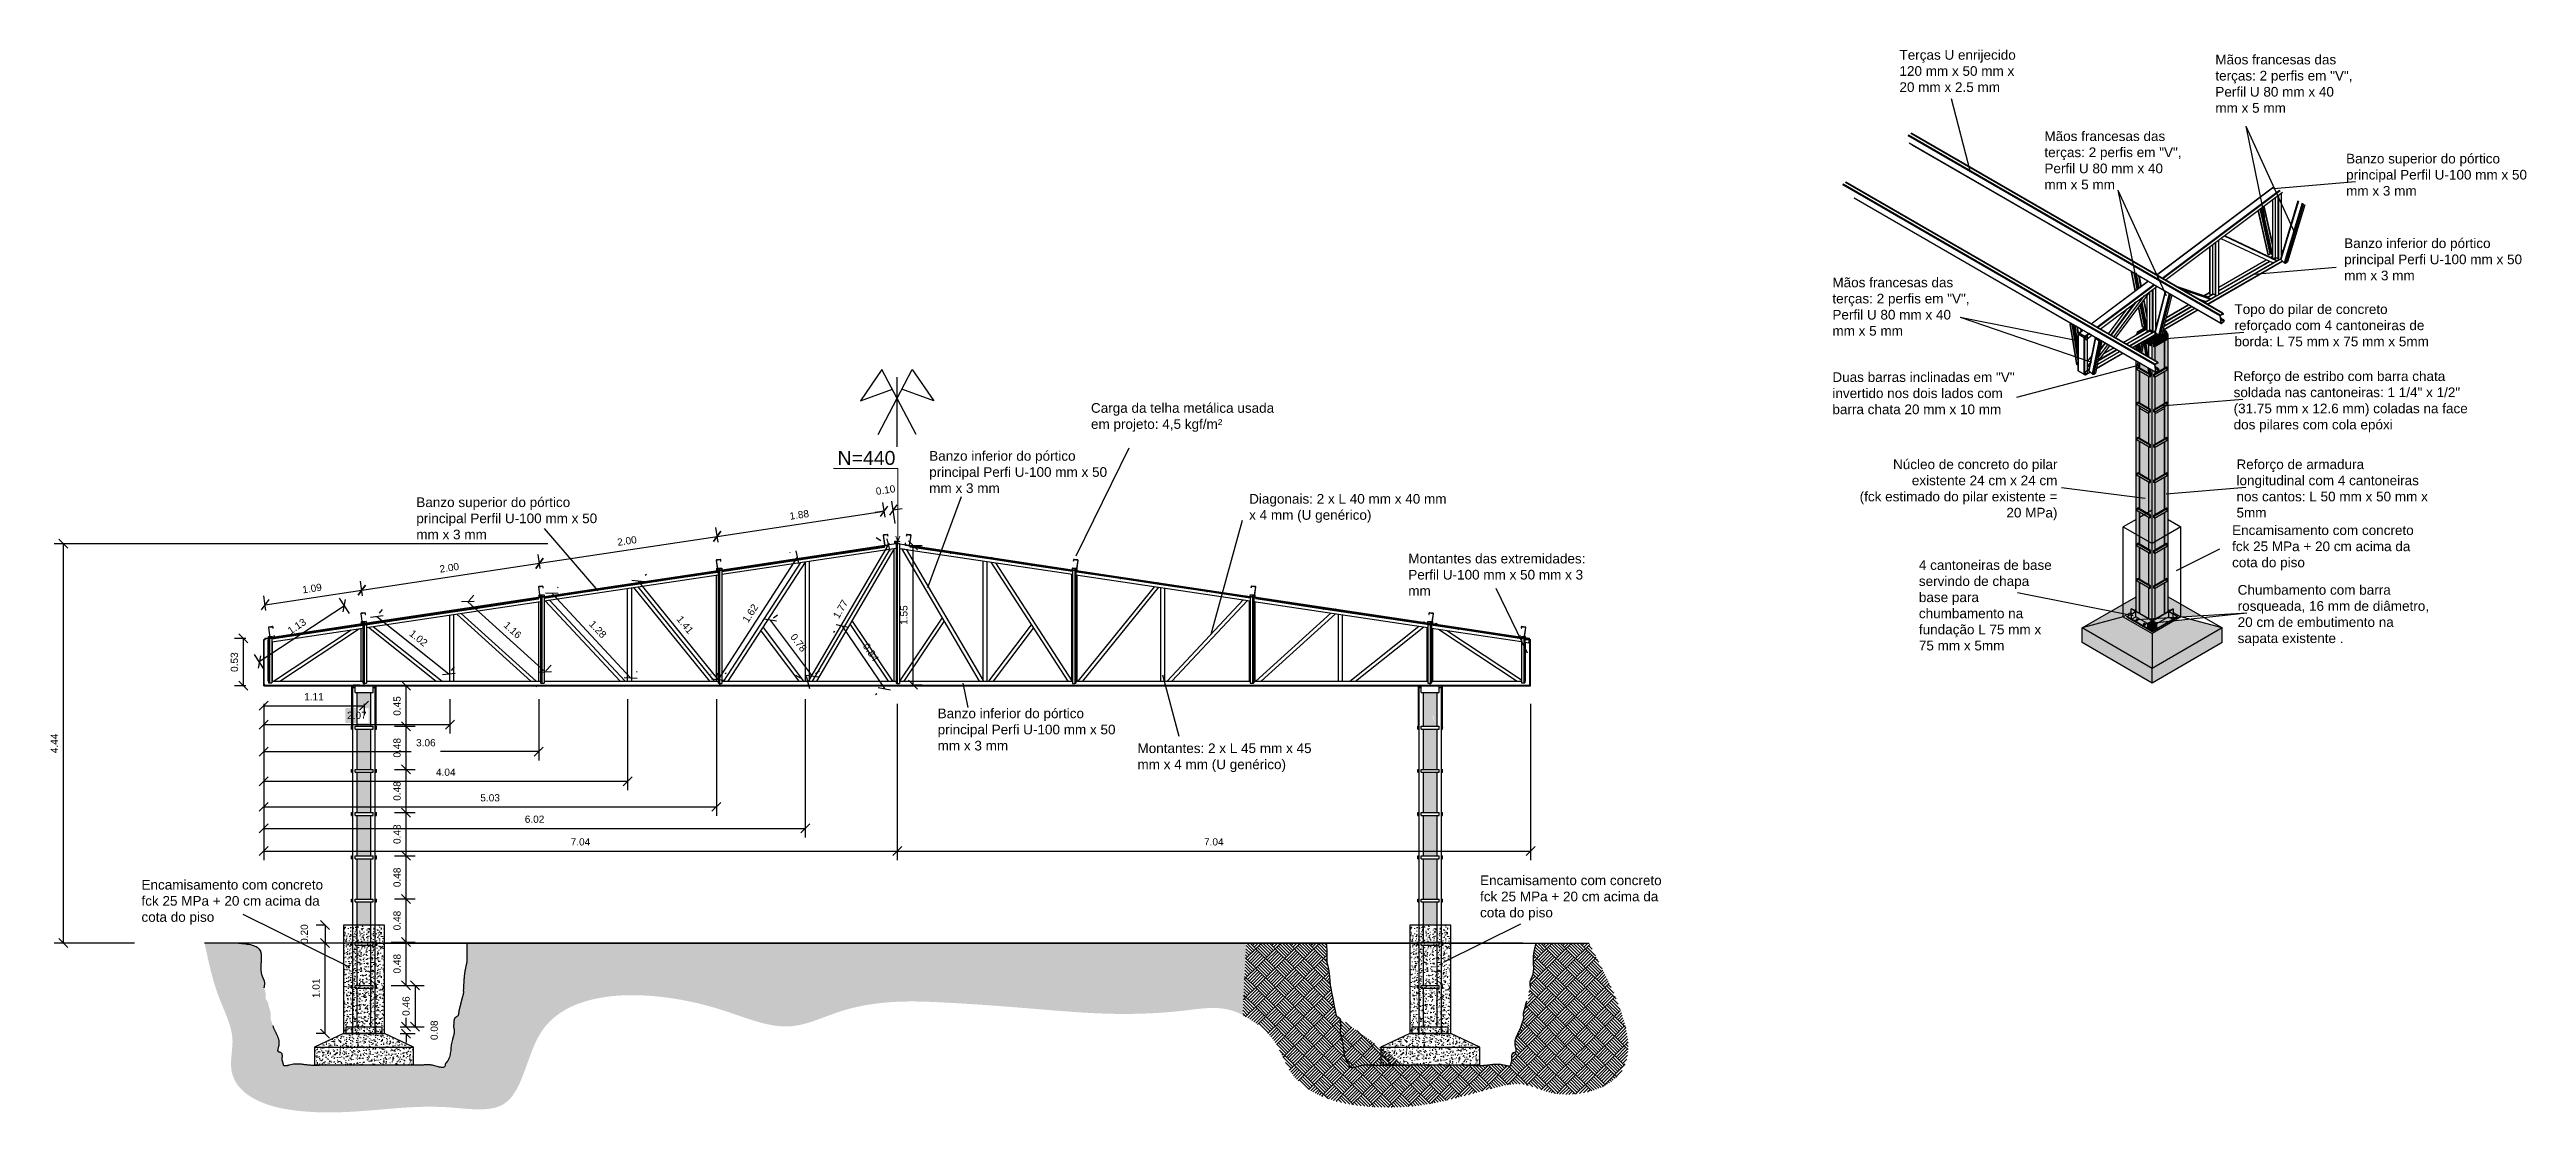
# Model space of a CAD drawing. Header units: millimetres. Extents: x 357 to 945, y 547 to 720.
# Drawn here: x 682.85 to 710.38, y 652.84 to 664.65 of the extents above; entities that cross this region are included whole.
import ezdxf

# ---------------------------------------------------------------- set-up
doc = ezdxf.new("R2010")
doc.units = ezdxf.units.MM
doc.header["$PDMODE"] = 34
doc.linetypes.add('HIDDEN', pattern=[9.525, 6.35, -3.175])
for name, color, linetype in [('A-PARED', 11, 'Continuous'), ('CORTE AA QUADRA MENOR-VIS', 7, 'Continuous'), ('LCL - COTAS', 30, 'Continuous'), ('LCL-TEXTO4', 4, 'Continuous'), ('PLANTA-VIS', 7, 'Continuous'), ('Plantas-HID', 7, 'HIDDEN'), ('Plantas-VIS', 7, 'Continuous')]:
    doc.layers.add(name, color=color, linetype=linetype)
doc.layers.add('ANC_COTAS', color=7, linetype='Continuous', lineweight=9)
doc.layers.add('Cotas', color=9, linetype='Continuous', lineweight=5)
doc.styles.add('Arial', font='arial.ttf')
doc.styles.add('ROMANS', font='arial.ttf')
doc.styles.get("Standard").update_dxf_attribs({"font": 'arial.ttf'})
doc.dimstyles.new('1-100', dxfattribs={"dimscale": 2, "dimtxt": 0.04, "dimasz": 0.05, "dimexe": 0.05, "dimexo": 0.1, "dimgap": 0.03, "dimtad": 1, "dimzin": 1, "dimdsep": 46, "dimtxsty": 'Arial', "dimblk": 'OBLIQUE', "dimcen": 0, "dimclrd": 256, "dimclre": 256, "dimclrt": 256, "dimadec": 0, "dimazin": 0, "dimtfac": 1, "dimtofl": 0, "dimtmove": 2, "dimatfit": 3, "dimldrblk": 'OBLIQUE', "dimfxl": 0.04, "dimtolj": 1, "dimtzin": 1, "dimarcsym": 0})
pattern_1 = [(50, (5, 0), (0.0910923345, -0.007969543), [0.009525, -0.104775]), (355, (5, 0), (-0.017621711, 0.095528423), [0.00762, -0.083820292]), (100.451445, (5.00759, -0.00066), (0.0734706235, 0.087558876), [0.008095004, -0.089045122]), (46.1842, (5, 0.0254), (0.13553952, -0.021021164), [0.0142875, -0.1571625]), (96.635558, (5.0113, 0.02365), (0.118702067, 0.123713062), [0.012142512, -0.133567804]), (351.184151, (5, 0.0254), (0.118702067, 0.123713062), [0.011429984, -0.125729866]), (21, (5.0127, 0.01905), (0.0758071956, -0.051132599), [0.009525, -0.104775]), (326, (5.0127, 0.01905), (0.030901014, 0.092093983), [0.00762, -0.08382]), (71.451445, (5.01902, 0.01479), (0.10670821, 0.0409613844), [0.008095004, -0.089044969]), (37.5, (5, 0), (0.0015443016, 0.0422775194), [0, -0.082804, 0, -0.08509, 0, -0.0841375]), (7.5, (5, 0), (0.0334098313, 0.0500902874), [0, -0.048514, 0, -0.080899, 0, -0.0320675]), (327.5, (4.97168, 0), (0.0677952976, -0.002864372), [0, -0.03175, 0, -0.09906, 0, -0.131445]), (317.5, (4.95898, 0), (0.0740645907, 0.0127132455), [0, -0.041275, 0, -0.065786, 0, -0.093345])]
pattern_2 = [(50, (16.85, 0), (0.0910923345, -0.007969543), [0.009525, -0.104775]), (355, (16.85, 0), (-0.017621711, 0.095528423), [0.00762, -0.083820292]), (100.451445, (16.85759, -0.00066), (0.0734706235, 0.087558876), [0.008095004, -0.089045122]), (46.1842, (16.85, 0.0254), (0.13553952, -0.021021164), [0.0142875, -0.1571625]), (96.635558, (16.8613, 0.02365), (0.118702067, 0.123713062), [0.012142512, -0.133567804]), (351.184151, (16.85, 0.0254), (0.118702067, 0.123713062), [0.011429984, -0.125729866]), (21, (16.8627, 0.01905), (0.0758071956, -0.051132599), [0.009525, -0.104775]), (326, (16.8627, 0.01905), (0.030901014, 0.092093983), [0.00762, -0.08382]), (71.451445, (16.86902, 0.01479), (0.10670821, 0.0409613844), [0.008095004, -0.089044969]), (37.5, (16.85, 0), (0.0015443016, 0.0422775194), [0, -0.082804, 0, -0.08509, 0, -0.0841375]), (7.5, (16.85, 0), (0.0334098313, 0.0500902874), [0, -0.048514, 0, -0.080899, 0, -0.0320675]), (327.5, (16.82168, 0), (0.0677952976, -0.002864372), [0, -0.03175, 0, -0.09906, 0, -0.131445]), (317.5, (16.80898, 0), (0.0740645907, 0.0127132455), [0, -0.041275, 0, -0.065786, 0, -0.093345])]

msp = doc.modelspace()

# ---------------------------------------------------------------- texts
at = {"layer": 'Cotas', "insert": (691.61042, 660.19314), "char_height": 0.154782, "attachment_point": 1}
msp.add_mtext_dynamic_manual_height_columns('N=440', width=0.0992295, gutter_width=0.77391, heights=[0], dxfattribs=at)
at = {"layer": 'LCL-TEXTO4', "style": 'ROMANS'}
for s, insert, char_height, width, attachment_point in [('{\\fArial|b0|i0|c0|p34;\\H1.00007x;\\C2;Terças U enrijecido 120 mm x 50 mm x 20 mm x 2.5 mm}', (703.41207, 664.64879), 0.1074311, 1.4390151, 1), ('{\\fArial|b0|i0|c186|p34;\\H1.00007x;\\C2;Mão\\fArial|b0|i0|c0|p34;s\\fArial|b0|i0|c186|p34; francesa\\fArial|b0|i0|c0|p34;s \\fArial|b0|i0|c186|p34;das terças: \\fArial|b0|i0|c0|p34;2 perfis em "V",\\PPerfil U 80 mm x 40 mm x 5 mm }', (706.92283, 664.5969), 0.10743114, 1.5409043, 1), ('{\\fArial|b0|i0|c186|p34;\\H1.00007x;\\C2;Mão\\fArial|b0|i0|c0|p34;s\\fArial|b0|i0|c186|p34; francesa\\fArial|b0|i0|c0|p34;s \\fArial|b0|i0|c186|p34;das terças: \\fArial|b0|i0|c0|p34;2 perfis em "V",\\PPerfil U 80 mm x 40 mm x 5 mm }', (705.02312, 663.74528), 0.10743114, 1.5409043, 1), ('{\\fArial|b0|i0|c0|p34;\\H1.00007x;\\C2;Banzo superior do pórtico principal Perfil U-100 mm x 50 mm x 3 mm}', (708.37635, 663.49598), 0.10743114, 2.2064682, 1), ('{\\fArial|b0|i0|c0|p34;\\H1.00007x;\\C2;Banzo inferior do pórtico principal Perfi U-100 mm x 50 mm x 3 mm}', (708.35492, 662.55536), 0.10743114, 2.2064682, 1), ('{\\fArial|b0|i0|c186|p34;\\H1.00007x;\\C2;Mão\\fArial|b0|i0|c0|p34;s\\fArial|b0|i0|c186|p34; francesa\\fArial|b0|i0|c0|p34;s \\fArial|b0|i0|c186|p34;das terças: \\fArial|b0|i0|c0|p34;2 perfis em "V",\\PPerfil U 80 mm x 40 mm x 5 mm }', (702.66691, 662.11946), 0.10743114, 1.5409043, 1), ('{\\fArial|b0|i0|c0|p34;\\H1.00007x;\\C2;Topo do pilar de concreto reforçado com 4 cantoneiras de borda: L 75 mm x 75 mm x 5mm}', (707.13566, 661.82228), 0.10743114, 2.2064682, 1), ('{\\fArial|b0|i0|c0|p34;\\H1.00007x;\\C2;Duas barras inclinadas em "V" invertido nos dois lados com barra chata 20 mm x 10 mm}', (702.66691, 661.06762), 0.10743114, 2.1755215, 1), ('{\\fArial|b0|i0|c0|p34;\\H1.00007x;\\C2;Reforço de estribo com barra chata soldada nas cantoneiras: 1 1/4" x 1/2" (31.75 mm x 12.6 mm) coladas na face dos pilares com cola epóxi}', (707.12586, 661.07759), 0.10743114, 2.6095855, 1), ('{\\fArial|b0|i0|c0|p34;\\H1.00007x;\\C2;Carga da telha metálica usada em projeto: 4,5 kgf/m²}', (694.42684, 660.72492), 0.1074311, 2.2064682, 1), ('{\\fArial|b0|i0|c0|p34;\\H1.00007x;\\C2;Banzo inferior do pórtico principal Perfi U-100 mm x 50 mm x 3 mm}', (692.62923, 660.192), 0.10743114, 2.2064682, 1), ('{\\fArial|b0|i0|c0|p34;\\H1.00007x;\\C2;Núcleo de concreto do pilar existente 24 cm x 24 cm\\P(fck estimado do pilar existente = 20 MPa)}', (705.16779, 660.0986), 0.1074311, 2.2064682, 3), ('{\\fArial|b0|i0|c0|p34;\\H1.00007x;\\C2;Reforço de armadura longitudinal com 4 cantoneiras nos cantos: L 50 mm x 50 mm x 5mm}', (707.15777, 660.0986), 0.10743114, 2.2064682, 1), ('{\\fArial|b0|i0|c0|p34;\\H1.00007x;\\C2;Banzo superior do pórtico principal Perfil U-100 mm x 50 mm x 3 mm}', (686.9289, 659.67705), 0.10743114, 2.2064682, 1), ('{\\fArial|b0|i0|c0|p34;\\H1.00007x;\\C2;Diagonais: 2 x L 40 mm x 40 mm x 4 mm (U genérico)}', (696.18472, 659.71486), 0.1074311, 2.2064682, 1), ('{\\fArial|b0|i0|c0|p34;\\H1.00007x;\\C2;Encamisamento com concreto fck 25 MPa + 20 cm acima da cota do piso}', (707.10895, 659.3661), 0.10743114, 2.2064682, 1), ('{\\fArial|b0|i0|c0|p34;\\H1.00007x;\\C2;Montantes das extremidades: Perfil U-100 mm x 50 mm x 3 mm}', (697.95344, 659.05073), 0.1074311, 2.2064682, 1), ('{\\fArial|b0|i0|c0|p34;\\H1.00007x;\\C2;4 cantoneiras de base servindo de chapa base para chumbamento na fundação L 75 mm x 75 mm x 5mm}', (703.62793, 658.97916), 0.10743114, 1.5409043, 1), ('{\\fArial|b0|i0|c0|p34;\\H1.00007x;\\C2;Chumbamento com barra rosqueada, 16 mm de diâmetro, 20 cm de embutimento na sapata existente .}', (707.1709, 658.70292), 0.10743114, 2.2064682, 1), ('{\\fArial|b0|i0|c0|p34;\\H1.00007x;\\C2;Banzo inferior do pórtico principal Perfi U-100 mm x 50 mm x 3 mm}', (692.72273, 657.33017), 0.10743114, 2.2064682, 1), ('{\\fArial|b0|i0|c0|p34;\\H1.00007x;\\C2;Montantes: 2 x L 45 mm x 45 mm x 4 mm (U genérico)}', (694.94355, 656.943), 0.1074311, 2.2064682, 1), ('{\\fArial|b0|i0|c0|p34;\\H1.00007x;\\C2;Encamisamento com concreto fck 25 MPa + 20 cm acima da cota do piso}', (698.75108, 655.47496), 0.10743114, 2.2064682, 1), ('{\\fArial|b0|i0|c0|p34;\\H1.00007x;\\C2;Encamisamento com concreto fck 25 MPa + 20 cm acima da cota do piso}', (683.87416, 655.42586), 0.10743114, 2.2064682, 1)]:
    msp.add_mtext(s, dxfattribs=dict(at, insert=insert, char_height=char_height, width=width, attachment_point=attachment_point))

# ---------------------------------------------------------------- blocks, each defined once
blk = doc.blocks.new('_OBLIQUE')
at = {"color": 0, "linetype": 'ByBlock', "lineweight": -2}
blk.add_line((-0.5, -0.5), (0.5, 0.5), dxfattribs=at)
blk = doc.blocks.new('*D127')
at = {"layer": 'Defpoints', "color": 0, "transparency": 16777216}
for p in [(688.589, 659.161), (683.005, 654.724), (683.998, 654.724)]:
    blk.add_point(p, dxfattribs=at)
at = {"layer": 'LCL - COTAS', "lineweight": -2, "transparency": 16777216}
for p, q in [((688.389, 659.161), (682.905, 659.161)), ((683.005, 659.161), (683.005, 654.724)), ((683.798, 654.724), (682.905, 654.724))]:
    blk.add_line(p, q, dxfattribs=at)
at = {"layer": 'LCL - COTAS', "lineweight": -2, "transparency": 16777216, "xscale": 0.1, "yscale": 0.1, "zscale": 0.1}
for p, rotation in [((683.005, 659.161), 90), ((683.005, 654.724), 270)]:
    blk.add_blockref('_OBLIQUE', p, dxfattribs=dict(at, rotation=rotation))
at = {"layer": 'LCL - COTAS', "transparency": 16777216, "insert": (682.905, 656.943), "char_height": 0.08, "attachment_point": 5, "rotation": 90, "style": 'Arial'}
blk.add_mtext('\\A1;4.44', dxfattribs=at)
blk = doc.blocks.new('*D128')
at = {"layer": 'Defpoints', "color": 0, "transparency": 16777216}
for p in [(686.323, 658.646), (685.287, 658.223), (686.362, 658.385)]:
    blk.add_point(p, dxfattribs=at)
at = {"layer": 'LCL - COTAS', "lineweight": -2, "transparency": 16777216}
for p, q in [((686.332, 658.583), (686.308, 658.745)), ((685.257, 658.421), (685.233, 658.583)), ((685.248, 658.484), (686.323, 658.646))]:
    blk.add_line(p, q, dxfattribs=at)
at = {"layer": 'LCL - COTAS', "lineweight": -2, "transparency": 16777216, "xscale": 0.1, "yscale": 0.1, "zscale": 0.1}
for p, rotation in [((685.248, 658.484), 188.589323191064), ((686.323, 658.646), 8.589323191064006)]:
    blk.add_blockref('_OBLIQUE', p, dxfattribs=dict(at, rotation=rotation))
at = {"layer": 'LCL - COTAS', "transparency": 16777216, "insert": (685.77, 658.665), "char_height": 0.08, "attachment_point": 5, "rotation": 8.5893, "style": 'Arial'}
blk.add_mtext('\\A1;1.09', dxfattribs=at)
blk = doc.blocks.new('*D129')
at = {"layer": 'Defpoints', "color": 0, "transparency": 16777216}
for p in [(688.298, 658.945), (688.336, 658.687), (686.362, 658.385)]:
    blk.add_point(p, dxfattribs=at)
at = {"layer": 'LCL - COTAS', "lineweight": -2, "transparency": 16777216}
for p, q in [((688.307, 658.885), (688.283, 659.043)), ((686.332, 658.583), (686.308, 658.745)), ((686.323, 658.646), (688.298, 658.945))]:
    blk.add_line(p, q, dxfattribs=at)
at = {"layer": 'LCL - COTAS', "lineweight": -2, "transparency": 16777216, "xscale": 0.1, "yscale": 0.1, "zscale": 0.1}
for p, rotation in [((688.298, 658.945), 8.58932319106403), ((686.323, 658.646), 188.589323191064)]:
    blk.add_blockref('_OBLIQUE', p, dxfattribs=dict(at, rotation=rotation))
at = {"layer": 'LCL - COTAS', "transparency": 16777216, "insert": (687.295, 658.895), "char_height": 0.08, "attachment_point": 5, "rotation": 8.5893, "style": 'Arial'}
blk.add_mtext('\\A1;2.00', dxfattribs=at)
blk = doc.blocks.new('*D130')
at = {"layer": 'Defpoints', "color": 0, "transparency": 16777216}
for p in [(690.272, 659.243), (690.311, 658.984), (688.336, 658.687)]:
    blk.add_point(p, dxfattribs=at)
at = {"layer": 'LCL - COTAS', "lineweight": -2, "transparency": 16777216}
for p, q in [((690.282, 659.181), (690.257, 659.342)), ((688.307, 658.885), (688.283, 659.043)), ((688.298, 658.945), (690.272, 659.243))]:
    blk.add_line(p, q, dxfattribs=at)
at = {"layer": 'LCL - COTAS', "lineweight": -2, "transparency": 16777216, "xscale": 0.1, "yscale": 0.1, "zscale": 0.1}
for p, rotation in [((690.272, 659.243), 8.58932319106403), ((688.298, 658.945), 188.589323191064)]:
    blk.add_blockref('_OBLIQUE', p, dxfattribs=dict(at, rotation=rotation))
at = {"layer": 'LCL - COTAS', "transparency": 16777216, "insert": (689.27, 659.193), "char_height": 0.08, "attachment_point": 5, "rotation": 8.5893, "style": 'Arial'}
blk.add_mtext('\\A1;2.00', dxfattribs=at)
blk = doc.blocks.new('*D131')
at = {"layer": 'Defpoints', "color": 0, "transparency": 16777216}
for p in [(692.128, 659.523), (692.168, 659.261), (690.311, 658.984)]:
    blk.add_point(p, dxfattribs=at)
at = {"layer": 'LCL - COTAS', "lineweight": -2, "transparency": 16777216}
for p, q in [((692.138, 659.459), (692.113, 659.622)), ((690.282, 659.181), (690.257, 659.342)), ((690.272, 659.243), (692.128, 659.523))]:
    blk.add_line(p, q, dxfattribs=at)
at = {"layer": 'LCL - COTAS', "lineweight": -2, "transparency": 16777216, "xscale": 0.1, "yscale": 0.1, "zscale": 0.1}
for p, rotation in [((692.128, 659.523), 8.58932319106403), ((690.272, 659.243), 188.589323191064)]:
    blk.add_blockref('_OBLIQUE', p, dxfattribs=dict(at, rotation=rotation))
at = {"layer": 'LCL - COTAS', "transparency": 16777216, "insert": (691.185, 659.483), "char_height": 0.08, "attachment_point": 5, "rotation": 8.5893, "style": 'Arial'}
blk.add_mtext('\\A1;1.88', dxfattribs=at)
blk = doc.blocks.new('*D132')
at = {"layer": 'Defpoints', "color": 0, "transparency": 16777216}
for p in [(692.228, 659.538), (692.168, 659.261), (692.281, 659.189)]:
    blk.add_point(p, dxfattribs=at)
at = {"layer": 'LCL - COTAS', "lineweight": -2, "transparency": 16777216}
for p, q in [((692.138, 659.459), (692.113, 659.622)), ((692.251, 659.387), (692.213, 659.637)), ((692.128, 659.523), (692.029, 659.508)), ((692.228, 659.538), (692.327, 659.553))]:
    blk.add_line(p, q, dxfattribs=at)
at = {"layer": 'LCL - COTAS', "lineweight": -2, "transparency": 16777216, "xscale": 0.1, "yscale": 0.1, "zscale": 0.1}
for p, rotation in [((692.128, 659.523), 8.589323191064066), ((692.228, 659.538), 188.589323191064)]:
    blk.add_blockref('_OBLIQUE', p, dxfattribs=dict(at, rotation=rotation))
at = {"layer": 'LCL - COTAS', "transparency": 16777216, "insert": (692.144, 659.759), "char_height": 0.08, "attachment_point": 5, "rotation": 8.5893, "style": 'Arial'}
blk.add_mtext('\\A1;0.10', dxfattribs=at)
blk = doc.blocks.new('*D133')
at = {"layer": 'Defpoints', "color": 0, "transparency": 16777216}
for p in [(692.273, 657.584), (699.312, 657.584), (699.312, 655.747)]:
    blk.add_point(p, dxfattribs=at)
at = {"layer": 'LCL - COTAS', "lineweight": -2, "transparency": 16777216}
for p, q in [((692.273, 657.384), (692.273, 655.647)), ((699.312, 657.384), (699.312, 655.647)), ((692.273, 655.747), (699.312, 655.747))]:
    blk.add_line(p, q, dxfattribs=at)
at = {"layer": 'LCL - COTAS', "lineweight": -2, "transparency": 16777216, "xscale": 0.1, "yscale": 0.1, "zscale": 0.1, "rotation": 180}
blk.add_blockref('_OBLIQUE', (692.273, 655.747), dxfattribs=at)
at = {"layer": 'LCL - COTAS', "lineweight": -2, "transparency": 16777216, "xscale": 0.1, "yscale": 0.1, "zscale": 0.1}
blk.add_blockref('_OBLIQUE', (699.312, 655.747), dxfattribs=at)
at = {"layer": 'LCL - COTAS', "transparency": 16777216, "insert": (695.792, 655.848), "char_height": 0.08, "attachment_point": 5, "style": 'Arial'}
blk.add_mtext('\\A1;7.04', dxfattribs=at)
blk = doc.blocks.new('*D134')
at = {"layer": 'Defpoints', "color": 0, "transparency": 16777216}
for p in [(685.008, 658.109), (685.234, 658.109), (685.234, 657.584)]:
    blk.add_point(p, dxfattribs=at)
at = {"layer": 'LCL - COTAS', "lineweight": -2, "transparency": 16777216}
for p, q in [((685.034, 658.109), (684.908, 658.109)), ((685.008, 657.584), (685.008, 658.109)), ((685.034, 657.584), (684.908, 657.584))]:
    blk.add_line(p, q, dxfattribs=at)
at = {"layer": 'LCL - COTAS', "lineweight": -2, "transparency": 16777216, "xscale": 0.1, "yscale": 0.1, "zscale": 0.1}
for p, rotation in [((685.008, 658.109), 90), ((685.008, 657.584), 270)]:
    blk.add_blockref('_OBLIQUE', p, dxfattribs=dict(at, rotation=rotation))
at = {"layer": 'LCL - COTAS', "transparency": 16777216, "insert": (684.907, 657.846), "char_height": 0.08, "attachment_point": 5, "rotation": 90, "style": 'Arial'}
blk.add_mtext('\\A1;0.53', dxfattribs=at)
blk = doc.blocks.new('*D135')
at = {"layer": 'Defpoints', "color": 0, "transparency": 16777216}
for p in [(685.234, 657.584), (686.348, 657.584), (686.348, 657.362)]:
    blk.add_point(p, dxfattribs=at)
at = {"layer": 'LCL - COTAS', "lineweight": -2, "transparency": 16777216}
for p, q in [((685.234, 657.384), (685.234, 657.262)), ((686.348, 657.384), (686.348, 657.262)), ((685.234, 657.362), (686.348, 657.362))]:
    blk.add_line(p, q, dxfattribs=at)
at = {"layer": 'LCL - COTAS', "lineweight": -2, "transparency": 16777216, "xscale": 0.1, "yscale": 0.1, "zscale": 0.1, "rotation": 180}
blk.add_blockref('_OBLIQUE', (685.234, 657.362), dxfattribs=at)
at = {"layer": 'LCL - COTAS', "lineweight": -2, "transparency": 16777216, "xscale": 0.1, "yscale": 0.1, "zscale": 0.1}
blk.add_blockref('_OBLIQUE', (686.348, 657.362), dxfattribs=at)
at = {"layer": 'LCL - COTAS', "transparency": 16777216, "insert": (685.791, 657.462), "char_height": 0.08, "attachment_point": 5, "style": 'Arial'}
blk.add_mtext('\\A1;1.11', dxfattribs=at)
blk = doc.blocks.new('*D136')
at = {"layer": 'Defpoints', "color": 0, "transparency": 16777216}
for p in [(685.234, 657.584), (687.302, 657.634), (687.302, 657.153)]:
    blk.add_point(p, dxfattribs=at)
at = {"layer": 'LCL - COTAS', "lineweight": -2, "transparency": 16777216}
for p, q in [((685.234, 657.384), (685.234, 657.053)), ((687.302, 657.434), (687.302, 657.053)), ((685.234, 657.153), (687.302, 657.153))]:
    blk.add_line(p, q, dxfattribs=at)
at = {"layer": 'LCL - COTAS', "lineweight": -2, "transparency": 16777216, "xscale": 0.1, "yscale": 0.1, "zscale": 0.1, "rotation": 180}
blk.add_blockref('_OBLIQUE', (685.234, 657.153), dxfattribs=at)
at = {"layer": 'LCL - COTAS', "lineweight": -2, "transparency": 16777216, "xscale": 0.1, "yscale": 0.1, "zscale": 0.1}
blk.add_blockref('_OBLIQUE', (687.302, 657.153), dxfattribs=at)
at = {"layer": 'LCL - COTAS', "transparency": 16777216, "insert": (686.268, 657.254), "char_height": 0.08, "attachment_point": 5, "style": 'Arial'}
blk.add_mtext('\\A1;2.07', dxfattribs=at)
blk = doc.blocks.new('*D137')
at = {"layer": 'Defpoints', "color": 0, "transparency": 16777216}
for p in [(685.234, 657.584), (688.29, 657.634), (688.29, 656.852)]:
    blk.add_point(p, dxfattribs=at)
at = {"layer": 'LCL - COTAS', "lineweight": -2, "transparency": 16777216}
for p, q in [((685.234, 657.384), (685.234, 656.752)), ((688.29, 657.434), (688.29, 656.752)), ((685.234, 656.852), (686.871, 656.852)), ((688.29, 656.852), (687.199, 656.852))]:
    blk.add_line(p, q, dxfattribs=at)
at = {"layer": 'LCL - COTAS', "lineweight": -2, "transparency": 16777216, "xscale": 0.1, "yscale": 0.1, "zscale": 0.1, "rotation": 180}
blk.add_blockref('_OBLIQUE', (685.234, 656.852), dxfattribs=at)
at = {"layer": 'LCL - COTAS', "lineweight": -2, "transparency": 16777216, "xscale": 0.1, "yscale": 0.1, "zscale": 0.1}
blk.add_blockref('_OBLIQUE', (688.29, 656.852), dxfattribs=at)
at = {"layer": 'LCL - COTAS', "transparency": 16777216, "insert": (687.035, 656.95), "char_height": 0.08, "attachment_point": 5, "style": 'Arial'}
blk.add_mtext('\\A1;3.06', dxfattribs=at)
blk = doc.blocks.new('*D138')
at = {"layer": 'Defpoints', "color": 0, "transparency": 16777216}
for p in [(685.234, 657.584), (689.277, 657.634), (689.277, 656.522)]:
    blk.add_point(p, dxfattribs=at)
at = {"layer": 'LCL - COTAS', "lineweight": -2, "transparency": 16777216}
for p, q in [((685.234, 657.384), (685.234, 656.422)), ((689.277, 657.434), (689.277, 656.422)), ((685.234, 656.522), (689.277, 656.522))]:
    blk.add_line(p, q, dxfattribs=at)
at = {"layer": 'LCL - COTAS', "lineweight": -2, "transparency": 16777216, "xscale": 0.1, "yscale": 0.1, "zscale": 0.1, "rotation": 180}
blk.add_blockref('_OBLIQUE', (685.234, 656.522), dxfattribs=at)
at = {"layer": 'LCL - COTAS', "lineweight": -2, "transparency": 16777216, "xscale": 0.1, "yscale": 0.1, "zscale": 0.1}
blk.add_blockref('_OBLIQUE', (689.277, 656.522), dxfattribs=at)
at = {"layer": 'LCL - COTAS', "transparency": 16777216, "insert": (687.256, 656.622), "char_height": 0.08, "attachment_point": 5, "style": 'Arial'}
blk.add_mtext('\\A1;4.04', dxfattribs=at)
blk = doc.blocks.new('*D139')
at = {"layer": 'Defpoints', "color": 0, "transparency": 16777216}
for p in [(685.234, 657.584), (690.265, 657.634), (690.265, 656.238)]:
    blk.add_point(p, dxfattribs=at)
at = {"layer": 'LCL - COTAS', "lineweight": -2, "transparency": 16777216}
for p, q in [((685.234, 657.384), (685.234, 656.138)), ((690.265, 657.434), (690.265, 656.138)), ((685.234, 656.238), (690.265, 656.238))]:
    blk.add_line(p, q, dxfattribs=at)
at = {"layer": 'LCL - COTAS', "lineweight": -2, "transparency": 16777216, "xscale": 0.1, "yscale": 0.1, "zscale": 0.1, "rotation": 180}
blk.add_blockref('_OBLIQUE', (685.234, 656.238), dxfattribs=at)
at = {"layer": 'LCL - COTAS', "lineweight": -2, "transparency": 16777216, "xscale": 0.1, "yscale": 0.1, "zscale": 0.1}
blk.add_blockref('_OBLIQUE', (690.265, 656.238), dxfattribs=at)
at = {"layer": 'LCL - COTAS', "transparency": 16777216, "insert": (687.749, 656.338), "char_height": 0.08, "attachment_point": 5, "style": 'Arial'}
blk.add_mtext('\\A1;5.03', dxfattribs=at)
blk = doc.blocks.new('*D140')
at = {"layer": 'Defpoints', "color": 0, "transparency": 16777216}
for p in [(685.234, 657.584), (691.252, 657.634), (691.252, 655.999)]:
    blk.add_point(p, dxfattribs=at)
at = {"layer": 'LCL - COTAS', "lineweight": -2, "transparency": 16777216}
for p, q in [((685.234, 657.384), (685.234, 655.899)), ((691.252, 657.434), (691.252, 655.899)), ((685.234, 655.999), (691.252, 655.999))]:
    blk.add_line(p, q, dxfattribs=at)
at = {"layer": 'LCL - COTAS', "lineweight": -2, "transparency": 16777216, "xscale": 0.1, "yscale": 0.1, "zscale": 0.1, "rotation": 180}
blk.add_blockref('_OBLIQUE', (685.234, 655.999), dxfattribs=at)
at = {"layer": 'LCL - COTAS', "lineweight": -2, "transparency": 16777216, "xscale": 0.1, "yscale": 0.1, "zscale": 0.1}
blk.add_blockref('_OBLIQUE', (691.252, 655.999), dxfattribs=at)
at = {"layer": 'LCL - COTAS', "transparency": 16777216, "insert": (688.243, 656.1), "char_height": 0.08, "attachment_point": 5, "style": 'Arial'}
blk.add_mtext('\\A1;6.02', dxfattribs=at)
blk = doc.blocks.new('*D141')
at = {"layer": 'Defpoints', "color": 0, "transparency": 16777216}
for p in [(685.234, 657.584), (692.273, 657.584), (692.273, 655.747)]:
    blk.add_point(p, dxfattribs=at)
at = {"layer": 'LCL - COTAS', "lineweight": -2, "transparency": 16777216}
for p, q in [((685.234, 657.384), (685.234, 655.647)), ((692.273, 657.384), (692.273, 655.647)), ((685.234, 655.747), (692.273, 655.747))]:
    blk.add_line(p, q, dxfattribs=at)
at = {"layer": 'LCL - COTAS', "lineweight": -2, "transparency": 16777216, "xscale": 0.1, "yscale": 0.1, "zscale": 0.1, "rotation": 180}
blk.add_blockref('_OBLIQUE', (685.234, 655.747), dxfattribs=at)
at = {"layer": 'LCL - COTAS', "lineweight": -2, "transparency": 16777216, "xscale": 0.1, "yscale": 0.1, "zscale": 0.1}
blk.add_blockref('_OBLIQUE', (692.273, 655.747), dxfattribs=at)
at = {"layer": 'LCL - COTAS', "transparency": 16777216, "insert": (688.753, 655.848), "char_height": 0.08, "attachment_point": 5, "style": 'Arial'}
blk.add_mtext('\\A1;7.04', dxfattribs=at)
blk = doc.blocks.new('*D142')
at = {"layer": 'Defpoints', "color": 0, "transparency": 16777216}
for p in [(686.297, 658.219), (685.184, 657.848), (685.352, 657.594)]:
    blk.add_point(p, dxfattribs=at)
at = {"layer": 'LCL - COTAS', "lineweight": -2, "transparency": 16777216}
for p, q in [((686.129, 658.473), (685.184, 657.848)), ((686.187, 658.385), (686.074, 658.556)), ((685.242, 657.761), (685.129, 657.932))]:
    blk.add_line(p, q, dxfattribs=at)
at = {"layer": 'LCL - COTAS', "lineweight": -2, "transparency": 16777216, "xscale": 0.1, "yscale": 0.1, "zscale": 0.1}
for p, rotation in [((686.129, 658.473), 33.46246375828493), ((685.184, 657.848), 213.4624637582849)]:
    blk.add_blockref('_OBLIQUE', p, dxfattribs=dict(at, rotation=rotation))
at = {"layer": 'LCL - COTAS', "transparency": 16777216, "insert": (685.601, 658.245), "char_height": 0.08, "attachment_point": 5, "rotation": 33.4625, "style": 'Arial'}
blk.add_mtext('\\A1;1.13', dxfattribs=at)
blk = doc.blocks.new('*D143')
at = {"layer": 'Defpoints', "color": 0, "transparency": 16777216}
for p in [(686.397, 658.233), (687.29, 657.716), (687.196, 657.598)]:
    blk.add_point(p, dxfattribs=at)
at = {"layer": 'LCL - COTAS', "lineweight": -2, "transparency": 16777216}
for p, q in [((686.491, 658.352), (687.29, 657.716)), ((686.521, 658.39), (686.553, 658.43)), ((687.32, 657.754), (687.352, 657.794))]:
    blk.add_line(p, q, dxfattribs=at)
at = {"layer": 'LCL - COTAS', "lineweight": -2, "transparency": 16777216, "xscale": 0.1, "yscale": 0.1, "zscale": 0.1}
for p, rotation in [((686.491, 658.352), 141.484802203746), ((687.29, 657.716), 321.484802203746)]:
    blk.add_blockref('_OBLIQUE', p, dxfattribs=dict(at, rotation=rotation))
at = {"layer": 'LCL - COTAS', "transparency": 16777216, "insert": (686.953, 658.113), "char_height": 0.08, "attachment_point": 5, "rotation": 321.4848, "style": 'Arial'}
blk.add_mtext('\\A1;1.02', dxfattribs=at)
blk = doc.blocks.new('*D144')
at = {"layer": 'Defpoints', "color": 0, "transparency": 16777216}
for p in [(687.377, 658.381), (688.36, 657.739), (688.235, 657.602)]:
    blk.add_point(p, dxfattribs=at)
at = {"layer": 'LCL - COTAS', "lineweight": -2, "transparency": 16777216}
for p, q in [((687.502, 658.518), (688.36, 657.739)), ((687.512, 658.529), (687.569, 658.592)), ((688.37, 657.75), (688.427, 657.813))]:
    blk.add_line(p, q, dxfattribs=at)
at = {"layer": 'LCL - COTAS', "lineweight": -2, "transparency": 16777216, "xscale": 0.1, "yscale": 0.1, "zscale": 0.1}
for p, rotation in [((687.502, 658.518), 137.7620220731964), ((688.36, 657.739), 317.7620220731964)]:
    blk.add_blockref('_OBLIQUE', p, dxfattribs=dict(at, rotation=rotation))
at = {"layer": 'LCL - COTAS', "transparency": 16777216, "insert": (687.999, 658.203), "char_height": 0.08, "attachment_point": 5, "rotation": 317.762, "style": 'Arial'}
blk.add_mtext('\\A1;1.16', dxfattribs=at)
blk = doc.blocks.new('*D145')
at = {"layer": 'Defpoints', "color": 0, "transparency": 16777216}
for p in [(688.352, 658.535), (689.311, 657.672), (689.229, 657.596)]:
    blk.add_point(p, dxfattribs=at)
at = {"layer": 'LCL - COTAS', "lineweight": -2, "transparency": 16777216}
for p, q in [((688.434, 658.611), (689.311, 657.672)), ((688.498, 658.672), (688.507, 658.68)), ((689.376, 657.733), (689.384, 657.741))]:
    blk.add_line(p, q, dxfattribs=at)
at = {"layer": 'LCL - COTAS', "lineweight": -2, "transparency": 16777216, "xscale": 0.1, "yscale": 0.1, "zscale": 0.1}
for p, rotation in [((688.434, 658.611), 133.0527804844911), ((689.311, 657.672), 313.0527804844911)]:
    blk.add_blockref('_OBLIQUE', p, dxfattribs=dict(at, rotation=rotation))
at = {"layer": 'LCL - COTAS', "transparency": 16777216, "insert": (688.946, 658.211), "char_height": 0.08, "attachment_point": 5, "rotation": 313.0528, "style": 'Arial'}
blk.add_mtext('\\A1;1.28', dxfattribs=at)
blk = doc.blocks.new('*D146')
at = {"layer": 'Defpoints', "color": 0, "transparency": 16777216}
for p in [(689.33, 658.693), (690.28, 657.652), (690.215, 657.599)]:
    blk.add_point(p, dxfattribs=at)
at = {"layer": 'LCL - COTAS', "lineweight": -2, "transparency": 16777216}
for p, q in [((689.395, 658.745), (690.28, 657.652)), ((689.486, 658.819), (689.473, 658.808)), ((690.371, 657.725), (690.358, 657.715))]:
    blk.add_line(p, q, dxfattribs=at)
at = {"layer": 'LCL - COTAS', "lineweight": -2, "transparency": 16777216, "xscale": 0.1, "yscale": 0.1, "zscale": 0.1}
for p, rotation in [((689.395, 658.745), 128.9865460633263), ((690.28, 657.652), 308.9865460633263)]:
    blk.add_blockref('_OBLIQUE', p, dxfattribs=dict(at, rotation=rotation))
at = {"layer": 'LCL - COTAS', "transparency": 16777216, "insert": (689.916, 658.262), "char_height": 0.08, "attachment_point": 5, "rotation": 308.9865, "style": 'Arial'}
blk.add_mtext('\\A1;1.41', dxfattribs=at)
blk = doc.blocks.new('*D147')
at = {"layer": 'Defpoints', "color": 0, "transparency": 16777216}
for p in [(691.166, 659.013), (691.252, 658.957), (690.373, 657.599)]:
    blk.add_point(p, dxfattribs=at)
at = {"layer": 'LCL - COTAS', "lineweight": -2, "transparency": 16777216}
for p, q in [((691.085, 659.066), (691.082, 659.068)), ((690.286, 657.655), (691.166, 659.013)), ((690.205, 657.708), (690.202, 657.71))]:
    blk.add_line(p, q, dxfattribs=at)
at = {"layer": 'LCL - COTAS', "lineweight": -2, "transparency": 16777216, "xscale": 0.1, "yscale": 0.1, "zscale": 0.1}
for p, rotation in [((691.166, 659.013), 57.06972556390188), ((690.286, 657.655), 237.0697255639019)]:
    blk.add_blockref('_OBLIQUE', p, dxfattribs=dict(at, rotation=rotation))
at = {"layer": 'LCL - COTAS', "transparency": 16777216, "insert": (690.641, 658.389), "char_height": 0.08, "attachment_point": 5, "rotation": 57.0697, "style": 'Arial'}
blk.add_mtext('\\A1;1.62', dxfattribs=at)
blk = doc.blocks.new('*D148')
at = {"layer": 'Defpoints', "color": 0, "transparency": 16777216}
for p in [(690.74, 658.22), (691.33, 657.691), (691.208, 657.598)]:
    blk.add_point(p, dxfattribs=at)
at = {"layer": 'LCL - COTAS', "lineweight": -2, "transparency": 16777216}
for p, q in [((690.863, 658.312), (691.33, 657.691)), ((690.9, 658.34), (690.943, 658.372)), ((691.367, 657.719), (691.41, 657.751))]:
    blk.add_line(p, q, dxfattribs=at)
at = {"layer": 'LCL - COTAS', "lineweight": -2, "transparency": 16777216, "xscale": 0.1, "yscale": 0.1, "zscale": 0.1}
for p, rotation in [((690.863, 658.312), 126.9682041588408), ((691.33, 657.691), 306.9682041588408)]:
    blk.add_blockref('_OBLIQUE', p, dxfattribs=dict(at, rotation=rotation))
at = {"layer": 'LCL - COTAS', "transparency": 16777216, "insert": (691.177, 658.062), "char_height": 0.08, "attachment_point": 5, "rotation": 306.9682, "style": 'Arial'}
blk.add_mtext('\\A1;0.78', dxfattribs=at)
blk = doc.blocks.new('*D149')
at = {"layer": 'Defpoints', "color": 0, "transparency": 16777216}
for p in [(692.178, 659.149), (692.211, 659.129), (691.314, 657.601)]:
    blk.add_point(p, dxfattribs=at)
at = {"layer": 'LCL - COTAS', "lineweight": -2, "transparency": 16777216}
for p, q in [((691.281, 657.621), (692.178, 659.149)), ((692.038, 659.231), (692.091, 659.199)), ((691.142, 657.702), (691.195, 657.671))]:
    blk.add_line(p, q, dxfattribs=at)
at = {"layer": 'LCL - COTAS', "lineweight": -2, "transparency": 16777216, "xscale": 0.1, "yscale": 0.1, "zscale": 0.1}
for p, rotation in [((692.178, 659.149), 59.60508750527079), ((691.281, 657.621), 239.6050875052708)]:
    blk.add_blockref('_OBLIQUE', p, dxfattribs=dict(at, rotation=rotation))
at = {"layer": 'LCL - COTAS', "transparency": 16777216, "insert": (691.643, 658.435), "char_height": 0.08, "attachment_point": 5, "rotation": 59.6051, "style": 'Arial'}
blk.add_mtext('\\A1;1.77', dxfattribs=at)
blk = doc.blocks.new('*D150')
at = {"layer": 'Defpoints', "color": 0, "transparency": 16777216}
for p in [(691.73, 658.292), (692.131, 657.552), (692.198, 657.598)]:
    blk.add_point(p, dxfattribs=at)
at = {"layer": 'LCL - COTAS', "lineweight": -2, "transparency": 16777216}
for p, q in [((691.663, 658.246), (692.131, 657.552)), ((691.564, 658.18), (691.58, 658.19)), ((692.032, 657.486), (692.048, 657.496))]:
    blk.add_line(p, q, dxfattribs=at)
at = {"layer": 'LCL - COTAS', "lineweight": -2, "transparency": 16777216, "xscale": 0.1, "yscale": 0.1, "zscale": 0.1}
for p, rotation in [((691.663, 658.246), 123.9954669465666), ((692.131, 657.552), 303.9954669465666)]:
    blk.add_blockref('_OBLIQUE', p, dxfattribs=dict(at, rotation=rotation))
at = {"layer": 'LCL - COTAS', "transparency": 16777216, "insert": (691.98, 657.956), "char_height": 0.08, "attachment_point": 5, "rotation": 303.9955, "style": 'Arial'}
blk.add_mtext('\\A1;0.84', dxfattribs=at)
blk = doc.blocks.new('*D151')
at = {"layer": 'Defpoints', "color": 0, "transparency": 16777216}
for p in [(692.24, 659.143), (692.449, 659.143), (692.24, 657.595)]:
    blk.add_point(p, dxfattribs=at)
at = {"layer": 'LCL - COTAS', "lineweight": -2, "transparency": 16777216}
for p, q in [((692.44, 659.143), (692.549, 659.143)), ((692.449, 657.595), (692.449, 659.143)), ((692.44, 657.595), (692.549, 657.595))]:
    blk.add_line(p, q, dxfattribs=at)
at = {"layer": 'LCL - COTAS', "lineweight": -2, "transparency": 16777216, "xscale": 0.1, "yscale": 0.1, "zscale": 0.1}
for p, rotation in [((692.449, 659.143), 90), ((692.449, 657.595), 270)]:
    blk.add_blockref('_OBLIQUE', p, dxfattribs=dict(at, rotation=rotation))
at = {"layer": 'LCL - COTAS', "transparency": 16777216, "insert": (692.348, 658.369), "char_height": 0.08, "attachment_point": 5, "rotation": 90, "style": 'Arial'}
blk.add_mtext('\\A1;1.55', dxfattribs=at)
blk = doc.blocks.new('*D152')
at = {"layer": 'Defpoints', "color": 0, "transparency": 16777216}
for p in [(686.448, 654.734), (686.815, 654.734), (686.448, 654.254)]:
    blk.add_point(p, dxfattribs=at)
at = {"layer": 'LCL - COTAS', "lineweight": -2, "transparency": 16777216}
for p, q in [((686.648, 654.734), (686.915, 654.734)), ((686.815, 654.254), (686.815, 654.734)), ((686.648, 654.254), (686.915, 654.254))]:
    blk.add_line(p, q, dxfattribs=at)
at = {"layer": 'LCL - COTAS', "lineweight": -2, "transparency": 16777216, "xscale": 0.1, "yscale": 0.1, "zscale": 0.1}
for p, rotation in [((686.815, 654.734), 90), ((686.815, 654.254), 270)]:
    blk.add_blockref('_OBLIQUE', p, dxfattribs=dict(at, rotation=rotation))
at = {"layer": 'LCL - COTAS', "transparency": 16777216, "insert": (686.715, 654.494), "char_height": 0.08, "attachment_point": 5, "rotation": 90, "style": 'Arial'}
blk.add_mtext('\\A1;0.48', dxfattribs=at)
blk = doc.blocks.new('*D153')
at = {"layer": 'Defpoints', "color": 0, "transparency": 16777216}
for p in [(686.485, 655.214), (686.815, 655.214), (686.448, 654.734)]:
    blk.add_point(p, dxfattribs=at)
at = {"layer": 'LCL - COTAS', "lineweight": -2, "transparency": 16777216}
for p, q in [((686.685, 655.214), (686.915, 655.214)), ((686.815, 654.734), (686.815, 655.214)), ((686.648, 654.734), (686.915, 654.734))]:
    blk.add_line(p, q, dxfattribs=at)
at = {"layer": 'LCL - COTAS', "lineweight": -2, "transparency": 16777216, "xscale": 0.1, "yscale": 0.1, "zscale": 0.1}
for p, rotation in [((686.815, 655.214), 90), ((686.815, 654.734), 270)]:
    blk.add_blockref('_OBLIQUE', p, dxfattribs=dict(at, rotation=rotation))
at = {"layer": 'LCL - COTAS', "transparency": 16777216, "insert": (686.715, 654.974), "char_height": 0.08, "attachment_point": 5, "rotation": 90, "style": 'Arial'}
blk.add_mtext('\\A1;0.48', dxfattribs=at)
blk = doc.blocks.new('*D154')
at = {"layer": 'Defpoints', "color": 0, "transparency": 16777216}
for p in [(686.485, 655.694), (686.815, 655.694), (686.485, 655.214)]:
    blk.add_point(p, dxfattribs=at)
at = {"layer": 'LCL - COTAS', "lineweight": -2, "transparency": 16777216}
for p, q in [((686.685, 655.694), (686.915, 655.694)), ((686.815, 655.214), (686.815, 655.694)), ((686.685, 655.214), (686.915, 655.214))]:
    blk.add_line(p, q, dxfattribs=at)
at = {"layer": 'LCL - COTAS', "lineweight": -2, "transparency": 16777216, "xscale": 0.1, "yscale": 0.1, "zscale": 0.1}
for p, rotation in [((686.815, 655.694), 90), ((686.815, 655.214), 270)]:
    blk.add_blockref('_OBLIQUE', p, dxfattribs=dict(at, rotation=rotation))
at = {"layer": 'LCL - COTAS', "transparency": 16777216, "insert": (686.715, 655.454), "char_height": 0.08, "attachment_point": 5, "rotation": 90, "style": 'Arial'}
blk.add_mtext('\\A1;0.48', dxfattribs=at)
blk = doc.blocks.new('*D155')
at = {"layer": 'Defpoints', "color": 0, "transparency": 16777216}
for p in [(686.485, 656.174), (686.815, 656.174), (686.485, 655.694)]:
    blk.add_point(p, dxfattribs=at)
at = {"layer": 'LCL - COTAS', "lineweight": -2, "transparency": 16777216}
for p, q in [((686.685, 656.174), (686.915, 656.174)), ((686.815, 655.694), (686.815, 656.174)), ((686.685, 655.694), (686.915, 655.694))]:
    blk.add_line(p, q, dxfattribs=at)
at = {"layer": 'LCL - COTAS', "lineweight": -2, "transparency": 16777216, "xscale": 0.1, "yscale": 0.1, "zscale": 0.1}
for p, rotation in [((686.815, 656.174), 90), ((686.815, 655.694), 270)]:
    blk.add_blockref('_OBLIQUE', p, dxfattribs=dict(at, rotation=rotation))
at = {"layer": 'LCL - COTAS', "transparency": 16777216, "insert": (686.715, 655.934), "char_height": 0.08, "attachment_point": 5, "rotation": 90, "style": 'Arial'}
blk.add_mtext('\\A1;0.48', dxfattribs=at)
blk = doc.blocks.new('*D156')
at = {"layer": 'Defpoints', "color": 0, "transparency": 16777216}
for p in [(686.485, 656.654), (686.815, 656.654), (686.485, 656.174)]:
    blk.add_point(p, dxfattribs=at)
at = {"layer": 'LCL - COTAS', "lineweight": -2, "transparency": 16777216}
for p, q in [((686.685, 656.654), (686.915, 656.654)), ((686.815, 656.174), (686.815, 656.654)), ((686.685, 656.174), (686.915, 656.174))]:
    blk.add_line(p, q, dxfattribs=at)
at = {"layer": 'LCL - COTAS', "lineweight": -2, "transparency": 16777216, "xscale": 0.1, "yscale": 0.1, "zscale": 0.1}
for p, rotation in [((686.815, 656.654), 90), ((686.815, 656.174), 270)]:
    blk.add_blockref('_OBLIQUE', p, dxfattribs=dict(at, rotation=rotation))
at = {"layer": 'LCL - COTAS', "transparency": 16777216, "insert": (686.715, 656.414), "char_height": 0.08, "attachment_point": 5, "rotation": 90, "style": 'Arial'}
blk.add_mtext('\\A1;0.48', dxfattribs=at)
blk = doc.blocks.new('*D157')
at = {"layer": 'Defpoints', "color": 0, "transparency": 16777216}
for p in [(686.485, 657.134), (686.815, 657.134), (686.485, 656.654)]:
    blk.add_point(p, dxfattribs=at)
at = {"layer": 'LCL - COTAS', "lineweight": -2, "transparency": 16777216}
for p, q in [((686.685, 657.134), (686.915, 657.134)), ((686.815, 656.654), (686.815, 657.134)), ((686.685, 656.654), (686.915, 656.654))]:
    blk.add_line(p, q, dxfattribs=at)
at = {"layer": 'LCL - COTAS', "lineweight": -2, "transparency": 16777216, "xscale": 0.1, "yscale": 0.1, "zscale": 0.1}
for p, rotation in [((686.815, 657.134), 90), ((686.815, 656.654), 270)]:
    blk.add_blockref('_OBLIQUE', p, dxfattribs=dict(at, rotation=rotation))
at = {"layer": 'LCL - COTAS', "transparency": 16777216, "insert": (686.715, 656.894), "char_height": 0.08, "attachment_point": 5, "rotation": 90, "style": 'Arial'}
blk.add_mtext('\\A1;0.48', dxfattribs=at)
blk = doc.blocks.new('*D158')
at = {"layer": 'Defpoints', "color": 0, "transparency": 16777216}
for p in [(686.448, 657.584), (686.815, 657.584), (686.485, 657.134)]:
    blk.add_point(p, dxfattribs=at)
at = {"layer": 'LCL - COTAS', "lineweight": -2, "transparency": 16777216}
for p, q in [((686.648, 657.584), (686.915, 657.584)), ((686.815, 657.134), (686.815, 657.584)), ((686.685, 657.134), (686.915, 657.134))]:
    blk.add_line(p, q, dxfattribs=at)
at = {"layer": 'LCL - COTAS', "lineweight": -2, "transparency": 16777216, "xscale": 0.1, "yscale": 0.1, "zscale": 0.1}
for p, rotation in [((686.815, 657.584), 90), ((686.815, 657.134), 270)]:
    blk.add_blockref('_OBLIQUE', p, dxfattribs=dict(at, rotation=rotation))
at = {"layer": 'LCL - COTAS', "transparency": 16777216, "insert": (686.715, 657.359), "char_height": 0.08, "attachment_point": 5, "rotation": 90, "style": 'Arial'}
blk.add_mtext('\\A1;0.45', dxfattribs=at)
blk = doc.blocks.new('*D159')
at = {"layer": 'Defpoints', "color": 0, "transparency": 16777216}
for p in [(686.448, 654.254), (686.548, 653.793), (686.915, 653.793)]:
    blk.add_point(p, dxfattribs=at)
at = {"layer": 'LCL - COTAS', "lineweight": -2, "transparency": 16777216}
for p, q in [((686.648, 654.254), (687.015, 654.254)), ((686.915, 654.254), (686.915, 653.793)), ((686.748, 653.793), (687.015, 653.793))]:
    blk.add_line(p, q, dxfattribs=at)
at = {"layer": 'LCL - COTAS', "lineweight": -2, "transparency": 16777216, "xscale": 0.1, "yscale": 0.1, "zscale": 0.1}
for p, rotation in [((686.915, 654.254), 90), ((686.915, 653.793), 270)]:
    blk.add_blockref('_OBLIQUE', p, dxfattribs=dict(at, rotation=rotation))
at = {"layer": 'LCL - COTAS', "transparency": 16777216, "insert": (686.815, 654.023), "char_height": 0.08, "attachment_point": 5, "rotation": 90, "style": 'Arial'}
blk.add_mtext('\\A1;0.46', dxfattribs=at)
blk = doc.blocks.new('*D160')
at = {"layer": 'Defpoints', "color": 0, "transparency": 16777216}
for p in [(686.548, 653.793), (686.548, 653.718), (686.815, 653.718)]:
    blk.add_point(p, dxfattribs=at)
at = {"layer": 'LCL - COTAS', "lineweight": -2, "transparency": 16777216}
for p, q in [((686.748, 653.793), (686.915, 653.793)), ((686.815, 653.793), (686.815, 653.893)), ((686.748, 653.718), (686.915, 653.718)), ((686.815, 653.718), (686.815, 653.618))]:
    blk.add_line(p, q, dxfattribs=at)
at = {"layer": 'LCL - COTAS', "lineweight": -2, "transparency": 16777216, "xscale": 0.1, "yscale": 0.1, "zscale": 0.1}
for p, rotation in [((686.815, 653.793), 270), ((686.815, 653.718), 90)]:
    blk.add_blockref('_OBLIQUE', p, dxfattribs=dict(at, rotation=rotation))
at = {"layer": 'LCL - COTAS', "transparency": 16777216, "insert": (687.128, 653.755), "char_height": 0.08, "attachment_point": 5, "rotation": 90, "style": 'Arial'}
blk.add_mtext('\\A1;0.08', dxfattribs=at)
blk = doc.blocks.new('*D201')
at = {"layer": 'Defpoints', "color": 0, "transparency": 16777216}
for p in [(685.915, 654.724), (686.121, 654.724), (686.121, 653.718)]:
    blk.add_point(p, dxfattribs=at)
at = {"layer": 'LCL - COTAS', "lineweight": -2, "transparency": 16777216}
for p, q in [((685.921, 654.724), (685.815, 654.724)), ((685.915, 653.718), (685.915, 654.724)), ((685.921, 653.718), (685.815, 653.718))]:
    blk.add_line(p, q, dxfattribs=at)
at = {"layer": 'LCL - COTAS', "lineweight": -2, "transparency": 16777216, "xscale": 0.1, "yscale": 0.1, "zscale": 0.1}
for p, rotation in [((685.915, 654.724), 90), ((685.915, 653.718), 270)]:
    blk.add_blockref('_OBLIQUE', p, dxfattribs=dict(at, rotation=rotation))
at = {"layer": 'LCL - COTAS', "transparency": 16777216, "insert": (685.815, 654.221), "char_height": 0.08, "attachment_point": 5, "rotation": 90, "style": 'Arial'}
blk.add_mtext('\\A1;1.01', dxfattribs=at)
blk = doc.blocks.new('*D202')
at = {"layer": 'Defpoints', "color": 0, "transparency": 16777216}
for p in [(686.121, 654.924), (685.915, 654.724), (686.121, 654.724)]:
    blk.add_point(p, dxfattribs=at)
at = {"layer": 'LCL - COTAS', "lineweight": -2, "transparency": 16777216}
for p, q in [((685.921, 654.924), (685.815, 654.924)), ((685.915, 654.924), (685.915, 654.724)), ((685.921, 654.724), (685.815, 654.724))]:
    blk.add_line(p, q, dxfattribs=at)
at = {"layer": 'LCL - COTAS', "lineweight": -2, "transparency": 16777216, "xscale": 0.1, "yscale": 0.1, "zscale": 0.1}
for p, rotation in [((685.915, 654.924), 90), ((685.915, 654.724), 270)]:
    blk.add_blockref('_OBLIQUE', p, dxfattribs=dict(at, rotation=rotation))
at = {"layer": 'LCL - COTAS', "transparency": 16777216, "insert": (685.685, 654.824), "char_height": 0.08, "attachment_point": 5, "rotation": 90, "style": 'Arial'}
blk.add_mtext('\\A1;0.20', dxfattribs=at)

# ---------------------------------------------------------------- dimensions: what is measured, and where the dimension line sits
at = {"layer": 'LCL - COTAS'}
for base, p1, p2, angle, picture, middle in [((692.12834, 659.52313), (690.31144, 658.98362), (692.16788, 659.26141), 188.589323, '*D131', (691.18526, 659.48267)), ((692.22801, 659.53818), (692.16788, 659.26141), (692.28076, 659.18891), 188.589323, '*D132', (692.1437, 659.75891)), ((690.2723, 659.24278), (688.33644, 658.68737), (690.31144, 658.98362), 188.589323, '*D130', (689.26989, 659.19336)), ((683.00514, 654.72374), (688.58916, 659.16141), (683.99774, 654.72374), 90, '*D127', (682.90514, 656.94258)), ((688.2976, 658.94451), (686.36233, 658.38528), (688.33644, 658.68737), 188.589323, '*D129', (687.2952, 658.89509)), ((685.00837, 658.10889), (685.23374, 657.58374), (685.23374, 658.10889), 90, '*D134', (684.9075, 657.84632)), ((686.81545, 657.58373), (686.48538, 657.13351), (686.44763, 657.58373), 90, '*D158', (686.71461, 657.35862)), ((686.81545, 657.13351), (686.48538, 656.65351), (686.48538, 657.13351), 90, '*D157', (686.71461, 656.89351)), ((686.81545, 656.65351), (686.48538, 656.17351), (686.48538, 656.65351), 90, '*D156', (686.71461, 656.41351)), ((686.81545, 656.17351), (686.48538, 655.69351), (686.48538, 656.17351), 90, '*D155', (686.71461, 655.93351)), ((686.81545, 655.69351), (686.48538, 655.21351), (686.48538, 655.69351), 90, '*D154', (686.71461, 655.45351)), ((686.81545, 655.21351), (686.44763, 654.73351), (686.48538, 655.21351), 90, '*D153', (686.71461, 654.97351)), ((685.91549, 654.72374), (686.12086, 654.92374), (686.12086, 654.72374), 90, '*D202', (685.68464, 654.82374)), ((685.91549, 654.72374), (686.12086, 653.71753), (686.12086, 654.72374), 90, '*D201', (685.81464, 654.22064)), ((686.81545, 654.73351), (686.44763, 654.25351), (686.44763, 654.73351), 90, '*D152', (686.71461, 654.49351)), ((686.91545, 653.79253), (686.44763, 654.25351), (686.54763, 653.79253), 90, '*D159', (686.81461, 654.02302)), ((686.8154533064, 653.7175347857), (686.5476341595, 653.7925347857), (686.5476341595, 653.7175347857), 90, '*D160', (687.1279908235, 653.7550347857))]:
    dim = msp.add_linear_dim(base=base, p1=p1, p2=p2, angle=angle, dimstyle='1-100', dxfattribs=at)
    dim.commit()
    dim.dimension.update_dxf_attribs({"geometry": picture, "text_midpoint": middle})
for p1, p2, distance, picture, middle in [((690.37284, 657.5989), (691.25243, 658.95696), 0.10352, '*D147', (690.64111, 658.38902)), ((691.31432, 657.60129), (692.21068, 659.1294), 0.0384, '*D149', (691.64298, 658.43545)), ((692.23993, 657.59479), (692.23993, 659.1434), -0.20902, '*D151', (692.34811, 658.36909)), ((685.2873, 658.22291), (686.36233, 658.38528), 0.26392, '*D128', (685.77034, 658.66477)), ((689.33005, 658.69273), (690.2153, 657.59902), 0.08379, '*D146', (689.91566, 658.26161)), ((686.29744, 658.21859), (685.35236, 657.59395), -0.30484, '*D142', (685.60119, 658.24474)), ((687.37739, 658.38058), (688.2352, 657.60173), 0.18543, '*D144', (687.99873, 658.20311)), ((688.35226, 658.53534), (689.22938, 657.59649), 0.11122, '*D145', (688.94578, 658.21069)), ((686.39661, 658.23347), (687.19567, 657.59752), 0.15133, '*D143', (686.95317, 658.11281)), ((690.73996, 658.21958), (691.20751, 657.59841), 0.15385, '*D148', (691.17723, 658.06216)), ((691.73018, 658.29182), (692.19819, 657.59785), -0.08131, '*D150', (691.98038, 657.95576))]:
    dim = msp.add_aligned_dim(p1=p1, p2=p2, distance=distance, dimstyle='1-100', dxfattribs=at)
    dim.commit()
    dim.dimension.update_dxf_attribs({"geometry": picture, "text_midpoint": middle})
for base, p1, p2, picture, middle in [((687.30243, 657.15342), (685.23374, 657.58374), (687.30243, 657.63374), '*D136', (686.26809, 657.25427)), ((689.27743, 656.52158), (685.23374, 657.58374), (689.27743, 657.63374), '*D138', (687.25559, 656.62242)), ((690.26493, 656.23753), (685.23374, 657.58374), (690.26493, 657.63374), '*D139', (687.74934, 656.33841)), ((691.25243, 655.99876), (685.23374, 657.58374), (691.25243, 657.63374), '*D140', (688.24309, 656.09961)), ((686.34763, 657.36168), (685.23374, 657.58374), (686.34763, 657.58373), '*D135', (685.79069, 657.46184)), ((692.27263, 655.74712), (685.23374, 657.58374), (692.27263, 657.58374), '*D141', (688.75319, 655.84797)), ((699.31152, 655.74712), (692.27263, 657.58374), (699.31152, 657.58374), '*D133', (695.79208, 655.84797))]:
    dim = msp.add_linear_dim(base=base, p1=p1, p2=p2, dimstyle='1-100', dxfattribs=at)
    dim.commit()
    dim.dimension.update_dxf_attribs({"geometry": picture, "text_midpoint": middle})
dim = msp.add_linear_dim(base=(688.28993, 656.85199), p1=(685.23374, 657.58374), p2=(688.28993, 657.63374), dimstyle='1-100', dxfattribs=at)
dim.commit()
dim.dimension.update_dxf_attribs({"geometry": '*D137', "text_midpoint": (687.03501, 656.95004), "dimtype": 160})

# ---------------------------------------------------------------- hatches: boundary and pattern name
h = msp.add_hatch()
h.set_pattern_fill('AR-PARQ1', color=8, scale=0.0005, angle=45)
edge = h.paths.add_edge_path()
edge.add_spline(control_points=[(685.24502, 654.20227), (685.24528, 654.20005), (685.24563, 654.19792), (685.24605, 654.19586)], knot_values=[4.09426904, 4.09426904, 4.09426904, 4.09426904, 4.1001129, 4.1001129, 4.1001129, 4.1001129], degree=3, periodic=0)
edge.add_spline(control_points=[(685.2446, 654.20683), (685.24449, 654.2082), (685.24439, 654.20958), (685.24428, 654.21093)], knot_values=[4.10403458, 4.10403458, 4.10403458, 4.10403458, 4.10754365, 4.10754365, 4.10754365, 4.10754365], degree=3, periodic=0)
edge.add_spline(control_points=[(685.24428, 654.21093), (685.24421, 654.21167), (685.24414, 654.21239), (685.24406, 654.21311)], knot_values=[4.10754365, 4.10754365, 4.10754365, 4.10754365, 4.10946488, 4.10946488, 4.10946488, 4.10946488], degree=3, periodic=0)
edge.add_spline(control_points=[(685.24406, 654.21311), (685.24399, 654.21377), (685.2439, 654.21442), (685.2438, 654.21505)], knot_values=[4.10946488, 4.10946488, 4.10946488, 4.10946488, 4.11124946, 4.11124946, 4.11124946, 4.11124946], degree=3, periodic=0)
edge.add_spline(control_points=[(685.2438, 654.21505), (685.24372, 654.21561), (685.24362, 654.21616), (685.24351, 654.21668)], knot_values=[4.11124946, 4.11124946, 4.11124946, 4.11124946, 4.11282412, 4.11282412, 4.11282412, 4.11282412], degree=3, periodic=0)
edge.add_spline(control_points=[(685.24351, 654.21668), (685.24342, 654.21713), (685.24332, 654.21756), (685.24321, 654.21798)], knot_values=[4.11282412, 4.11282412, 4.11282412, 4.11282412, 4.11414492, 4.11414492, 4.11414492, 4.11414492], degree=3, periodic=0)
edge.add_spline(control_points=[(685.24321, 654.21798), (685.24311, 654.21836), (685.243, 654.21873), (685.24288, 654.21909)], knot_values=[4.11414492, 4.11414492, 4.11414492, 4.11414492, 4.11535111, 4.11535111, 4.11535111, 4.11535111], degree=3, periodic=0)
edge.add_spline(control_points=[(685.24288, 654.21909), (685.24279, 654.21935), (685.2427, 654.2196), (685.2426, 654.21985)], knot_values=[4.11535111, 4.11535111, 4.11535111, 4.11535111, 4.1162238, 4.1162238, 4.1162238, 4.1162238], degree=3, periodic=0)
edge.add_spline(control_points=[(685.2426, 654.21985), (685.24251, 654.22007), (685.24242, 654.2203), (685.24232, 654.22051)], knot_values=[4.1162238, 4.1162238, 4.1162238, 4.1162238, 4.11703737, 4.11703737, 4.11703737, 4.11703737], degree=3, periodic=0)
edge.add_spline(control_points=[(685.24232, 654.22051), (685.24221, 654.22075), (685.24209, 654.22097), (685.24197, 654.22119)], knot_values=[4.11703737, 4.11703737, 4.11703737, 4.11703737, 4.11791246, 4.11791246, 4.11791246, 4.11791246], degree=3, periodic=0)
edge.add_spline(control_points=[(685.24197, 654.22119), (685.24186, 654.22139), (685.24174, 654.22158), (685.24162, 654.22177)], knot_values=[4.11791246, 4.11791246, 4.11791246, 4.11791246, 4.11872387, 4.11872387, 4.11872387, 4.11872387], degree=3, periodic=0)
edge.add_spline(control_points=[(685.24162, 654.22177), (685.24152, 654.22192), (685.24142, 654.22207), (685.24131, 654.22221)], knot_values=[4.11872387, 4.11872387, 4.11872387, 4.11872387, 4.11937884, 4.11937884, 4.11937884, 4.11937884], degree=3, periodic=0)
edge.add_spline(control_points=[(685.24131, 654.22221), (685.24121, 654.22234), (685.24111, 654.22247), (685.241, 654.22259)], knot_values=[4.11937884, 4.11937884, 4.11937884, 4.11937884, 4.11998931, 4.11998931, 4.11998931, 4.11998931], degree=3, periodic=0)
edge.add_spline(control_points=[(685.241, 654.22259), (685.24092, 654.22268), (685.24084, 654.22276), (685.24076, 654.22285)], knot_values=[4.11998931, 4.11998931, 4.11998931, 4.11998931, 4.12042574, 4.12042574, 4.12042574, 4.12042574], degree=3, periodic=0)
edge.add_spline(control_points=[(685.24076, 654.22285), (685.24069, 654.22293), (685.24061, 654.223), (685.24053, 654.22307)], knot_values=[4.12042574, 4.12042574, 4.12042574, 4.12042574, 4.12083256, 4.12083256, 4.12083256, 4.12083256], degree=3, periodic=0)
edge.add_spline(control_points=[(685.24053, 654.22307), (685.24045, 654.22315), (685.24036, 654.22323), (685.24027, 654.2233)], knot_values=[4.12083256, 4.12083256, 4.12083256, 4.12083256, 4.12126954, 4.12126954, 4.12126954, 4.12126954], degree=3, periodic=0)
edge.add_spline(control_points=[(685.24027, 654.2233), (685.24019, 654.22337), (685.24011, 654.22344), (685.24002, 654.2235)], knot_values=[4.12126954, 4.12126954, 4.12126954, 4.12126954, 4.12167528, 4.12167528, 4.12167528, 4.12167528], degree=3, periodic=0)
edge.add_spline(control_points=[(685.24002, 654.2235), (685.23994, 654.22356), (685.23985, 654.22363), (685.23975, 654.22369), (685.23974, 654.2237)], knot_values=[4.12167528, 4.12167528, 4.12167528, 4.12167528, 4.12205168, 4.12211204, 4.12211204, 4.12211204, 4.12211204], degree=3, periodic=0)
edge.add_spline(control_points=[(685.23974, 654.2237), (685.23965, 654.22376), (685.23956, 654.22382), (685.23946, 654.22387)], knot_values=[4.12211204, 4.12211204, 4.12211204, 4.12211204, 4.12251946, 4.12251946, 4.12251946, 4.12251946], degree=3, periodic=0)
edge.add_spline(control_points=[(685.23946, 654.22387), (685.23933, 654.22395), (685.23919, 654.22403), (685.23905, 654.2241)], knot_values=[4.12251946, 4.12251946, 4.12251946, 4.12251946, 4.12310568, 4.12310568, 4.12310568, 4.12310568], degree=3, periodic=0)
edge.add_spline(control_points=[(685.23905, 654.2241), (685.23888, 654.22418), (685.23871, 654.22425), (685.23854, 654.22432)], knot_values=[4.12310568, 4.12310568, 4.12310568, 4.12310568, 4.12378562, 4.12378562, 4.12378562, 4.12378562], degree=3, periodic=0)
edge.add_spline(control_points=[(685.23854, 654.22432), (685.23832, 654.22441), (685.23809, 654.22449), (685.23786, 654.22456)], knot_values=[4.12378562, 4.12378562, 4.12378562, 4.12378562, 4.12464361, 4.12464361, 4.12464361, 4.12464361], degree=3, periodic=0)
edge.add_spline(control_points=[(685.23786, 654.22456), (685.23763, 654.22463), (685.2374, 654.22469), (685.23717, 654.22474)], knot_values=[4.12464361, 4.12464361, 4.12464361, 4.12464361, 4.12547172, 4.12547172, 4.12547172, 4.12547172], degree=3, periodic=0)
edge.add_spline(control_points=[(685.23717, 654.22474), (685.23692, 654.2248), (685.23667, 654.22484), (685.23641, 654.22488)], knot_values=[4.12547172, 4.12547172, 4.12547172, 4.12547172, 4.12632698, 4.12632698, 4.12632698, 4.12632698], degree=3, periodic=0)
edge.add_spline(control_points=[(685.23641, 654.22488), (685.23616, 654.22492), (685.2359, 654.22496), (685.23564, 654.22498)], knot_values=[4.12632698, 4.12632698, 4.12632698, 4.12632698, 4.12716344, 4.12716344, 4.12716344, 4.12716344], degree=3, periodic=0)
edge.add_spline(control_points=[(685.23564, 654.22498), (685.23538, 654.22501), (685.23511, 654.22503), (685.23484, 654.22504)], knot_values=[4.12716344, 4.12716344, 4.12716344, 4.12716344, 4.12800665, 4.12800665, 4.12800665, 4.12800665], degree=3, periodic=0)
edge.add_spline(control_points=[(685.23484, 654.22504), (685.23957, 654.25068), (685.24801, 654.2964), (685.20797, 654.35945), (685.19852, 654.43984), (685.20513, 654.53013), (685.20969, 654.70188), (685.0591, 654.71461), (684.95109, 654.72374)], knot_values=[0, 0, 0, 0, 0.07498725, 0.13370063, 0.2146991, 0.31156354, 0.41443678, 0.67537998, 0.67537998, 0.67537998, 0.67537998], degree=3, periodic=0)
edge.add_line((684.95109, 654.72374), (684.57648, 654.72374))
edge.add_spline(control_points=[(684.57648, 654.72374), (684.59362, 654.64147), (684.61077, 654.55919), (684.63008, 654.47726)], knot_values=[0, 0, 0, 0, 0.25320122, 0.25320122, 0.25320122, 0.25320122], degree=3, periodic=0)
edge.add_spline(control_points=[(684.63008, 654.47726), (684.64545, 654.41204), (684.66219, 654.34703), (684.6814, 654.28242)], knot_values=[0.25320122, 0.25320122, 0.25320122, 0.25320122, 0.45476398, 0.45476398, 0.45476398, 0.45476398], degree=3, periodic=0)
edge.add_spline(control_points=[(684.6814, 654.28242), (684.69898, 654.22328), (684.71862, 654.16447), (684.74117, 654.10613)], knot_values=[0.45476398, 0.45476398, 0.45476398, 0.45476398, 0.63925789, 0.63925789, 0.63925789, 0.63925789], degree=3, periodic=0)
edge.add_spline(control_points=[(684.74117, 654.10613), (684.74179, 654.10451), (684.76477, 654.04527), (684.79076, 653.98651), (684.81377, 653.92912)], knot_values=[0.63925789, 0.63925789, 0.63925789, 0.63925789, 0.64436562, 0.82661263, 0.82661263, 0.82661263, 0.82661263], degree=3, periodic=0)
edge.add_spline(control_points=[(684.81377, 653.92912), (684.82519, 653.90064), (684.83606, 653.87209), (684.84573, 653.8434)], knot_values=[0.82661263, 0.82661263, 0.82661263, 0.82661263, 0.91708605, 0.91708605, 0.91708605, 0.91708605], degree=3, periodic=0)
edge.add_spline(control_points=[(684.84573, 653.8434), (684.85276, 653.82257), (684.85916, 653.80166), (684.86469, 653.78064)], knot_values=[0.91708605, 0.91708605, 0.91708605, 0.91708605, 0.98280068, 0.98280068, 0.98280068, 0.98280068], degree=3, periodic=0)
edge.add_spline(control_points=[(684.86469, 653.78064), (684.86784, 653.76868), (684.87071, 653.75669), (684.87325, 653.74466)], knot_values=[0.98280068, 0.98280068, 0.98280068, 0.98280068, 1.02018463, 1.02018463, 1.02018463, 1.02018463], degree=3, periodic=0)
edge.add_spline(control_points=[(684.87325, 653.74466), (684.8766, 653.72882), (684.87939, 653.71291), (684.88151, 653.69692)], knot_values=[1.02018463, 1.02018463, 1.02018463, 1.02018463, 1.06939757, 1.06939757, 1.06939757, 1.06939757], degree=3, periodic=0)
edge.add_spline(control_points=[(684.88151, 653.69692), (684.88309, 653.68498), (684.8843, 653.67299), (684.8851, 653.66096)], knot_values=[1.06939757, 1.06939757, 1.06939757, 1.06939757, 1.1061433, 1.1061433, 1.1061433, 1.1061433], degree=3, periodic=0)
edge.add_spline(control_points=[(684.8851, 653.66096), (684.88552, 653.65465), (684.88717, 653.62083), (684.8854, 653.58657), (684.88307, 653.55859)], knot_values=[1.1061433, 1.1061433, 1.1061433, 1.1061433, 1.12539281, 1.20913738, 1.20913738, 1.20913738, 1.20913738], degree=3, periodic=0)
edge.add_spline(control_points=[(684.88307, 653.55859), (684.88075, 653.53051), (684.87753, 653.5023), (684.87482, 653.47411)], knot_values=[1.20913738, 1.20913738, 1.20913738, 1.20913738, 1.29314208, 1.29314208, 1.29314208, 1.29314208], degree=3, periodic=0)
edge.add_spline(control_points=[(684.87482, 653.47411), (684.87283, 653.4535), (684.87111, 653.4329), (684.8702, 653.41237)], knot_values=[1.29314208, 1.29314208, 1.29314208, 1.29314208, 1.35454389, 1.35454389, 1.35454389, 1.35454389], degree=3, periodic=0)
edge.add_spline(control_points=[(684.8702, 653.41237), (684.86948, 653.39604), (684.86926, 653.37974), (684.86983, 653.36352)], knot_values=[1.35454389, 1.35454389, 1.35454389, 1.35454389, 1.40340903, 1.40340903, 1.40340903, 1.40340903], degree=3, periodic=0)
edge.add_spline(control_points=[(684.86983, 653.36352), (684.87027, 653.35122), (684.87115, 653.33897), (684.8726, 653.32677)], knot_values=[1.40340903, 1.40340903, 1.40340903, 1.40340903, 1.44044733, 1.44044733, 1.44044733, 1.44044733], degree=3, periodic=0)
edge.add_spline(control_points=[(684.8726, 653.32677), (684.87346, 653.31955), (684.87479, 653.31057), (684.87646, 653.30162), (684.8768, 653.29984)], knot_values=[1.44044733, 1.44044733, 1.44044733, 1.44044733, 1.46235894, 1.46780268, 1.46780268, 1.46780268, 1.46780268], degree=3, periodic=0)
edge.add_spline(control_points=[(684.8768, 653.29984), (684.87955, 653.28574), (684.88315, 653.27174), (684.88755, 653.25795)], knot_values=[1.46780268, 1.46780268, 1.46780268, 1.46780268, 1.51091974, 1.51091974, 1.51091974, 1.51091974], degree=3, periodic=0)
edge.add_spline(control_points=[(684.88755, 653.25795), (684.89016, 653.24977), (684.89305, 653.24167), (684.8962, 653.23366)], knot_values=[1.51091974, 1.51091974, 1.51091974, 1.51091974, 1.53647703, 1.53647703, 1.53647703, 1.53647703], degree=3, periodic=0)
edge.add_spline(control_points=[(684.8962, 653.23366), (684.89955, 653.22516), (684.9032, 653.21677), (684.90714, 653.20851)], knot_values=[1.53647703, 1.53647703, 1.53647703, 1.53647703, 1.56358562, 1.56358562, 1.56358562, 1.56358562], degree=3, periodic=0)
edge.add_spline(control_points=[(684.90714, 653.20851), (684.91062, 653.2012), (684.91433, 653.19399), (684.91826, 653.1869)], knot_values=[1.56358562, 1.56358562, 1.56358562, 1.56358562, 1.5875853, 1.5875853, 1.5875853, 1.5875853], degree=3, periodic=0)
edge.add_spline(control_points=[(684.91826, 653.1869), (684.92451, 653.1756), (684.9313, 653.16462), (684.9386, 653.15401)], knot_values=[1.5875853, 1.5875853, 1.5875853, 1.5875853, 1.62582961, 1.62582961, 1.62582961, 1.62582961], degree=3, periodic=0)
edge.add_spline(control_points=[(684.9386, 653.15401), (684.94142, 653.14991), (684.94611, 653.14336), (684.95099, 653.13697), (684.95288, 653.13456)], knot_values=[1.62582961, 1.62582961, 1.62582961, 1.62582961, 1.64062216, 1.64977145, 1.64977145, 1.64977145, 1.64977145], degree=3, periodic=0)
edge.add_spline(control_points=[(684.95288, 653.13456), (684.95924, 653.12643), (684.9659, 653.11857), (684.97283, 653.11095)], knot_values=[1.64977145, 1.64977145, 1.64977145, 1.64977145, 1.68052265, 1.68052265, 1.68052265, 1.68052265], degree=3, periodic=0)
edge.add_spline(control_points=[(684.97283, 653.11095), (684.97992, 653.10317), (684.98729, 653.09564), (684.9949, 653.08836)], knot_values=[1.68052265, 1.68052265, 1.68052265, 1.68052265, 1.71197351, 1.71197351, 1.71197351, 1.71197351], degree=3, periodic=0)
edge.add_spline(control_points=[(684.9949, 653.08836), (685.00341, 653.08023), (685.01223, 653.0724), (685.0213, 653.06487)], knot_values=[1.71197351, 1.71197351, 1.71197351, 1.71197351, 1.74711719, 1.74711719, 1.74711719, 1.74711719], degree=3, periodic=0)
edge.add_spline(control_points=[(685.0213, 653.06487), (685.03137, 653.05651), (685.04176, 653.0485), (685.05239, 653.04083)], knot_values=[1.74711719, 1.74711719, 1.74711719, 1.74711719, 1.7861377, 1.7861377, 1.7861377, 1.7861377], degree=3, periodic=0)
edge.add_spline(control_points=[(685.05239, 653.04083), (685.06507, 653.03169), (685.07809, 653.02302), (685.09134, 653.01478)], knot_values=[1.7861377, 1.7861377, 1.7861377, 1.7861377, 1.83264236, 1.83264236, 1.83264236, 1.83264236], degree=3, periodic=0)
edge.add_spline(control_points=[(685.09134, 653.01478), (685.09438, 653.0129), (685.11119, 653.00261), (685.12833, 652.99301), (685.14257, 652.98556)], knot_values=[1.83264236, 1.83264236, 1.83264236, 1.83264236, 1.84328042, 1.8913991, 1.8913991, 1.8913991, 1.8913991], degree=3, periodic=0)
edge.add_spline(control_points=[(685.14257, 652.98556), (685.16345, 652.97464), (685.18476, 652.96463), (685.20643, 652.95544)], knot_values=[1.8913991, 1.8913991, 1.8913991, 1.8913991, 1.96197777, 1.96197777, 1.96197777, 1.96197777], degree=3, periodic=0)
edge.add_spline(control_points=[(685.20643, 652.95544), (685.23028, 652.94532), (685.25458, 652.9362), (685.27922, 652.92795)], knot_values=[1.96197777, 1.96197777, 1.96197777, 1.96197777, 2.03967454, 2.03967454, 2.03967454, 2.03967454], degree=3, periodic=0)
edge.add_spline(control_points=[(685.27922, 652.92795), (685.30847, 652.91815), (685.33821, 652.90958), (685.3683, 652.90204)], knot_values=[2.03967454, 2.03967454, 2.03967454, 2.03967454, 2.13189169, 2.13189169, 2.13189169, 2.13189169], degree=3, periodic=0)
edge.add_spline(control_points=[(685.3683, 652.90204), (685.40645, 652.89247), (685.44517, 652.88455), (685.48413, 652.87786)], knot_values=[2.13189169, 2.13189169, 2.13189169, 2.13189169, 2.24884686, 2.24884686, 2.24884686, 2.24884686], degree=3, periodic=0)
edge.add_spline(control_points=[(685.48413, 652.87786), (685.50935, 652.87353), (685.55672, 652.8664), (685.60418, 652.86067), (685.62628, 652.85829)], knot_values=[2.24884686, 2.24884686, 2.24884686, 2.24884686, 2.32453434, 2.39042088, 2.39042088, 2.39042088, 2.39042088], degree=3, periodic=0)
edge.add_spline(control_points=[(685.62628, 652.85829), (685.70221, 652.85013), (685.77829, 652.84534), (685.8542, 652.84317)], knot_values=[2.39042088, 2.39042088, 2.39042088, 2.39042088, 2.61683634, 2.61683634, 2.61683634, 2.61683634], degree=3, periodic=0)
edge.add_spline(control_points=[(685.8542, 652.84317), (685.92018, 652.84128), (685.98605, 652.84137), (686.05159, 652.84293)], knot_values=[2.61683634, 2.61683634, 2.61683634, 2.61683634, 2.81365317, 2.81365317, 2.81365317, 2.81365317], degree=3, periodic=0)
edge.add_spline(control_points=[(686.05159, 652.84293), (686.13261, 652.84486), (686.21314, 652.84903), (686.29281, 652.85449)], knot_values=[2.81365317, 2.81365317, 2.81365317, 2.81365317, 3.05695293, 3.05695293, 3.05695293, 3.05695293], degree=3, periodic=0)
edge.add_spline(control_points=[(686.29281, 652.85449), (686.30046, 652.85501), (686.41819, 652.86328), (686.53395, 652.87417), (686.64297, 652.88318)], knot_values=[3.05695293, 3.05695293, 3.05695293, 3.05695293, 3.08031162, 3.41685762, 3.41685762, 3.41685762, 3.41685762], degree=3, periodic=0)
edge.add_spline(control_points=[(686.64297, 652.88318), (686.75722, 652.89262), (686.87231, 652.90078), (686.99109, 652.90366)], knot_values=[3.41685762, 3.41685762, 3.41685762, 3.41685762, 3.76956895, 3.76956895, 3.76956895, 3.76956895], degree=3, periodic=0)
edge.add_spline(control_points=[(686.99109, 652.90366), (687.07007, 652.90557), (687.15067, 652.90515), (687.23375, 652.90123)], knot_values=[3.76956895, 3.76956895, 3.76956895, 3.76956895, 4.00406427, 4.00406427, 4.00406427, 4.00406427], degree=3, periodic=0)
edge.add_spline(control_points=[(687.23375, 652.90123), (687.25773, 652.90009), (687.37753, 652.89304), (687.50288, 652.87812), (687.59752, 652.87587)], knot_values=[4.00406427, 4.00406427, 4.00406427, 4.00406427, 4.07174139, 4.33932402, 4.33932402, 4.33932402, 4.33932402], degree=3, periodic=0)
edge.add_spline(control_points=[(687.59752, 652.87587), (687.62512, 652.87522), (687.65226, 652.87538), (687.67872, 652.87673)], knot_values=[4.33932402, 4.33932402, 4.33932402, 4.33932402, 4.41737192, 4.41737192, 4.41737192, 4.41737192], degree=3, periodic=0)
edge.add_spline(control_points=[(687.67872, 652.87673), (687.69592, 652.87761), (687.71282, 652.87899), (687.72938, 652.88097)], knot_values=[4.41737192, 4.41737192, 4.41737192, 4.41737192, 4.4680898, 4.4680898, 4.4680898, 4.4680898], degree=3, periodic=0)
edge.add_spline(control_points=[(687.72938, 652.88097), (687.75362, 652.88386), (687.77711, 652.88805), (687.79966, 652.89383)], knot_values=[4.4680898, 4.4680898, 4.4680898, 4.4680898, 4.54234266, 4.54234266, 4.54234266, 4.54234266], degree=3, periodic=0)
edge.add_spline(control_points=[(687.79966, 652.89383), (687.80704, 652.89572), (687.81431, 652.89779), (687.82148, 652.90003)], knot_values=[4.54234266, 4.54234266, 4.54234266, 4.54234266, 4.5666238, 4.5666238, 4.5666238, 4.5666238], degree=3, periodic=0)
edge.add_spline(control_points=[(687.82148, 652.90003), (687.82987, 652.90266), (687.83811, 652.90554), (687.8462, 652.90868)], knot_values=[4.5666238, 4.5666238, 4.5666238, 4.5666238, 4.59505, 4.59505, 4.59505, 4.59505], degree=3, periodic=0)
edge.add_spline(control_points=[(687.8462, 652.90868), (687.85305, 652.91134), (687.85979, 652.9142), (687.86641, 652.91726)], knot_values=[4.59505, 4.59505, 4.59505, 4.59505, 4.61914094, 4.61914094, 4.61914094, 4.61914094], degree=3, periodic=0)
edge.add_spline(control_points=[(687.86641, 652.91726), (687.87162, 652.91967), (687.87676, 652.9222), (687.88181, 652.92486)], knot_values=[4.61914094, 4.61914094, 4.61914094, 4.61914094, 4.63809988, 4.63809988, 4.63809988, 4.63809988], degree=3, periodic=0)
edge.add_spline(control_points=[(687.88181, 652.92486), (687.88815, 652.9282), (687.89437, 652.93174), (687.90045, 652.9355)], knot_values=[4.63809988, 4.63809988, 4.63809988, 4.63809988, 4.66185241, 4.66185241, 4.66185241, 4.66185241], degree=3, periodic=0)
edge.add_spline(control_points=[(687.90045, 652.9355), (687.90541, 652.93856), (687.91029, 652.94177), (687.91508, 652.94512)], knot_values=[4.66185241, 4.66185241, 4.66185241, 4.66185241, 4.68120631, 4.68120631, 4.68120631, 4.68120631], degree=3, periodic=0)
edge.add_spline(control_points=[(687.91508, 652.94512), (687.91641, 652.94605), (687.92702, 652.95361), (687.93718, 652.96191), (687.94576, 652.96969)], knot_values=[4.68120631, 4.68120631, 4.68120631, 4.68120631, 4.68659855, 4.72429697, 4.72429697, 4.72429697, 4.72429697], degree=3, periodic=0)
edge.add_spline(control_points=[(687.94576, 652.96969), (687.95217, 652.9755), (687.95841, 652.98161), (687.96448, 652.98797)], knot_values=[4.72429697, 4.72429697, 4.72429697, 4.72429697, 4.75248359, 4.75248359, 4.75248359, 4.75248359], degree=3, periodic=0)
edge.add_spline(control_points=[(687.96448, 652.98797), (687.96976, 652.99351), (687.97491, 652.99925), (687.97995, 653.00517)], knot_values=[4.75248359, 4.75248359, 4.75248359, 4.75248359, 4.77698583, 4.77698583, 4.77698583, 4.77698583], degree=3, periodic=0)
edge.add_spline(control_points=[(687.97995, 653.00517), (687.98706, 653.01354), (687.99394, 653.02227), (688.0006, 653.03134)], knot_values=[4.77698583, 4.77698583, 4.77698583, 4.77698583, 4.81160974, 4.81160974, 4.81160974, 4.81160974], degree=3, periodic=0)
edge.add_spline(control_points=[(688.0006, 653.03134), (688.00822, 653.04171), (688.01555, 653.05251), (688.02262, 653.06368)], knot_values=[4.81160974, 4.81160974, 4.81160974, 4.81160974, 4.85121878, 4.85121878, 4.85121878, 4.85121878], degree=3, periodic=0)
edge.add_spline(control_points=[(688.02262, 653.06368), (688.0309, 653.07674), (688.03881, 653.09029), (688.04642, 653.10425)], knot_values=[4.85121878, 4.85121878, 4.85121878, 4.85121878, 4.89752089, 4.89752089, 4.89752089, 4.89752089], degree=3, periodic=0)
edge.add_spline(control_points=[(688.04642, 653.10425), (688.06221, 653.1332), (688.07667, 653.16387), (688.0902, 653.19536)], knot_values=[4.89752089, 4.89752089, 4.89752089, 4.89752089, 4.99355064, 4.99355064, 4.99355064, 4.99355064], degree=3, periodic=0)
edge.add_spline(control_points=[(688.0902, 653.19536), (688.10565, 653.23134), (688.13176, 653.29927), (688.15578, 653.36631), (688.16659, 653.39641)], knot_values=[4.99355064, 4.99355064, 4.99355064, 4.99355064, 5.10325302, 5.1946651, 5.1946651, 5.1946651, 5.1946651], degree=3, periodic=0)
edge.add_spline(control_points=[(688.16659, 653.39641), (688.18823, 653.45667), (688.20944, 653.51542), (688.23284, 653.57111)], knot_values=[5.1946651, 5.1946651, 5.1946651, 5.1946651, 5.37767017, 5.37767017, 5.37767017, 5.37767017], degree=3, periodic=0)
edge.add_spline(control_points=[(688.23284, 653.57111), (688.25218, 653.61714), (688.27301, 653.66107), (688.2968, 653.70204)], knot_values=[5.37767017, 5.37767017, 5.37767017, 5.37767017, 5.52889938, 5.52889938, 5.52889938, 5.52889938], degree=3, periodic=0)
edge.add_spline(control_points=[(688.2968, 653.70204), (688.3039, 653.71425), (688.31522, 653.73264), (688.32726, 653.75034), (688.33156, 653.75646)], knot_values=[5.52889938, 5.52889938, 5.52889938, 5.52889938, 5.5739817, 5.59827136, 5.59827136, 5.59827136, 5.59827136], degree=3, periodic=0)
edge.add_spline(control_points=[(688.33156, 653.75646), (688.35361, 653.78782), (688.37793, 653.817), (688.40433, 653.84411)], knot_values=[5.59827136, 5.59827136, 5.59827136, 5.59827136, 5.7227642, 5.7227642, 5.7227642, 5.7227642], degree=3, periodic=0)
edge.add_spline(control_points=[(688.40433, 653.84411), (688.41445, 653.85451), (688.42488, 653.8646), (688.4356, 653.87439)], knot_values=[5.7227642, 5.7227642, 5.7227642, 5.7227642, 5.77050433, 5.77050433, 5.77050433, 5.77050433], degree=3, periodic=0)
edge.add_spline(control_points=[(688.4356, 653.87439), (688.45276, 653.89007), (688.47068, 653.90498), (688.4893, 653.91915)], knot_values=[5.77050433, 5.77050433, 5.77050433, 5.77050433, 5.84694906, 5.84694906, 5.84694906, 5.84694906], degree=3, periodic=0)
edge.add_spline(control_points=[(688.4893, 653.91915), (688.50106, 653.92809), (688.5131, 653.93674), (688.52541, 653.94509)], knot_values=[5.84694906, 5.84694906, 5.84694906, 5.84694906, 5.89521248, 5.89521248, 5.89521248, 5.89521248], degree=3, periodic=0)
edge.add_spline(control_points=[(688.52541, 653.94509), (688.54221, 653.95648), (688.55951, 653.96734), (688.57728, 653.97766)], knot_values=[5.89521248, 5.89521248, 5.89521248, 5.89521248, 5.96105757, 5.96105757, 5.96105757, 5.96105757], degree=3, periodic=0)
edge.add_spline(control_points=[(688.57728, 653.97766), (688.59958, 653.99061), (688.62262, 654.00273), (688.64635, 654.01404)], knot_values=[5.96105757, 5.96105757, 5.96105757, 5.96105757, 6.04367409, 6.04367409, 6.04367409, 6.04367409], degree=3, periodic=0)
edge.add_spline(control_points=[(688.64635, 654.01404), (688.66802, 654.02436), (688.69027, 654.03402), (688.71305, 654.04303)], knot_values=[6.04367409, 6.04367409, 6.04367409, 6.04367409, 6.11913022, 6.11913022, 6.11913022, 6.11913022], degree=3, periodic=0)
edge.add_spline(control_points=[(688.71305, 654.04303), (688.72113, 654.04622), (688.72928, 654.04934), (688.73749, 654.05237)], knot_values=[6.11913022, 6.11913022, 6.11913022, 6.11913022, 6.1459086, 6.1459086, 6.1459086, 6.1459086], degree=3, periodic=0)
edge.add_line((688.73749, 654.05237), (688.71525, 654.72374))
edge.add_line((688.71525, 654.72374), (687.49287, 654.72374))
edge.add_spline(control_points=[(687.49287, 654.72374), (687.4931, 654.68596), (687.49343, 654.63392), (687.49204, 654.5631), (687.49667, 654.51667), (687.47229, 654.43512), (687.46092, 654.32718), (687.45632, 654.23185), (687.45426, 654.18919)], knot_values=[0, 0, 0, 0, 0.11327771, 0.155993, 0.21294708, 0.25094147, 0.40921599, 0.53738515, 0.53738515, 0.53738515, 0.53738515], degree=3, periodic=0)
edge.add_spline(control_points=[(687.45426, 654.18919), (687.45356, 654.18326), (687.45269, 654.17426), (687.45138, 654.16584), (687.45092, 654.16316)], knot_values=[0.55760463, 0.55760463, 0.55760463, 0.55760463, 0.57355013, 0.5812186, 0.5812186, 0.5812186, 0.5812186], degree=3, periodic=0)
edge.add_spline(control_points=[(687.45092, 654.16316), (687.4499, 654.1573), (687.4487, 654.1517), (687.44737, 654.14625)], knot_values=[0.5812186, 0.5812186, 0.5812186, 0.5812186, 0.59796361, 0.59796361, 0.59796361, 0.59796361], degree=3, periodic=0)
edge.add_spline(control_points=[(687.44737, 654.14625), (687.44375, 654.13138), (687.43804, 654.11412), (687.4331, 654.09582), (687.4321, 654.092)], knot_values=[0.59796361, 0.59796361, 0.59796361, 0.59796361, 0.64366082, 0.65559467, 0.65559467, 0.65559467, 0.65559467], degree=3, periodic=0)
edge.add_spline(control_points=[(687.4321, 654.092), (687.42908, 654.08043), (687.42455, 654.06115), (687.42008, 654.04196), (687.41828, 654.03466)], knot_values=[0.65559467, 0.65559467, 0.65559467, 0.65559467, 0.69172294, 0.71428326, 0.71428326, 0.71428326, 0.71428326], degree=3, periodic=0)
edge.add_spline(control_points=[(687.41828, 654.03466), (687.41706, 654.02969), (687.4158, 654.02476), (687.41448, 654.01987)], knot_values=[0.71428326, 0.71428326, 0.71428326, 0.71428326, 0.72959741, 0.72959741, 0.72959741, 0.72959741], degree=3, periodic=0)
edge.add_spline(control_points=[(687.41448, 654.01987), (687.4139, 654.01773), (687.40945, 654.00161), (687.40419, 653.98605), (687.40177, 653.971)], knot_values=[0.72959741, 0.72959741, 0.72959741, 0.72959741, 0.7363141, 0.78028931, 0.78028931, 0.78028931, 0.78028931], degree=3, periodic=0)
edge.add_spline(control_points=[(687.40177, 653.971), (687.4016, 653.96994), (687.40124, 653.96756), (687.40095, 653.96513), (687.40079, 653.96377)], knot_values=[0.78028931, 0.78028931, 0.78028931, 0.78028931, 0.78338391, 0.78721629, 0.78721629, 0.78721629, 0.78721629], degree=3, periodic=0)
edge.add_spline(control_points=[(687.40079, 653.96377), (687.40025, 653.95899), (687.39987, 653.9541), (687.39941, 653.94926)], knot_values=[0.78721629, 0.78721629, 0.78721629, 0.78721629, 0.80075146, 0.80075146, 0.80075146, 0.80075146], degree=3, periodic=0)
edge.add_spline(control_points=[(687.39716, 653.93304), (687.39759, 653.93508), (687.39795, 653.93718), (687.39826, 653.93931)], knot_values=[0.81016105, 0.81016105, 0.81016105, 0.81016105, 0.81633345, 0.81633345, 0.81633345, 0.81633345], degree=3, periodic=0)
edge.add_spline(control_points=[(687.39248, 653.91936), (687.39299, 653.92032), (687.39347, 653.92131), (687.3939, 653.92233)], knot_values=[0.82774079, 0.82774079, 0.82774079, 0.82774079, 0.83123416, 0.83123416, 0.83123416, 0.83123416], degree=3, periodic=0)
edge.add_spline(control_points=[(687.38589, 653.9108), (687.38641, 653.91128), (687.38696, 653.91181), (687.38749, 653.91236), (687.38752, 653.91239)], knot_values=[0.84044858, 0.84044858, 0.84044858, 0.84044858, 0.84270893, 0.84287453, 0.84287453, 0.84287453, 0.84287453], degree=3, periodic=0)
edge.add_spline(control_points=[(687.37926, 653.90582), (687.38022, 653.90645), (687.38117, 653.90709), (687.38208, 653.90775)], knot_values=[0.84793461, 0.84793461, 0.84793461, 0.84793461, 0.85137693, 0.85137693, 0.85137693, 0.85137693], degree=3, periodic=0)
edge.add_spline(control_points=[(687.37926, 653.90582), (687.37682, 653.90424), (687.37425, 653.90273), (687.37169, 653.90117)], knot_values=[0.85137693, 0.85137693, 0.85137693, 0.85137693, 0.86005865, 0.86005865, 0.86005865, 0.86005865], degree=3, periodic=0)
edge.add_spline(control_points=[(687.37169, 653.90117), (687.37022, 653.90027), (687.36875, 653.89936), (687.36732, 653.89841)], knot_values=[0.86005865, 0.86005865, 0.86005865, 0.86005865, 0.86503429, 0.86503429, 0.86503429, 0.86503429], degree=3, periodic=0)
edge.add_spline(control_points=[(687.36732, 653.89841), (687.36732, 653.89841), (687.3656, 653.89727), (687.36393, 653.89608), (687.36235, 653.89483)], knot_values=[0.86503429, 0.86503429, 0.86503429, 0.86503429, 0.86503521, 0.87096256, 0.87096256, 0.87096256, 0.87096256], degree=3, periodic=0)
edge.add_spline(control_points=[(687.36235, 653.89483), (687.36149, 653.89415), (687.36066, 653.89345), (687.35986, 653.89273)], knot_values=[0.87096256, 0.87096256, 0.87096256, 0.87096256, 0.87416212, 0.87416212, 0.87416212, 0.87416212], degree=3, periodic=0)
edge.add_spline(control_points=[(687.35986, 653.89273), (687.35924, 653.89217), (687.35864, 653.8916), (687.35806, 653.89101)], knot_values=[0.87416212, 0.87416212, 0.87416212, 0.87416212, 0.87664423, 0.87664423, 0.87664423, 0.87664423], degree=3, periodic=0)
edge.add_spline(control_points=[(687.35806, 653.89101), (687.35745, 653.8904), (687.35687, 653.88978), (687.35632, 653.88914)], knot_values=[0.87664423, 0.87664423, 0.87664423, 0.87664423, 0.87922746, 0.87922746, 0.87922746, 0.87922746], degree=3, periodic=0)
edge.add_spline(control_points=[(687.35632, 653.88914), (687.3558, 653.88853), (687.35529, 653.88791), (687.35482, 653.88727)], knot_values=[0.87922746, 0.87922746, 0.87922746, 0.87922746, 0.88169399, 0.88169399, 0.88169399, 0.88169399], degree=3, periodic=0)
edge.add_spline(control_points=[(687.35482, 653.88727), (687.35455, 653.8869), (687.35423, 653.88645), (687.35393, 653.88599), (687.35387, 653.88591)], knot_values=[0.88169399, 0.88169399, 0.88169399, 0.88169399, 0.88311107, 0.8834073, 0.8834073, 0.8834073, 0.8834073], degree=3, periodic=0)
edge.add_spline(control_points=[(687.35387, 653.88591), (687.35353, 653.88539), (687.35321, 653.88486), (687.3529, 653.88432)], knot_values=[0.8834073, 0.8834073, 0.8834073, 0.8834073, 0.88535638, 0.88535638, 0.88535638, 0.88535638], degree=3, periodic=0)
edge.add_spline(control_points=[(687.3529, 653.88432), (687.35255, 653.8837), (687.35222, 653.88307), (687.35191, 653.88243)], knot_values=[0.88535638, 0.88535638, 0.88535638, 0.88535638, 0.88758248, 0.88758248, 0.88758248, 0.88758248], degree=3, periodic=0)
edge.add_spline(control_points=[(687.35191, 653.88243), (687.35167, 653.88193), (687.35145, 653.88143), (687.35123, 653.88091)], knot_values=[0.88758248, 0.88758248, 0.88758248, 0.88758248, 0.88932392, 0.88932392, 0.88932392, 0.88932392], degree=3, periodic=0)
edge.add_spline(control_points=[(687.35123, 653.88091), (687.35093, 653.88019), (687.35065, 653.87946), (687.3504, 653.87871)], knot_values=[0.88932392, 0.88932392, 0.88932392, 0.88932392, 0.89177166, 0.89177166, 0.89177166, 0.89177166], degree=3, periodic=0)
edge.add_spline(control_points=[(687.3504, 653.87871), (687.35012, 653.87792), (687.34988, 653.87712), (687.34965, 653.8763)], knot_values=[0.89177166, 0.89177166, 0.89177166, 0.89177166, 0.89437618, 0.89437618, 0.89437618, 0.89437618], degree=3, periodic=0)
edge.add_spline(control_points=[(687.34965, 653.8763), (687.34944, 653.87553), (687.34925, 653.87475), (687.34907, 653.87395)], knot_values=[0.89437618, 0.89437618, 0.89437618, 0.89437618, 0.89683671, 0.89683671, 0.89683671, 0.89683671], degree=3, periodic=0)
edge.add_spline(control_points=[(687.34907, 653.87395), (687.34883, 653.87287), (687.34862, 653.87176), (687.34844, 653.87064)], knot_values=[0.89683671, 0.89683671, 0.89683671, 0.89683671, 0.90022151, 0.90022151, 0.90022151, 0.90022151], degree=3, periodic=0)
edge.add_spline(control_points=[(687.34844, 653.87064), (687.34824, 653.8694), (687.34808, 653.86814), (687.34794, 653.86686)], knot_values=[0.90022151, 0.90022151, 0.90022151, 0.90022151, 0.90397455, 0.90397455, 0.90397455, 0.90397455], degree=3, periodic=0)
edge.add_spline(control_points=[(687.34794, 653.86686), (687.34777, 653.86531), (687.34764, 653.86373), (687.34754, 653.86213)], knot_values=[0.90397455, 0.90397455, 0.90397455, 0.90397455, 0.90856461, 0.90856461, 0.90856461, 0.90856461], degree=3, periodic=0)
edge.add_spline(control_points=[(687.34754, 653.86213), (687.34728, 653.85809), (687.34718, 653.85396), (687.34703, 653.84985)], knot_values=[0.90856461, 0.90856461, 0.90856461, 0.90856461, 0.9202231, 0.9202231, 0.9202231, 0.9202231], degree=3, periodic=0)
edge.add_spline(control_points=[(687.34627, 653.83778), (687.34541, 653.8279), (687.3441, 653.81834), (687.34351, 653.8089)], knot_values=[0.93179926, 0.93179926, 0.93179926, 0.93179926, 0.96062147, 0.96062147, 0.96062147, 0.96062147], degree=3, periodic=0)
edge.add_spline(control_points=[(687.34351, 653.8089), (687.34329, 653.80543), (687.34316, 653.80198), (687.34319, 653.79853)], knot_values=[0.96062147, 0.96062147, 0.96062147, 0.96062147, 0.97120632, 0.97120632, 0.97120632, 0.97120632], degree=3, periodic=0)
edge.add_spline(control_points=[(687.34319, 653.79853), (687.34322, 653.79539), (687.34337, 653.79225), (687.3437, 653.78911)], knot_values=[0.97120632, 0.97120632, 0.97120632, 0.97120632, 0.98084934, 0.98084934, 0.98084934, 0.98084934], degree=3, periodic=0)
edge.add_spline(control_points=[(687.3437, 653.78911), (687.34373, 653.78877), (687.344, 653.78629), (687.34438, 653.7838), (687.34476, 653.78165)], knot_values=[0.98084934, 0.98084934, 0.98084934, 0.98084934, 0.98188447, 0.98847088, 0.98847088, 0.98847088, 0.98847088], degree=3, periodic=0)
edge.add_spline(control_points=[(687.34476, 653.78165), (687.34526, 653.77879), (687.34585, 653.77592), (687.34644, 653.77305)], knot_values=[0.98847088, 0.98847088, 0.98847088, 0.98847088, 0.99722976, 0.99722976, 0.99722976, 0.99722976], degree=3, periodic=0)
edge.add_spline(control_points=[(687.34644, 653.77305), (687.34708, 653.76998), (687.34772, 653.7669), (687.34828, 653.76381)], knot_values=[0.99722976, 0.99722976, 0.99722976, 0.99722976, 1.00659554, 1.00659554, 1.00659554, 1.00659554], degree=3, periodic=0)
edge.add_spline(control_points=[(687.35004, 653.7492), (687.34991, 653.75152), (687.34972, 653.75383), (687.34945, 653.75614)], knot_values=[1.01432961, 1.01432961, 1.01432961, 1.01432961, 1.02129249, 1.02129249, 1.02129249, 1.02129249], degree=3, periodic=0)
edge.add_spline(control_points=[(687.35021, 653.73952), (687.35028, 653.74275), (687.35023, 653.74598), (687.35004, 653.7492)], knot_values=[1.02129249, 1.02129249, 1.02129249, 1.02129249, 1.0309713, 1.0309713, 1.0309713, 1.0309713], degree=3, periodic=0)
edge.add_spline(control_points=[(687.34959, 653.72895), (687.34992, 653.73247), (687.35014, 653.736), (687.35021, 653.73952)], knot_values=[1.0309713, 1.0309713, 1.0309713, 1.0309713, 1.04151294, 1.04151294, 1.04151294, 1.04151294], degree=3, periodic=0)
edge.add_spline(control_points=[(687.34534, 653.70373), (687.34654, 653.70887), (687.34757, 653.34368), (687.34838, 653.71923)], knot_values=[1.05122436, 1.05122436, 1.05122436, 1.05122436, 1.06681016, 1.06681016, 1.06681016, 1.06681016], degree=3, periodic=0)
edge.add_spline(control_points=[(687.34534, 653.70373), (687.34378, 653.69708), (687.34193, 653.69048), (687.33991, 653.68399)], knot_values=[1.06681016, 1.06681016, 1.06681016, 1.06681016, 1.08698989, 1.08698989, 1.08698989, 1.08698989], degree=3, periodic=0)
edge.add_spline(control_points=[(687.33991, 653.68399), (687.33945, 653.6825), (687.33654, 653.67337), (687.33336, 653.66445), (687.33096, 653.65688)], knot_values=[1.08698989, 1.08698989, 1.08698989, 1.08698989, 1.09161235, 1.11547953, 1.11547953, 1.11547953, 1.11547953], degree=3, periodic=0)
edge.add_spline(control_points=[(687.33096, 653.65688), (687.33052, 653.65547), (687.32868, 653.64954), (687.32707, 653.64353), (687.32595, 653.63891)], knot_values=[1.11547953, 1.11547953, 1.11547953, 1.11547953, 1.11994007, 1.1341412, 1.1341412, 1.1341412, 1.1341412], degree=3, periodic=0)
edge.add_spline(control_points=[(687.32595, 653.63891), (687.32444, 653.63263), (687.32312, 653.62628), (687.32195, 653.61987)], knot_values=[1.1341412, 1.1341412, 1.1341412, 1.1341412, 1.1534314, 1.1534314, 1.1534314, 1.1534314], degree=3, periodic=0)
edge.add_spline(control_points=[(687.32195, 653.61987), (687.32041, 653.61138), (687.31913, 653.60279), (687.31801, 653.59414)], knot_values=[1.1534314, 1.1534314, 1.1534314, 1.1534314, 1.17897867, 1.17897867, 1.17897867, 1.17897867], degree=3, periodic=0)
edge.add_spline(control_points=[(687.31801, 653.59414), (687.31715, 653.58744), (687.31637, 653.5807), (687.31564, 653.57395)], knot_values=[1.17897867, 1.17897867, 1.17897867, 1.17897867, 1.19877906, 1.19877906, 1.19877906, 1.19877906], degree=3, periodic=0)
edge.add_spline(control_points=[(687.31564, 653.57395), (687.31403, 653.55899), (687.31263, 653.54397), (687.31088, 653.52912)], knot_values=[1.19877906, 1.19877906, 1.19877906, 1.19877906, 1.2426574, 1.2426574, 1.2426574, 1.2426574], degree=3, periodic=0)
edge.add_spline(control_points=[(687.31088, 653.52912), (687.3098, 653.51995), (687.30858, 653.51084), (687.30711, 653.50184)], knot_values=[1.2426574, 1.2426574, 1.2426574, 1.2426574, 1.26975775, 1.26975775, 1.26975775, 1.26975775], degree=3, periodic=0)
edge.add_spline(control_points=[(687.30335, 653.48215), (687.30478, 653.48864), (687.30602, 653.49521), (687.30711, 653.50184)], knot_values=[1.26975775, 1.26975775, 1.26975775, 1.26975775, 1.28975308, 1.28975308, 1.28975308, 1.28975308], degree=3, periodic=0)
edge.add_spline(control_points=[(687.29845, 653.46308), (687.30031, 653.46933), (687.30193, 653.4757), (687.30335, 653.48215)], knot_values=[1.28975308, 1.28975308, 1.28975308, 1.28975308, 1.30963785, 1.30963785, 1.30963785, 1.30963785], degree=3, periodic=0)
edge.add_spline(control_points=[(687.29845, 653.46308), (687.29719, 653.45885), (687.29582, 653.45468), (687.29432, 653.45056)], knot_values=[1.30963785, 1.30963785, 1.30963785, 1.30963785, 1.32305803, 1.32305803, 1.32305803, 1.32305803], degree=3, periodic=0)
edge.add_spline(control_points=[(687.29432, 653.45056), (687.29113, 653.44178), (687.28736, 653.43326), (687.28286, 653.42505)], knot_values=[1.32305803, 1.32305803, 1.32305803, 1.32305803, 1.35162994, 1.35162994, 1.35162994, 1.35162994], degree=3, periodic=0)
edge.add_spline(control_points=[(687.2784, 653.41742), (687.27996, 653.41993), (687.28144, 653.42247), (687.28286, 653.42505)], knot_values=[1.35162994, 1.35162994, 1.35162994, 1.35162994, 1.36058273, 1.36058273, 1.36058273, 1.36058273], degree=3, periodic=0)
edge.add_spline(control_points=[(687.2784, 653.41742), (687.27817, 653.41705), (687.27633, 653.41411), (687.27437, 653.41122), (687.27265, 653.40869)], knot_values=[1.36058273, 1.36058273, 1.36058273, 1.36058273, 1.3618942, 1.37108387, 1.37108387, 1.37108387, 1.37108387], degree=3, periodic=0)
edge.add_spline(control_points=[(687.27265, 653.40869), (687.27094, 653.40618), (687.26922, 653.40368), (687.26754, 653.40114)], knot_values=[1.37108387, 1.37108387, 1.37108387, 1.37108387, 1.38016749, 1.38016749, 1.38016749, 1.38016749], degree=3, periodic=0)
edge.add_spline(control_points=[(687.26754, 653.40114), (687.26731, 653.4008), (687.26671, 653.39989), (687.26612, 653.39897), (687.26575, 653.39841)], knot_values=[1.38016749, 1.38016749, 1.38016749, 1.38016749, 1.38140763, 1.3834179, 1.3834179, 1.3834179, 1.3834179], degree=3, periodic=0)
edge.add_spline(control_points=[(687.25683, 653.3893), (687.25766, 653.38991), (687.25852, 653.39051), (687.25935, 653.39113)], knot_values=[1.3931089, 1.3931089, 1.3931089, 1.3931089, 1.39613538, 1.39613538, 1.39613538, 1.39613538], degree=3, periodic=0)
edge.add_spline(control_points=[(687.25683, 653.3893), (687.25645, 653.38902), (687.25607, 653.38874), (687.25571, 653.38845)], knot_values=[1.39613538, 1.39613538, 1.39613538, 1.39613538, 1.39753337, 1.39753337, 1.39753337, 1.39753337], degree=3, periodic=0)
edge.add_spline(control_points=[(687.25571, 653.38845), (687.25542, 653.38821), (687.25514, 653.38798), (687.25487, 653.38773)], knot_values=[1.39753337, 1.39753337, 1.39753337, 1.39753337, 1.39865242, 1.39865242, 1.39865242, 1.39865242], degree=3, periodic=0)
edge.add_spline(control_points=[(687.25487, 653.38773), (687.25444, 653.38734), (687.25404, 653.38693), (687.25368, 653.3865)], knot_values=[1.39865242, 1.39865242, 1.39865242, 1.39865242, 1.40044493, 1.40044493, 1.40044493, 1.40044493], degree=3, periodic=0)
edge.add_spline(control_points=[(687.25368, 653.3865), (687.25363, 653.38643), (687.25351, 653.38629), (687.2534, 653.38613), (687.25334, 653.38605)], knot_values=[1.40044493, 1.40044493, 1.40044493, 1.40044493, 1.40071019, 1.40104891, 1.40104891, 1.40104891, 1.40104891], degree=3, periodic=0)
edge.add_spline(control_points=[(687.25334, 653.38605), (687.25318, 653.38583), (687.25303, 653.3856), (687.25289, 653.38537)], knot_values=[1.40104891, 1.40104891, 1.40104891, 1.40104891, 1.40192263, 1.40192263, 1.40192263, 1.40192263], degree=3, periodic=0)
edge.add_spline(control_points=[(687.25289, 653.38537), (687.25279, 653.3852), (687.2527, 653.38504), (687.25261, 653.38487)], knot_values=[1.40192263, 1.40192263, 1.40192263, 1.40192263, 1.40253568, 1.40253568, 1.40253568, 1.40253568], degree=3, periodic=0)
edge.add_spline(control_points=[(687.25261, 653.38487), (687.25248, 653.38463), (687.25237, 653.38438), (687.25226, 653.38413)], knot_values=[1.40253568, 1.40253568, 1.40253568, 1.40253568, 1.40339903, 1.40339903, 1.40339903, 1.40339903], degree=3, periodic=0)
edge.add_spline(control_points=[(687.25226, 653.38413), (687.25218, 653.38395), (687.25211, 653.38377), (687.25204, 653.38359)], knot_values=[1.40339903, 1.40339903, 1.40339903, 1.40339903, 1.40402126, 1.40402126, 1.40402126, 1.40402126], degree=3, periodic=0)
edge.add_spline(control_points=[(687.25204, 653.38359), (687.25195, 653.38333), (687.25187, 653.38307), (687.25179, 653.38281)], knot_values=[1.40402126, 1.40402126, 1.40402126, 1.40402126, 1.4048775, 1.4048775, 1.4048775, 1.4048775], degree=3, periodic=0)
edge.add_spline(control_points=[(687.25179, 653.38281), (687.2517, 653.38252), (687.25163, 653.38223), (687.25156, 653.38194)], knot_values=[1.4048775, 1.4048775, 1.4048775, 1.4048775, 1.40581072, 1.40581072, 1.40581072, 1.40581072], degree=3, periodic=0)
edge.add_spline(control_points=[(687.25156, 653.38194), (687.25149, 653.38167), (687.25144, 653.38139), (687.25139, 653.38112)], knot_values=[1.40581072, 1.40581072, 1.40581072, 1.40581072, 1.40665712, 1.40665712, 1.40665712, 1.40665712], degree=3, periodic=0)
edge.add_spline(control_points=[(687.25139, 653.38112), (687.25132, 653.38071), (687.25126, 653.3803), (687.25121, 653.37988)], knot_values=[1.40665712, 1.40665712, 1.40665712, 1.40665712, 1.40789901, 1.40789901, 1.40789901, 1.40789901], degree=3, periodic=0)
edge.add_spline(control_points=[(687.25121, 653.37988), (687.25114, 653.37933), (687.2511, 653.37876), (687.25107, 653.37819)], knot_values=[1.40789901, 1.40789901, 1.40789901, 1.40789901, 1.40954461, 1.40954461, 1.40954461, 1.40954461], degree=3, periodic=0)
edge.add_spline(control_points=[(687.25107, 653.37819), (687.25098, 653.37637), (687.25104, 653.37447), (687.25112, 653.3726)], knot_values=[1.40954461, 1.40954461, 1.40954461, 1.40954461, 1.41477967, 1.41477967, 1.41477967, 1.41477967], degree=3, periodic=0)
edge.add_spline(control_points=[(687.25112, 653.3726), (687.25119, 653.37093), (687.25127, 653.36928), (687.25127, 653.3677), (687.25127, 653.3677)], knot_values=[1.41477967, 1.41477967, 1.41477967, 1.41477967, 1.41943123, 1.41945153, 1.41945153, 1.41945153, 1.41945153], degree=3, periodic=0)
edge.add_spline(control_points=[(687.24973, 653.3573), (687.2499, 653.3578), (687.25006, 653.35832), (687.2502, 653.35885)], knot_values=[1.42928476, 1.42928476, 1.42928476, 1.42928476, 1.43130266, 1.43130266, 1.43130266, 1.43130266], degree=3, periodic=0)
edge.add_spline(control_points=[(687.24403, 653.3486), (687.24445, 653.34897), (687.24486, 653.34937), (687.24525, 653.34978)], knot_values=[1.4432317, 1.4432317, 1.4432317, 1.4432317, 1.44561914, 1.44561914, 1.44561914, 1.44561914], degree=3, periodic=0)
edge.add_spline(control_points=[(687.23588, 653.34398), (687.23653, 653.3442), (687.23715, 653.34444), (687.23776, 653.3447)], knot_values=[1.45574654, 1.45574654, 1.45574654, 1.45574654, 1.45833971, 1.45833971, 1.45833971, 1.45833971], degree=3, periodic=0)
edge.add_spline(control_points=[(687.22588, 653.34192), (687.22699, 653.34203), (687.22807, 653.34216), (687.22912, 653.34233)], knot_values=[1.46674115, 1.46674115, 1.46674115, 1.46674115, 1.47037882, 1.47037882, 1.47037882, 1.47037882], degree=3, periodic=0)
edge.add_spline(control_points=[(687.20963, 653.34209), (687.21423, 653.34168), (687.21857, 653.34152), (687.22258, 653.3417)], knot_values=[1.47390116, 1.47390116, 1.47390116, 1.47390116, 1.48646527, 1.48646527, 1.48646527, 1.48646527], degree=3, periodic=0)
edge.add_spline(control_points=[(687.18652, 653.3457), (687.19187, 653.34461), (687.19704, 653.34368), (687.20199, 653.34299)], knot_values=[1.49322151, 1.49322151, 1.49322151, 1.49322151, 1.50599265, 1.50599265, 1.50599265, 1.50599265], degree=3, periodic=0)
edge.add_spline(control_points=[(687.18652, 653.3457), (687.17415, 653.34824), (687.16087, 653.35169), (687.14754, 653.35519)], knot_values=[1.50599265, 1.50599265, 1.50599265, 1.50599265, 1.5355742, 1.5355742, 1.5355742, 1.5355742], degree=3, periodic=0)
edge.add_spline(control_points=[(687.14754, 653.35519), (687.13515, 653.35845), (687.12271, 653.36176), (687.11089, 653.36444)], knot_values=[1.5355742, 1.5355742, 1.5355742, 1.5355742, 1.56306171, 1.56306171, 1.56306171, 1.56306171], degree=3, periodic=0)
edge.add_spline(control_points=[(687.11089, 653.36444), (687.10538, 653.36569), (687.0961, 653.36762), (687.08741, 653.36893), (687.08385, 653.36939)], knot_values=[1.56306171, 1.56306171, 1.56306171, 1.56306171, 1.57587434, 1.58518922, 1.58518922, 1.58518922, 1.58518922], degree=3, periodic=0)
edge.add_spline(control_points=[(687.08385, 653.36939), (687.07838, 653.3701), (687.07312, 653.37058), (687.06804, 653.37089)], knot_values=[1.58518922, 1.58518922, 1.58518922, 1.58518922, 1.59952133, 1.59952133, 1.59952133, 1.59952133], degree=3, periodic=0)
edge.add_spline(control_points=[(687.06804, 653.37089), (687.06187, 653.37125), (687.05596, 653.37136), (687.05023, 653.37128)], knot_values=[1.59952133, 1.59952133, 1.59952133, 1.59952133, 1.61693999, 1.61693999, 1.61693999, 1.61693999], degree=3, periodic=0)
edge.add_spline(control_points=[(687.05023, 653.37128), (687.04282, 653.37118), (687.03571, 653.37077), (687.02873, 653.37024)], knot_values=[1.61693999, 1.61693999, 1.61693999, 1.61693999, 1.63947221, 1.63947221, 1.63947221, 1.63947221], degree=3, periodic=0)
edge.add_spline(control_points=[(687.02873, 653.37024), (687.01864, 653.36948), (687.0084, 653.36842), (686.99786, 653.36766), (686.99744, 653.36763)], knot_values=[1.63947221, 1.63947221, 1.63947221, 1.63947221, 1.67200732, 1.67335524, 1.67335524, 1.67335524, 1.67335524], degree=3, periodic=0)
edge.add_spline(control_points=[(686.99744, 653.36763), (686.97318, 653.36591), (686.94735, 653.36579), (686.921, 653.36619)], knot_values=[1.67335524, 1.67335524, 1.67335524, 1.67335524, 1.75123043, 1.75123043, 1.75123043, 1.75123043], degree=3, periodic=0)
edge.add_spline(control_points=[(686.921, 653.36619), (686.90076, 653.36649), (686.88022, 653.3671), (686.85985, 653.36753)], knot_values=[1.75123043, 1.75123043, 1.75123043, 1.75123043, 1.81103368, 1.81103368, 1.81103368, 1.81103368], degree=3, periodic=0)
edge.add_line((686.85985, 653.36753), (686.34376, 653.36753))
edge.add_spline(control_points=[(686.45996, 653.36772), (686.45916, 653.36772), (686.38205, 653.36771), (686.30496, 653.36729), (686.22914, 653.36749)], knot_values=[2.21075012, 2.21075012, 2.21075012, 2.21075012, 2.21315531, 2.44134246, 2.44134246, 2.44134246, 2.44134246], degree=3, periodic=0)
edge.add_line((686.22914, 653.36749), (685.94222, 653.36752))
edge.add_spline(control_points=[(686.04535, 653.3687), (686.01348, 653.36874), (685.93038, 653.36815), (685.84431, 653.36375), (685.79402, 653.36428)], knot_values=[2.62614081, 2.62614081, 2.62614081, 2.62614081, 2.72183936, 2.8739896, 2.8739896, 2.8739896, 2.8739896], degree=3, periodic=0)
edge.add_spline(control_points=[(685.79402, 653.36428), (685.77351, 653.3645), (685.75342, 653.36526), (685.734, 653.36688)], knot_values=[2.8739896, 2.8739896, 2.8739896, 2.8739896, 2.9360479, 2.9360479, 2.9360479, 2.9360479], degree=3, periodic=0)
edge.add_spline(control_points=[(685.734, 653.36688), (685.73091, 653.36714), (685.70335, 653.36964), (685.67724, 653.37399), (685.65308, 653.37662)], knot_values=[2.9360479, 2.9360479, 2.9360479, 2.9360479, 2.94592963, 3.02461025, 3.02461025, 3.02461025, 3.02461025], degree=3, periodic=0)
edge.add_spline(control_points=[(685.65308, 653.37662), (685.63974, 653.37807), (685.6261, 653.37915), (685.61182, 653.3794)], knot_values=[3.02461025, 3.02461025, 3.02461025, 3.02461025, 3.06804386, 3.06804386, 3.06804386, 3.06804386], degree=3, periodic=0)
edge.add_spline(control_points=[(685.61182, 653.3794), (685.60044, 653.3796), (685.58865, 653.37928), (685.57626, 653.3782)], knot_values=[3.06804386, 3.06804386, 3.06804386, 3.06804386, 3.10266004, 3.10266004, 3.10266004, 3.10266004], degree=3, periodic=0)
edge.add_spline(control_points=[(685.57626, 653.3782), (685.56594, 653.3773), (685.55522, 653.37587), (685.54398, 653.37379)], knot_values=[3.10266004, 3.10266004, 3.10266004, 3.10266004, 3.13148963, 3.13148963, 3.13148963, 3.13148963], degree=3, periodic=0)
edge.add_spline(control_points=[(685.54398, 653.37379), (685.53675, 653.37246), (685.52931, 653.37085), (685.52163, 653.36893)], knot_values=[3.13148963, 3.13148963, 3.13148963, 3.13148963, 3.150023, 3.150023, 3.150023, 3.150023], degree=3, periodic=0)
edge.add_spline(control_points=[(685.52163, 653.36893), (685.52006, 653.36854), (685.50782, 653.36541), (685.49496, 653.36149), (685.48495, 653.35959)], knot_values=[3.150023, 3.150023, 3.150023, 3.150023, 3.15381746, 3.17938517, 3.17938517, 3.17938517, 3.17938517], degree=3, periodic=0)
edge.add_spline(control_points=[(685.47278, 653.35815), (685.47408, 653.35818), (685.47542, 653.35826), (685.4768, 653.35839)], knot_values=[3.1865921, 3.1865921, 3.1865921, 3.1865921, 3.19042205, 3.19042205, 3.19042205, 3.19042205], degree=3, periodic=0)
edge.add_spline(control_points=[(685.46213, 653.35964), (685.46256, 653.35947), (685.46301, 653.35932), (685.46346, 653.35919)], knot_values=[3.20055948, 3.20055948, 3.20055948, 3.20055948, 3.2022374, 3.2022374, 3.2022374, 3.2022374], degree=3, periodic=0)
edge.add_spline(control_points=[(685.4542, 653.36675), (685.45437, 653.36641), (685.45455, 653.36608), (685.45473, 653.36576)], knot_values=[3.21443882, 3.21443882, 3.21443882, 3.21443882, 3.21574359, 3.21574359, 3.21574359, 3.21574359], degree=3, periodic=0)
edge.add_spline(control_points=[(685.45137, 653.37713), (685.45174, 653.37529), (685.45209, 653.37343), (685.45252, 653.37168)], knot_values=[3.22128467, 3.22128467, 3.22128467, 3.22128467, 3.22668484, 3.22668484, 3.22668484, 3.22668484], degree=3, periodic=0)
edge.add_spline(control_points=[(685.45048, 653.38117), (685.44997, 653.38334), (685.4494, 653.38545), (685.44881, 653.38753)], knot_values=[3.23070357, 3.23070357, 3.23070357, 3.23070357, 3.23724197, 3.23724197, 3.23724197, 3.23724197], degree=3, periodic=0)
edge.add_spline(control_points=[(685.44881, 653.38753), (685.44754, 653.39201), (685.44613, 653.39634), (685.4448, 653.40071)], knot_values=[3.23724197, 3.23724197, 3.23724197, 3.23724197, 3.2513076, 3.2513076, 3.2513076, 3.2513076], degree=3, periodic=0)
edge.add_spline(control_points=[(685.44016, 653.42019), (685.44056, 653.4174), (685.44108, 653.41472), (685.44169, 653.41209)], knot_values=[3.26329997, 3.26329997, 3.26329997, 3.26329997, 3.27135341, 3.27135341, 3.27135341, 3.27135341], degree=3, periodic=0)
edge.add_spline(control_points=[(685.43944, 653.42718), (685.43951, 653.42611), (685.4397, 653.42374), (685.43998, 653.42144), (685.44016, 653.42019)], knot_values=[3.27135341, 3.27135341, 3.27135341, 3.27135341, 3.27427099, 3.27787187, 3.27787187, 3.27787187, 3.27787187], degree=3, periodic=0)
edge.add_spline(control_points=[(685.43918, 653.43509), (685.43914, 653.44293), (685.43963, 653.4512), (685.43991, 653.45925)], knot_values=[3.28483358, 3.28483358, 3.28483358, 3.28483358, 3.3051007, 3.3051007, 3.3051007, 3.3051007], degree=3, periodic=0)
edge.add_spline(control_points=[(685.43991, 653.45925), (685.44009, 653.46443), (685.44018, 653.46951), (685.44001, 653.47434)], knot_values=[3.3051007, 3.3051007, 3.3051007, 3.3051007, 3.31812348, 3.31812348, 3.31812348, 3.31812348], degree=3, periodic=0)
edge.add_spline(control_points=[(685.44001, 653.47434), (685.43995, 653.47577), (685.43988, 653.47718), (685.43977, 653.47856)], knot_values=[3.31812348, 3.31812348, 3.31812348, 3.31812348, 3.32198669, 3.32198669, 3.32198669, 3.32198669], degree=3, periodic=0)
edge.add_spline(control_points=[(685.43977, 653.47856), (685.43968, 653.47976), (685.43956, 653.48093), (685.43942, 653.48209)], knot_values=[3.32198669, 3.32198669, 3.32198669, 3.32198669, 3.32533913, 3.32533913, 3.32533913, 3.32533913], degree=3, periodic=0)
edge.add_spline(control_points=[(685.43942, 653.48209), (685.43928, 653.48326), (685.43912, 653.48441), (685.43892, 653.48553)], knot_values=[3.32533913, 3.32533913, 3.32533913, 3.32533913, 3.32874159, 3.32874159, 3.32874159, 3.32874159], degree=3, periodic=0)
edge.add_spline(control_points=[(685.43892, 653.48553), (685.43873, 653.48662), (685.43851, 653.48768), (685.43825, 653.48872)], knot_values=[3.32874159, 3.32874159, 3.32874159, 3.32874159, 3.3320608, 3.3320608, 3.3320608, 3.3320608], degree=3, periodic=0)
edge.add_spline(control_points=[(685.43825, 653.48872), (685.43799, 653.48979), (685.4377, 653.49084), (685.43737, 653.49185)], knot_values=[3.3320608, 3.3320608, 3.3320608, 3.3320608, 3.33549655, 3.33549655, 3.33549655, 3.33549655], degree=3, periodic=0)
edge.add_spline(control_points=[(685.43737, 653.49185), (685.43713, 653.49257), (685.43688, 653.49327), (685.4366, 653.49396)], knot_values=[3.33549655, 3.33549655, 3.33549655, 3.33549655, 3.33795286, 3.33795286, 3.33795286, 3.33795286], degree=3, periodic=0)
edge.add_spline(control_points=[(685.4366, 653.49396), (685.43631, 653.49468), (685.43599, 653.49539), (685.43565, 653.49607)], knot_values=[3.33795286, 3.33795286, 3.33795286, 3.33795286, 3.34056248, 3.34056248, 3.34056248, 3.34056248], degree=3, periodic=0)
edge.add_spline(control_points=[(685.43565, 653.49607), (685.43544, 653.4965), (685.43522, 653.49691), (685.43499, 653.49732)], knot_values=[3.34056248, 3.34056248, 3.34056248, 3.34056248, 3.34218238, 3.34218238, 3.34218238, 3.34218238], degree=3, periodic=0)
edge.add_spline(control_points=[(685.43499, 653.49732), (685.43474, 653.49776), (685.43448, 653.4982), (685.43421, 653.49862)], knot_values=[3.34218238, 3.34218238, 3.34218238, 3.34218238, 3.34393967, 3.34393967, 3.34393967, 3.34393967], degree=3, periodic=0)
edge.add_spline(control_points=[(685.43421, 653.49862), (685.43396, 653.499), (685.4337, 653.49938), (685.43343, 653.49975)], knot_values=[3.34393967, 3.34393967, 3.34393967, 3.34393967, 3.34555517, 3.34555517, 3.34555517, 3.34555517], degree=3, periodic=0)
edge.add_spline(control_points=[(685.43343, 653.49975), (685.43313, 653.50015), (685.43282, 653.50054), (685.4325, 653.50091)], knot_values=[3.34555517, 3.34555517, 3.34555517, 3.34555517, 3.347317, 3.347317, 3.347317, 3.347317], degree=3, periodic=0)
edge.add_spline(control_points=[(685.4325, 653.50091), (685.43221, 653.50126), (685.4319, 653.5016), (685.43158, 653.50193)], knot_values=[3.347317, 3.347317, 3.347317, 3.347317, 3.34893613, 3.34893613, 3.34893613, 3.34893613], degree=3, periodic=0)
edge.add_spline(control_points=[(685.43158, 653.50193), (685.43124, 653.50228), (685.43088, 653.50262), (685.43051, 653.50295)], knot_values=[3.34893613, 3.34893613, 3.34893613, 3.34893613, 3.35069425, 3.35069425, 3.35069425, 3.35069425], degree=3, periodic=0)
edge.add_spline(control_points=[(685.43051, 653.50295), (685.43016, 653.50326), (685.42981, 653.50355), (685.42945, 653.50383)], knot_values=[3.35069425, 3.35069425, 3.35069425, 3.35069425, 3.35231209, 3.35231209, 3.35231209, 3.35231209], degree=3, periodic=0)
edge.add_spline(control_points=[(685.42945, 653.50383), (685.42905, 653.50413), (685.42865, 653.50442), (685.42823, 653.5047)], knot_values=[3.35231209, 3.35231209, 3.35231209, 3.35231209, 3.35404554, 3.35404554, 3.35404554, 3.35404554], degree=3, periodic=0)
edge.add_spline(control_points=[(685.42823, 653.5047), (685.42783, 653.50496), (685.42742, 653.50521), (685.42699, 653.50545)], knot_values=[3.35404554, 3.35404554, 3.35404554, 3.35404554, 3.35568821, 3.35568821, 3.35568821, 3.35568821], degree=3, periodic=0)
edge.add_spline(control_points=[(685.42699, 653.50545), (685.42657, 653.50569), (685.42613, 653.50592), (685.42568, 653.50613)], knot_values=[3.35568821, 3.35568821, 3.35568821, 3.35568821, 3.35733596, 3.35733596, 3.35733596, 3.35733596], degree=3, periodic=0)
edge.add_spline(control_points=[(685.42568, 653.50613), (685.4252, 653.50636), (685.42472, 653.50657), (685.42421, 653.50677)], knot_values=[3.35733596, 3.35733596, 3.35733596, 3.35733596, 3.35906444, 3.35906444, 3.35906444, 3.35906444], degree=3, periodic=0)
edge.add_spline(control_points=[(685.42421, 653.50677), (685.42416, 653.50679), (685.4237, 653.50696), (685.42323, 653.50713), (685.42281, 653.50727)], knot_values=[3.35906444, 3.35906444, 3.35906444, 3.35906444, 3.35924672, 3.36062259, 3.36062259, 3.36062259, 3.36062259], degree=3, periodic=0)
edge.add_spline(control_points=[(685.42281, 653.50727), (685.422, 653.50753), (685.42116, 653.50777), (685.42029, 653.50798)], knot_values=[3.36062259, 3.36062259, 3.36062259, 3.36062259, 3.36325923, 3.36325923, 3.36325923, 3.36325923], degree=3, periodic=0)
edge.add_spline(control_points=[(685.42029, 653.50798), (685.41951, 653.50817), (685.41871, 653.50835), (685.41789, 653.50851)], knot_values=[3.36325923, 3.36325923, 3.36325923, 3.36325923, 3.36564587, 3.36564587, 3.36564587, 3.36564587], degree=3, periodic=0)
edge.add_spline(control_points=[(685.41789, 653.50851), (685.41696, 653.5087), (685.41601, 653.50887), (685.41505, 653.50903)], knot_values=[3.36564587, 3.36564587, 3.36564587, 3.36564587, 3.3683837, 3.3683837, 3.3683837, 3.3683837], degree=3, periodic=0)
edge.add_spline(control_points=[(685.41505, 653.50903), (685.41351, 653.50929), (685.41196, 653.50953), (685.41042, 653.50978)], knot_values=[3.3683837, 3.3683837, 3.3683837, 3.3683837, 3.37279641, 3.37279641, 3.37279641, 3.37279641], degree=3, periodic=0)
edge.add_spline(control_points=[(685.41042, 653.50978), (685.40918, 653.50998), (685.40796, 653.51019), (685.40677, 653.51043)], knot_values=[3.37279641, 3.37279641, 3.37279641, 3.37279641, 3.37637126, 3.37637126, 3.37637126, 3.37637126], degree=3, periodic=0)
edge.add_spline(control_points=[(685.39514, 653.51607), (685.39555, 653.51558), (685.396, 653.51512), (685.39649, 653.51469)], knot_values=[3.38901097, 3.38901097, 3.38901097, 3.38901097, 3.39151872, 3.39151872, 3.39151872, 3.39151872], degree=3, periodic=0)
edge.add_spline(control_points=[(685.39161, 653.52438), (685.39169, 653.52389), (685.39178, 653.52341), (685.39189, 653.52294)], knot_values=[3.40122647, 3.40122647, 3.40122647, 3.40122647, 3.40293178, 3.40293178, 3.40293178, 3.40293178], degree=3, periodic=0)
edge.add_spline(control_points=[(685.3914, 653.53399), (685.39123, 653.53195), (685.39117, 653.53001), (685.39124, 653.52817)], knot_values=[3.40713931, 3.40713931, 3.40713931, 3.40713931, 3.41299095, 3.41299095, 3.41299095, 3.41299095], degree=3, periodic=0)
edge.add_spline(control_points=[(685.39273, 653.54326), (685.39234, 653.54123), (685.39201, 653.53926), (685.39176, 653.53734)], knot_values=[3.41614674, 3.41614674, 3.41614674, 3.41614674, 3.42142576, 3.42142576, 3.42142576, 3.42142576], degree=3, periodic=0)
edge.add_spline(control_points=[(685.39443, 653.55116), (685.3958, 653.55694), (685.39741, 653.56296), (685.39891, 653.56892)], knot_values=[3.42812099, 3.42812099, 3.42812099, 3.42812099, 3.44247755, 3.44247755, 3.44247755, 3.44247755], degree=3, periodic=0)
edge.add_spline(control_points=[(685.39891, 653.56892), (685.3997, 653.57208), (685.40081, 653.57668), (685.40172, 653.58116), (685.402, 653.58258)], knot_values=[3.44247755, 3.44247755, 3.44247755, 3.44247755, 3.45005627, 3.45358944, 3.45358944, 3.45358944, 3.45358944], degree=3, periodic=0)
edge.add_spline(control_points=[(685.402, 653.58258), (685.40304, 653.58798), (685.40381, 653.59323), (685.40432, 653.59832)], knot_values=[3.45358944, 3.45358944, 3.45358944, 3.45358944, 3.46708772, 3.46708772, 3.46708772, 3.46708772], degree=3, periodic=0)
edge.add_spline(control_points=[(685.40432, 653.59832), (685.40482, 653.60322), (685.40508, 653.60798), (685.40514, 653.61262)], knot_values=[3.46708772, 3.46708772, 3.46708772, 3.46708772, 3.48005614, 3.48005614, 3.48005614, 3.48005614], degree=3, periodic=0)
edge.add_spline(control_points=[(685.40514, 653.61262), (685.4052, 653.61763), (685.40502, 653.62251), (685.40463, 653.62726)], knot_values=[3.48005614, 3.48005614, 3.48005614, 3.48005614, 3.49404409, 3.49404409, 3.49404409, 3.49404409], degree=3, periodic=0)
edge.add_spline(control_points=[(685.40463, 653.62726), (685.40426, 653.63169), (685.40371, 653.63601), (685.40299, 653.64025)], knot_values=[3.49404409, 3.49404409, 3.49404409, 3.49404409, 3.5070578, 3.5070578, 3.5070578, 3.5070578], degree=3, periodic=0)
edge.add_spline(control_points=[(685.40299, 653.64025), (685.40223, 653.64478), (685.40128, 653.64921), (685.40017, 653.65357)], knot_values=[3.5070578, 3.5070578, 3.5070578, 3.5070578, 3.52095227, 3.52095227, 3.52095227, 3.52095227], degree=3, periodic=0)
edge.add_spline(control_points=[(685.40017, 653.65357), (685.39913, 653.65767), (685.39794, 653.66171), (685.39664, 653.6657)], knot_values=[3.52095227, 3.52095227, 3.52095227, 3.52095227, 3.53404616, 3.53404616, 3.53404616, 3.53404616], degree=3, periodic=0)
edge.add_spline(control_points=[(685.39664, 653.6657), (685.39528, 653.66986), (685.39379, 653.67398), (685.3922, 653.67805)], knot_values=[3.53404616, 3.53404616, 3.53404616, 3.53404616, 3.54772537, 3.54772537, 3.54772537, 3.54772537], degree=3, periodic=0)
edge.add_spline(control_points=[(685.3922, 653.67805), (685.39007, 653.68352), (685.38776, 653.68892), (685.38532, 653.6943)], knot_values=[3.54772537, 3.54772537, 3.54772537, 3.54772537, 3.56605104, 3.56605104, 3.56605104, 3.56605104], degree=3, periodic=0)
edge.add_spline(control_points=[(685.38532, 653.6943), (685.38478, 653.6955), (685.38423, 653.6967), (685.38368, 653.6979)], knot_values=[3.56605104, 3.56605104, 3.56605104, 3.56605104, 3.57013159, 3.57013159, 3.57013159, 3.57013159], degree=3, periodic=0)
edge.add_spline(control_points=[(685.38368, 653.6979), (685.38202, 653.7015), (685.37171, 653.72319), (685.36036, 653.74531), (685.35176, 653.76416)], knot_values=[3.57013159, 3.57013159, 3.57013159, 3.57013159, 3.58239616, 3.64410328, 3.64410328, 3.64410328, 3.64410328], degree=3, periodic=0)
edge.add_spline(control_points=[(685.35176, 653.76416), (685.34652, 653.77564), (685.3416, 653.78727), (685.33736, 653.79908)], knot_values=[3.64410328, 3.64410328, 3.64410328, 3.64410328, 3.68170644, 3.68170644, 3.68170644, 3.68170644], degree=3, periodic=0)
edge.add_spline(control_points=[(685.33736, 653.79908), (685.33681, 653.80059), (685.33187, 653.81466), (685.32796, 653.82897), (685.32368, 653.84161)], knot_values=[3.68170644, 3.68170644, 3.68170644, 3.68170644, 3.68652951, 3.72643082, 3.72643082, 3.72643082, 3.72643082], degree=3, periodic=0)
edge.add_spline(control_points=[(685.32368, 653.84161), (685.32284, 653.84411), (685.3193, 653.85417), (685.31506, 653.86411), (685.31266, 653.8717)], knot_values=[3.72643082, 3.72643082, 3.72643082, 3.72643082, 3.7343107, 3.75824602, 3.75824602, 3.75824602, 3.75824602], degree=3, periodic=0)
edge.add_spline(control_points=[(685.30972, 653.88356), (685.31038, 653.87956), (685.31142, 653.87562), (685.31266, 653.8717)], knot_values=[3.75824602, 3.75824602, 3.75824602, 3.75824602, 3.77058458, 3.77058458, 3.77058458, 3.77058458], degree=3, periodic=0)
edge.add_spline(control_points=[(685.3087, 653.89675), (685.30871, 653.89437), (685.3088, 653.892), (685.30898, 653.88965)], knot_values=[3.77681551, 3.77681551, 3.77681551, 3.77681551, 3.78399032, 3.78399032, 3.78399032, 3.78399032], degree=3, periodic=0)
edge.add_spline(control_points=[(685.3089, 653.90456), (685.30877, 653.90195), (685.30869, 653.89934), (685.3087, 653.89675)], knot_values=[3.78399032, 3.78399032, 3.78399032, 3.78399032, 3.79179654, 3.79179654, 3.79179654, 3.79179654], degree=3, periodic=0)
edge.add_spline(control_points=[(685.3089, 653.90456), (685.30915, 653.90948), (685.30958, 653.91443), (685.30996, 653.91938)], knot_values=[3.79179654, 3.79179654, 3.79179654, 3.79179654, 3.80650694, 3.80650694, 3.80650694, 3.80650694], degree=3, periodic=0)
edge.add_spline(control_points=[(685.30996, 653.91938), (685.31019, 653.92243), (685.3104, 653.92548), (685.31053, 653.92852)], knot_values=[3.80650694, 3.80650694, 3.80650694, 3.80650694, 3.81556634, 3.81556634, 3.81556634, 3.81556634], degree=3, periodic=0)
edge.add_spline(control_points=[(685.31053, 653.92852), (685.31067, 653.93161), (685.31072, 653.93469), (685.31063, 653.93776)], knot_values=[3.81556634, 3.81556634, 3.81556634, 3.81556634, 3.82478608, 3.82478608, 3.82478608, 3.82478608], degree=3, periodic=0)
edge.add_spline(control_points=[(685.31063, 653.93776), (685.3106, 653.93877), (685.31051, 653.94085), (685.31035, 653.94292), (685.31025, 653.94398)], knot_values=[3.82478608, 3.82478608, 3.82478608, 3.82478608, 3.8278281, 3.83105075, 3.83105075, 3.83105075, 3.83105075], degree=3, periodic=0)
edge.add_spline(control_points=[(685.31025, 653.94398), (685.31003, 653.94625), (685.30973, 653.94851), (685.30935, 653.95076)], knot_values=[3.83105075, 3.83105075, 3.83105075, 3.83105075, 3.83793796, 3.83793796, 3.83793796, 3.83793796], degree=3, periodic=0)
edge.add_spline(control_points=[(685.30935, 653.95076), (685.30884, 653.95386), (685.3082, 653.95695), (685.30747, 653.96002)], knot_values=[3.83793796, 3.83793796, 3.83793796, 3.83793796, 3.84742457, 3.84742457, 3.84742457, 3.84742457], degree=3, periodic=0)
edge.add_spline(control_points=[(685.30747, 653.96002), (685.30662, 653.96356), (685.30565, 653.96708), (685.30461, 653.9706)], knot_values=[3.84742457, 3.84742457, 3.84742457, 3.84742457, 3.85835406, 3.85835406, 3.85835406, 3.85835406], degree=3, periodic=0)
edge.add_spline(control_points=[(685.30461, 653.9706), (685.30218, 653.97879), (685.2992, 653.98747), (685.2966, 653.99618), (685.29644, 653.99671)], knot_values=[3.85835406, 3.85835406, 3.85835406, 3.85835406, 3.88384452, 3.88548749, 3.88548749, 3.88548749, 3.88548749], degree=3, periodic=0)
edge.add_spline(control_points=[(685.29644, 653.99671), (685.2946, 654.00294), (685.29295, 654.00918), (685.29142, 654.01545)], knot_values=[3.88548749, 3.88548749, 3.88548749, 3.88548749, 3.90485687, 3.90485687, 3.90485687, 3.90485687], degree=3, periodic=0)
edge.add_spline(control_points=[(685.29142, 654.01545), (685.2903, 654.02003), (685.28924, 654.02461), (685.28822, 654.02921)], knot_values=[3.90485687, 3.90485687, 3.90485687, 3.90485687, 3.91900497, 3.91900497, 3.91900497, 3.91900497], degree=3, periodic=0)
edge.add_spline(control_points=[(685.28822, 654.02921), (685.28781, 654.03107), (685.28657, 654.03674), (685.28537, 654.04242), (685.28448, 654.04621)], knot_values=[3.91900497, 3.91900497, 3.91900497, 3.91900497, 3.92474092, 3.93643434, 3.93643434, 3.93643434, 3.93643434], degree=3, periodic=0)
edge.add_spline(control_points=[(685.28448, 654.04621), (685.28373, 654.04942), (685.28292, 654.05262), (685.28199, 654.05578)], knot_values=[3.93643434, 3.93643434, 3.93643434, 3.93643434, 3.9463161, 3.9463161, 3.9463161, 3.9463161], degree=3, periodic=0)
edge.add_spline(control_points=[(685.28199, 654.05578), (685.2816, 654.05713), (685.28097, 654.05916), (685.28028, 654.06118), (685.28004, 654.06186)], knot_values=[3.9463161, 3.9463161, 3.9463161, 3.9463161, 3.95051625, 3.95267386, 3.95267386, 3.95267386, 3.95267386], degree=3, periodic=0)
edge.add_spline(control_points=[(685.28004, 654.06186), (685.27929, 654.064), (685.27847, 654.06612), (685.27757, 654.0682)], knot_values=[3.95267386, 3.95267386, 3.95267386, 3.95267386, 3.95942035, 3.95942035, 3.95942035, 3.95942035], degree=3, periodic=0)
edge.add_spline(control_points=[(685.27757, 654.0682), (685.27667, 654.07029), (685.27569, 654.07234), (685.27462, 654.07435)], knot_values=[3.95942035, 3.95942035, 3.95942035, 3.95942035, 3.96618459, 3.96618459, 3.96618459, 3.96618459], degree=3, periodic=0)
edge.add_spline(control_points=[(685.27462, 654.07435), (685.27357, 654.07633), (685.27244, 654.07827), (685.27122, 654.08015)], knot_values=[3.96618459, 3.96618459, 3.96618459, 3.96618459, 3.9728629, 3.9728629, 3.9728629, 3.9728629], degree=3, periodic=0)
edge.add_spline(control_points=[(685.27122, 654.08015), (685.26997, 654.08207), (685.26863, 654.08392), (685.26718, 654.0857)], knot_values=[3.9728629, 3.9728629, 3.9728629, 3.9728629, 3.97969602, 3.97969602, 3.97969602, 3.97969602], degree=3, periodic=0)
edge.add_spline(control_points=[(685.26718, 654.0857), (685.26654, 654.08649), (685.26464, 654.08871), (685.26244, 654.09093), (685.26118, 654.09251), (685.26106, 654.09266)], knot_values=[3.97969602, 3.97969602, 3.97969602, 3.97969602, 3.9827442, 3.98837518, 3.9889556, 3.9889556, 3.9889556, 3.9889556], degree=3, periodic=0)
edge.add_spline(control_points=[(685.25657, 654.101), (685.25683, 654.10027), (685.2571, 654.09956), (685.25741, 654.09885)], knot_values=[3.99649564, 3.99649564, 3.99649564, 3.99649564, 3.99892117, 3.99892117, 3.99892117, 3.99892117], degree=3, periodic=0)
edge.add_spline(control_points=[(685.25447, 654.11148), (685.25457, 654.11036), (685.25469, 654.10925), (685.25485, 654.10816)], knot_values=[4.00656927, 4.00656927, 4.00656927, 4.00656927, 4.0099337, 4.0099337, 4.0099337, 4.0099337], degree=3, periodic=0)
edge.add_spline(control_points=[(685.25445, 654.12381), (685.25431, 654.12134), (685.25423, 654.1189), (685.25425, 654.11651)], knot_values=[4.01487945, 4.01487945, 4.01487945, 4.01487945, 4.02185153, 4.02185153, 4.02185153, 4.02185153], degree=3, periodic=0)
edge.add_spline(control_points=[(685.25445, 654.12381), (685.25473, 654.12864), (685.25525, 654.13357), (685.25568, 654.13845)], knot_values=[4.02185153, 4.02185153, 4.02185153, 4.02185153, 4.03549906, 4.03549906, 4.03549906, 4.03549906], degree=3, periodic=0)
edge.add_spline(control_points=[(685.25568, 654.13845), (685.25615, 654.1438), (685.25652, 654.14909), (685.25636, 654.15413)], knot_values=[4.03549906, 4.03549906, 4.03549906, 4.03549906, 4.05047068, 4.05047068, 4.05047068, 4.05047068], degree=3, periodic=0)
edge.add_spline(control_points=[(685.25636, 654.15413), (685.25633, 654.15527), (685.25626, 654.15639), (685.25617, 654.1575)], knot_values=[4.05047068, 4.05047068, 4.05047068, 4.05047068, 4.05385401, 4.05385401, 4.05385401, 4.05385401], degree=3, periodic=0)
edge.add_spline(control_points=[(685.25617, 654.1575), (685.25614, 654.15783), (685.25604, 654.15886), (685.25592, 654.15988), (685.25582, 654.16058)], knot_values=[4.05385401, 4.05385401, 4.05385401, 4.05385401, 4.05484685, 4.05701971, 4.05701971, 4.05701971, 4.05701971], degree=3, periodic=0)
edge.add_spline(control_points=[(685.25582, 654.16058), (685.25558, 654.16222), (685.25528, 654.16383), (685.25492, 654.16542)], knot_values=[4.05701971, 4.05701971, 4.05701971, 4.05701971, 4.06214935, 4.06214935, 4.06214935, 4.06214935], degree=3, periodic=0)
edge.add_spline(control_points=[(685.25492, 654.16542), (685.25457, 654.16695), (685.25418, 654.16847), (685.25375, 654.16998)], knot_values=[4.06214935, 4.06214935, 4.06214935, 4.06214935, 4.06710216, 4.06710216, 4.06710216, 4.06710216], degree=3, periodic=0)
edge.add_spline(control_points=[(685.25375, 654.16998), (685.2533, 654.17153), (685.25282, 654.17308), (685.25232, 654.17464)], knot_values=[4.06710216, 4.06710216, 4.06710216, 4.06710216, 4.07221923, 4.07221923, 4.07221923, 4.07221923], degree=3, periodic=0)
edge.add_spline(control_points=[(685.25232, 654.17464), (685.25147, 654.17729), (685.25055, 654.17995), (685.24967, 654.18268)], knot_values=[4.07221923, 4.07221923, 4.07221923, 4.07221923, 4.08095314, 4.08095314, 4.08095314, 4.08095314], degree=3, periodic=0)
edge = h.paths.add_edge_path()
edge.add_spline(control_points=[(688.73749, 654.05237), (688.76175, 654.06132), (688.78656, 654.06957), (688.81189, 654.07713)], knot_values=[6.1459086, 6.1459086, 6.1459086, 6.1459086, 6.22496854, 6.22496854, 6.22496854, 6.22496854], degree=3, periodic=0)
edge.add_spline(control_points=[(688.81189, 654.07713), (688.83634, 654.08443), (688.86127, 654.09109), (688.88663, 654.09714)], knot_values=[6.22496854, 6.22496854, 6.22496854, 6.22496854, 6.30129112, 6.30129112, 6.30129112, 6.30129112], degree=3, periodic=0)
edge.add_spline(control_points=[(688.88663, 654.09714), (688.92434, 654.10613), (688.963, 654.11376), (689.00247, 654.12011)], knot_values=[6.30129112, 6.30129112, 6.30129112, 6.30129112, 6.41477038, 6.41477038, 6.41477038, 6.41477038], degree=3, periodic=0)
edge.add_spline(control_points=[(689.00247, 654.12011), (689.04258, 654.12655), (689.08352, 654.13167), (689.12514, 654.13553)], knot_values=[6.41477038, 6.41477038, 6.41477038, 6.41477038, 6.53010469, 6.53010469, 6.53010469, 6.53010469], degree=3, periodic=0)
edge.add_spline(control_points=[(689.12514, 654.13553), (689.1859, 654.14116), (689.24811, 654.14412), (689.31125, 654.14463)], knot_values=[6.53010469, 6.53010469, 6.53010469, 6.53010469, 6.6985172, 6.6985172, 6.6985172, 6.6985172], degree=3, periodic=0)
edge.add_spline(control_points=[(689.31125, 654.14463), (689.36973, 654.1451), (689.42901, 654.14348), (689.48871, 654.13994)], knot_values=[6.6985172, 6.6985172, 6.6985172, 6.6985172, 6.85446896, 6.85446896, 6.85446896, 6.85446896], degree=3, periodic=0)
edge.add_spline(control_points=[(689.48871, 654.13994), (689.63453, 654.1313), (689.78284, 654.11125), (689.92796, 654.08249)], knot_values=[6.85446896, 6.85446896, 6.85446896, 6.85446896, 7.23538507, 7.23538507, 7.23538507, 7.23538507], degree=3, periodic=0)
edge.add_spline(control_points=[(689.92796, 654.08249), (690.01193, 654.06585), (690.09483, 654.0463), (690.17556, 654.02434)], knot_values=[7.23538507, 7.23538507, 7.23538507, 7.23538507, 7.45580053, 7.45580053, 7.45580053, 7.45580053], degree=3, periodic=0)
edge.add_spline(control_points=[(690.17556, 654.02434), (690.21785, 654.01285), (690.29872, 653.98926), (690.37676, 653.96349), (690.41401, 653.95089)], knot_values=[7.45580053, 7.45580053, 7.45580053, 7.45580053, 7.57125008, 7.67978422, 7.67978422, 7.67978422, 7.67978422], degree=3, periodic=0)
edge.add_spline(control_points=[(690.41401, 653.95089), (690.50607, 653.91973), (690.59467, 653.88787), (690.68126, 653.86133)], knot_values=[7.67978422, 7.67978422, 7.67978422, 7.67978422, 7.94807697, 7.94807697, 7.94807697, 7.94807697], degree=3, periodic=0)
edge.add_spline(control_points=[(690.68126, 653.86133), (690.71636, 653.85057), (690.75112, 653.84069), (690.78566, 653.83208)], knot_values=[7.94807697, 7.94807697, 7.94807697, 7.94807697, 8.05679822, 8.05679822, 8.05679822, 8.05679822], degree=3, periodic=0)
edge.add_spline(control_points=[(690.78566, 653.83208), (690.81015, 653.82597), (690.83453, 653.82051), (690.85882, 653.81583)], knot_values=[8.05679822, 8.05679822, 8.05679822, 8.05679822, 8.1338989, 8.1338989, 8.1338989, 8.1338989], degree=3, periodic=0)
edge.add_spline(control_points=[(690.85882, 653.81583), (690.88561, 653.81066), (690.91231, 653.80645), (690.93895, 653.80339)], knot_values=[8.1338989, 8.1338989, 8.1338989, 8.1338989, 8.21892151, 8.21892151, 8.21892151, 8.21892151], degree=3, periodic=0)
edge.add_spline(control_points=[(690.93895, 653.80339), (690.96279, 653.80065), (690.98658, 653.79882), (691.01037, 653.79805)], knot_values=[8.21892151, 8.21892151, 8.21892151, 8.21892151, 8.29497766, 8.29497766, 8.29497766, 8.29497766], degree=3, periodic=0)
edge.add_spline(control_points=[(691.01037, 653.79805), (691.02807, 653.79747), (691.04576, 653.79748), (691.06346, 653.79812)], knot_values=[8.29497766, 8.29497766, 8.29497766, 8.29497766, 8.35155343, 8.35155343, 8.35155343, 8.35155343], degree=3, periodic=0)
edge.add_spline(control_points=[(691.06346, 653.79812), (691.08169, 653.79879), (691.10501, 653.80051), (691.12838, 653.80343), (691.13347, 653.80413)], knot_values=[8.35155343, 8.35155343, 8.35155343, 8.35155343, 8.40980104, 8.42604416, 8.42604416, 8.42604416, 8.42604416], degree=3, periodic=0)
edge.add_spline(control_points=[(691.13347, 653.80413), (691.15199, 653.80664), (691.17054, 653.80989), (691.18911, 653.81375)], knot_values=[8.42604416, 8.42604416, 8.42604416, 8.42604416, 8.48506004, 8.48506004, 8.48506004, 8.48506004], degree=3, periodic=0)
edge.add_spline(control_points=[(691.18911, 653.81375), (691.20758, 653.81758), (691.22607, 653.82201), (691.2446, 653.82694)], knot_values=[8.48506004, 8.48506004, 8.48506004, 8.48506004, 8.54373284, 8.54373284, 8.54373284, 8.54373284], degree=3, periodic=0)
edge.add_spline(control_points=[(691.2446, 653.82694), (691.27103, 653.83397), (691.29753, 653.842), (691.32409, 653.85069)], knot_values=[8.54373284, 8.54373284, 8.54373284, 8.54373284, 8.62746268, 8.62746268, 8.62746268, 8.62746268], degree=3, periodic=0)
edge.add_spline(control_points=[(691.32409, 653.85069), (691.39233, 653.87302), (691.461, 653.89973), (691.53017, 653.92521)], knot_values=[8.62746268, 8.62746268, 8.62746268, 8.62746268, 8.84257519, 8.84257519, 8.84257519, 8.84257519], degree=3, periodic=0)
edge.add_spline(control_points=[(691.53017, 653.92521), (691.56173, 653.93684), (691.5934, 653.94821), (691.62518, 653.95879)], knot_values=[8.84257519, 8.84257519, 8.84257519, 8.84257519, 8.94073022, 8.94073022, 8.94073022, 8.94073022], degree=3, periodic=0)
edge.add_spline(control_points=[(691.62518, 653.95879), (691.62963, 653.96027), (691.68596, 653.97881), (691.74264, 653.99463), (691.79507, 654.00715)], knot_values=[8.94073022, 8.94073022, 8.94073022, 8.94073022, 8.95450054, 9.1146307, 9.1146307, 9.1146307, 9.1146307], degree=3, periodic=0)
edge.add_spline(control_points=[(691.79507, 654.00715), (691.84777, 654.01972), (691.90071, 654.03023), (691.95383, 654.03891)], knot_values=[9.1146307, 9.1146307, 9.1146307, 9.1146307, 9.27558765, 9.27558765, 9.27558765, 9.27558765], degree=3, periodic=0)
edge.add_spline(control_points=[(691.95383, 654.03891), (692.00882, 654.04789), (692.06399, 654.05493), (692.1193, 654.0603)], knot_values=[9.27558765, 9.27558765, 9.27558765, 9.27558765, 9.44218693, 9.44218693, 9.44218693, 9.44218693], degree=3, periodic=0)
edge.add_spline(control_points=[(692.1193, 654.0603), (692.17169, 654.06539), (692.22421, 654.06898), (692.27677, 654.07132)], knot_values=[9.44218693, 9.44218693, 9.44218693, 9.44218693, 9.60003305, 9.60003305, 9.60003305, 9.60003305], degree=3, periodic=0)
edge.add_spline(control_points=[(692.27677, 654.07132), (692.34482, 654.07435), (692.52459, 654.0768), (692.94231, 654.05698), (693.29102, 654.03315), (693.52873, 654.01466)], knot_values=[9.60003305, 9.60003305, 9.60003305, 9.60003305, 9.80434159, 10.13909455, 10.85398855, 10.85398855, 10.85398855, 10.85398855], degree=3, periodic=0)
edge.add_spline(control_points=[(693.52873, 654.01466), (693.58835, 654.01002), (693.90063, 653.98499), (694.21353, 653.95655), (694.46592, 653.94464)], knot_values=[10.85398855, 10.85398855, 10.85398855, 10.85398855, 11.0333, 11.79294776, 11.79294776, 11.79294776, 11.79294776], degree=3, periodic=0)
edge.add_spline(control_points=[(694.46592, 653.94464), (694.52295, 653.94195), (694.69593, 653.9355), (694.86842, 653.9357), (694.98438, 653.93921)], knot_values=[11.79294776, 11.79294776, 11.79294776, 11.79294776, 11.9645919, 12.31394672, 12.31394672, 12.31394672, 12.31394672], degree=3, periodic=0)
edge.add_spline(control_points=[(694.98438, 653.93921), (695.09666, 653.94262), (695.20921, 653.9492), (695.32248, 653.95932)], knot_values=[12.31394672, 12.31394672, 12.31394672, 12.31394672, 12.65223682, 12.65223682, 12.65223682, 12.65223682], degree=3, periodic=0)
edge.add_spline(control_points=[(695.32248, 653.95932), (695.37461, 653.96397), (695.4374, 653.97047), (695.50048, 653.97809), (695.51104, 653.97938)], knot_values=[12.65223682, 12.65223682, 12.65223682, 12.65223682, 12.80791269, 12.83920272, 12.83920272, 12.83920272, 12.83920272], degree=3, periodic=0)
edge.add_spline(control_points=[(695.51104, 653.97938), (695.56424, 653.98587), (695.61755, 653.99265), (695.67055, 653.99719)], knot_values=[12.83920272, 12.83920272, 12.83920272, 12.83920272, 12.99680517, 12.99680517, 12.99680517, 12.99680517], degree=3, periodic=0)
edge.add_spline(control_points=[(695.67055, 653.99719), (695.69224, 653.99904), (695.71387, 654.00052), (695.73541, 654.00145)], knot_values=[12.99680517, 12.99680517, 12.99680517, 12.99680517, 13.06127324, 13.06127324, 13.06127324, 13.06127324], degree=3, periodic=0)
edge.add_spline(control_points=[(695.73541, 654.00145), (695.75553, 654.00232), (695.77557, 654.0027), (695.79552, 654.00247)], knot_values=[13.06127324, 13.06127324, 13.06127324, 13.06127324, 13.12144836, 13.12144836, 13.12144836, 13.12144836], degree=3, periodic=0)
edge.add_spline(control_points=[(695.79552, 654.00247), (695.81349, 654.00226), (695.83138, 654.00154), (695.84918, 654.00022)], knot_values=[13.12144836, 13.12144836, 13.12144836, 13.12144836, 13.17565152, 13.17565152, 13.17565152, 13.17565152], degree=3, periodic=0)
edge.add_spline(control_points=[(695.84918, 654.00022), (695.86417, 653.9991), (695.8791, 653.99756), (695.89396, 653.99552)], knot_values=[13.17565152, 13.17565152, 13.17565152, 13.17565152, 13.22132023, 13.22132023, 13.22132023, 13.22132023], degree=3, periodic=0)
edge.add_spline(control_points=[(695.89396, 653.99552), (695.90865, 653.9935), (695.92468, 653.99076), (695.94061, 653.98736), (695.94201, 653.98705)], knot_values=[13.22132023, 13.22132023, 13.22132023, 13.22132023, 13.26649895, 13.27087081, 13.27087081, 13.27087081, 13.27087081], degree=3, periodic=0)
edge.add_spline(control_points=[(695.94201, 653.98705), (695.95418, 653.98441), (695.96629, 653.9814), (695.97833, 653.97802)], knot_values=[13.27087081, 13.27087081, 13.27087081, 13.27087081, 13.30874902, 13.30874902, 13.30874902, 13.30874902], degree=3, periodic=0)
edge.add_spline(control_points=[(695.97833, 653.97802), (695.99644, 653.97294), (696.01439, 653.96706), (696.03216, 653.96046)], knot_values=[13.30874902, 13.30874902, 13.30874902, 13.30874902, 13.36572791, 13.36572791, 13.36572791, 13.36572791], degree=3, periodic=0)
edge.add_spline(control_points=[(696.03216, 653.96046), (696.04422, 653.95598), (696.05619, 653.95116), (696.06807, 653.94604)], knot_values=[13.36572791, 13.36572791, 13.36572791, 13.36572791, 13.40437663, 13.40437663, 13.40437663, 13.40437663], degree=3, periodic=0)
edge.add_spline(control_points=[(696.06807, 653.94604), (696.08317, 653.93952), (696.09813, 653.9325), (696.11293, 653.92504)], knot_values=[13.40437663, 13.40437663, 13.40437663, 13.40437663, 13.45353175, 13.45353175, 13.45353175, 13.45353175], degree=3, periodic=0)
edge.add_line((696.11293, 653.92504), (696.1526, 654.72374))
edge.add_line((696.1526, 654.72374), (688.71525, 654.72374))
edge.add_line((688.71525, 654.72374), (688.73749, 654.05237))
h = msp.add_hatch()
h.set_pattern_fill('AR-PARQ1', color=8, scale=0.0005, angle=45)
edge = h.paths.add_edge_path()
edge.add_spline(control_points=[(697.15605, 653.91435), (697.08869, 654.23717), (697.08407, 654.32984), (697.07295, 654.43511), (697.04863, 654.51668), (697.0531, 654.56309), (697.05244, 654.63417), (697.04849, 654.68608), (697.04432, 654.72374)], knot_values=[0.00799705, 0.00799705, 0.00799705, 0.00799705, 0.12816916, 0.28644369, 0.32443807, 0.38139215, 0.42410744, 0.5379983, 0.5379983, 0.5379983, 0.5379983], degree=3, periodic=0)
edge.add_line((697.04432, 654.72374), (696.1526, 654.72374))
edge.add_line((696.1526, 654.72374), (696.11293, 653.92504))
edge.add_spline(control_points=[(696.11293, 653.92504), (696.17335, 653.89455), (696.31402, 653.80189), (696.51477, 653.60241), (696.70029, 653.01663), (697.48074, 652.86917), (697.99726, 652.90728), (698.14321, 652.92987)], knot_values=[13.45353175, 13.45353175, 13.45353175, 13.45353175, 13.65431471, 13.94346819, 14.29242906, 15.41080388, 15.86259853, 15.86259853, 15.86259853, 15.86259853], degree=3, periodic=0)
edge.add_line((698.14321, 652.92987), (698.12833, 653.36753))
edge.add_line((698.12833, 653.36753), (697.95893, 653.36753))
edge.add_spline(control_points=[(697.95893, 653.36753), (697.91855, 653.36748), (697.83053, 653.36749), (697.69462, 653.36921), (697.55898, 653.36274), (697.44461, 653.38212), (697.28278, 653.31006), (697.29602, 653.38555), (697.28363, 653.39183), (697.27676, 653.40291), (697.22363, 653.4765), (697.24032, 653.58622), (697.20063, 653.69547), (697.19014, 653.74253), (697.20578, 653.79752), (697.19652, 653.839), (697.19883, 653.88203), (697.17664, 653.90034), (697.1622, 653.90723), (697.15662, 653.91363), (697.15605, 653.91435)], knot_values=[0.8376703, 0.8376703, 0.8376703, 0.8376703, 0.95872633, 1.10218329, 1.25033151, 1.34646449, 1.5029076, 1.52162864, 1.53109383, 1.5409312, 1.56044463, 1.80239876, 1.83072648, 1.91083186, 1.94045436, 1.99875553, 2.03922776, 2.05730362, 2.08172465, 2.08466853, 2.08466853, 2.08466853, 2.08466853], degree=3, periodic=0)
edge.add_line((697.91557, 653.36751), (697.68536, 653.36753))
edge.add_spline(control_points=[(697.95893, 653.36753), (697.91855, 653.36748), (697.83053, 653.36749), (697.69462, 653.36921), (697.55898, 653.36274), (697.44461, 653.38212), (697.28278, 653.31006), (697.29602, 653.38555), (697.28363, 653.39183), (697.27676, 653.40291), (697.22363, 653.4765), (697.24032, 653.58622), (697.20063, 653.69547), (697.19014, 653.74253), (697.20578, 653.79752), (697.19652, 653.839), (697.19883, 653.88203), (697.17664, 653.90034), (697.1622, 653.90723), (697.15662, 653.91363), (697.15605, 653.91435)], knot_values=[0.8376703, 0.8376703, 0.8376703, 0.8376703, 0.95872633, 1.10218329, 1.25033151, 1.34646449, 1.5029076, 1.52162864, 1.53109383, 1.5409312, 1.56044463, 1.80239876, 1.83072648, 1.91083186, 1.94045436, 1.99875553, 2.03922776, 2.05730362, 2.08172465, 2.08466853, 2.08466853, 2.08466853, 2.08466853], degree=3, periodic=0)
edge = h.paths.add_edge_path()
edge.add_spline(control_points=[(698.14321, 652.92987), (698.17808, 652.93526), (698.45923, 652.98433), (698.7927, 653.09381), (699.24008, 653.18683), (699.63124, 652.96517), (700.15748, 653.09369), (700.31143, 653.27943), (700.33182, 653.31271)], knot_values=[15.86259853, 15.86259853, 15.86259853, 15.86259853, 15.97053728, 16.73677605, 16.9119916, 17.30864193, 18.03297157, 18.17718592, 18.17718592, 18.17718592, 18.17718592], degree=3, periodic=0)
edge.add_line((700.33182, 653.31271), (699.23786, 653.96025))
edge.add_spline(control_points=[(699.23786, 653.96025), (699.23631, 653.95383), (699.23189, 653.92877), (699.24176, 653.8897), (699.22171, 653.84576), (699.20598, 653.78526), (699.1601, 653.69935), (699.12483, 653.61349), (699.16715, 653.50907), (699.09282, 653.5102), (699.11537, 653.43004), (699.096, 653.39121), (699.0892, 653.34838), (698.95824, 653.39564), (698.82597, 653.3568), (698.67746, 653.36555), (698.60353, 653.36753)], knot_values=[2.72881768, 2.72881768, 2.72881768, 2.72881768, 2.74865199, 2.80559484, 2.84216938, 2.88995057, 2.99408393, 3.12642382, 3.19211332, 3.21723337, 3.30152581, 3.3488217, 3.35954161, 3.42266262, 3.63055046, 3.84766241, 3.84766241, 3.84766241, 3.84766241], degree=3, periodic=0)
edge.add_line((698.60353, 653.36753), (698.32692, 653.36753))
edge.add_spline(control_points=[(698.60353, 653.36753), (698.60115, 653.3676), (698.5202, 653.36968), (698.36397, 653.36681), (698.20764, 653.36755), (698.12832, 653.36768)], knot_values=[2.25363393, 2.25363393, 2.25363393, 2.25363393, 2.26061226, 2.49154284, 2.72881768, 2.72881768, 2.72881768, 2.72881768], degree=3, periodic=0)
edge.add_line((698.199, 653.36753), (698.12833, 653.36753))
edge.add_line((698.12833, 653.36753), (698.14321, 652.92987))
edge = h.paths.add_edge_path()
edge.add_spline(control_points=[(700.33182, 653.31271), (700.52792, 653.63282), (700.24493, 654.17828), (699.96194, 654.72374)], knot_values=[18.17718592, 18.17718592, 18.17718592, 18.17718592, 19.56449685, 19.56449685, 19.56449685, 19.56449685], degree=3, periodic=0)
edge.add_line((699.96194, 654.72374), (699.37441, 654.72374))
edge.add_spline(control_points=[(699.37441, 654.72374), (699.36388, 654.69412), (699.34575, 654.63121), (699.33791, 654.53238), (699.34723, 654.43936), (699.33722, 654.35953), (699.29728, 654.29638), (699.30571, 654.25067), (699.31043, 654.22504)], knot_values=[0.1569132, 0.1569132, 0.1569132, 0.1569132, 0.25136272, 0.35423596, 0.45110039, 0.53209886, 0.59081225, 0.66579949, 0.66579949, 0.66579949, 0.66579949], degree=3, periodic=0)
edge.add_spline(control_points=[(699.31043, 654.22504), (699.3085, 654.22494), (699.30073, 654.22315), (699.30203, 654.19101), (699.27959, 654.15605), (699.29849, 654.10672), (699.27369, 654.08172), (699.26398, 654.06213), (699.25734, 654.02984), (699.24958, 653.99656), (699.24068, 653.97197), (699.23786, 653.96025)], knot_values=[3.84766241, 3.84766241, 3.84766241, 3.84766241, 3.85361738, 3.87485236, 3.9208222, 3.98729388, 3.99292486, 4.0251528, 4.05092813, 4.09182454, 4.12800665, 4.12800665, 4.12800665, 4.12800665], degree=3, periodic=0)
edge.add_line((699.23786, 653.96025), (700.33182, 653.31271))
at = {"layer": 'ANC_COTAS', "true_color": 0x139b48}
h = msp.add_hatch(color=114, dxfattribs=at)
h.dxf.hatch_style = 1
h.paths.add_polyline_path([(706.05776, 661.51741), (706.05776, 661.50516), (706.0613, 661.50721), (706.0613, 661.51129), (706.06844, 661.50716), (706.07197, 661.50921)])
h.paths.add_polyline_path([(706.11779, 661.53566), (706.12479, 661.53162), (706.16368, 661.55408), (706.16368, 661.55448), (706.16327, 661.55459), (706.1591, 661.57592), (706.05776, 661.51741), (706.07197, 661.50921)])
h = msp.add_hatch(color=114, dxfattribs=at)
h.dxf.hatch_style = 1
h.paths.add_polyline_path([(706.38303, 661.43168), (706.38303, 661.49292), (706.24161, 661.41127), (706.24161, 661.35003)])
h.paths.add_polyline_path([(706.38303, 661.49292), (706.36182, 661.50516), (706.33, 661.48679), (706.3279, 661.488), (706.30981, 661.47755), (706.30561, 661.47611), (706.30069, 661.47607), (706.29581, 661.47744), (706.29171, 661.48001), (706.27693, 661.4929), (706.2344, 661.46834), (706.25921, 661.45401), (706.25921, 661.44993), (706.21693, 661.42551), (706.24161, 661.41127)])
h.paths.add_polyline_path([(706.21693, 661.42551), (706.21339, 661.42347), (706.23807, 661.40923), (706.23807, 661.35207), (706.24161, 661.35003), (706.24161, 661.41127)])
h.paths.add_polyline_path([(706.34518, 661.53926), (706.34113, 661.53692), (706.33676, 661.51963), (706.36182, 661.50516), (706.38303, 661.51741)])
h.paths.add_polyline_path([(706.38303, 661.51741), (706.36182, 661.50516), (706.36535, 661.50312), (706.37949, 661.51129), (706.37949, 661.50721), (706.38303, 661.50516)])
at = {"layer": 'ANC_COTAS'}
h = msp.add_hatch(dxfattribs=at)
h.set_pattern_fill('AR-CONC', color=256, scale=0.0005)
h.set_pattern_definition([(50, (164.01766, 5.73301), (0.0910923345, -0.007969543), [0.009525, -0.104775]), (355, (164.01766, 5.73301), (-0.017621711, 0.095528423), [0.00762, -0.083820292]), (100.451445, (164.02525, 5.73235), (0.073470624, 0.087558876), [0.008095004, -0.089045122]), (46.1842, (164.01766, 5.75841), (0.13553952, -0.021021164), [0.0142875, -0.1571625]), (96.635558, (164.02895, 5.75666), (0.118702067, 0.123713062), [0.012142512, -0.133567804]), (351.184151, (164.01766, 5.75841), (0.118702067, 0.123713062), [0.011429984, -0.125729866]), (21, (164.03036, 5.75206), (0.0758071956, -0.051132599), [0.009525, -0.104775]), (326, (164.03036, 5.75206), (0.030901014, 0.092093983), [0.00762, -0.08382]), (71.451445, (164.036676, 5.7478), (0.10670821, 0.040961384), [0.008095004, -0.089044969]), (37.5, (164.017658, 5.733012), (0.0015443016, 0.0422775194), [0, -0.082804, 0, -0.08509, 0, -0.0841375]), (7.5, (164.01766, 5.73301), (0.0334098313, 0.0500902874), [0, -0.048514, 0, -0.080899, 0, -0.0320675]), (327.5, (163.989337, 5.733012), (0.0677952976, -0.002864372), [0, -0.03175, 0, -0.09906, 0, -0.131445]), (317.5, (163.97664, 5.73301), (0.0740645907, 0.0127132455), [0, -0.041275, 0, -0.065786, 0, -0.093345])])
h.paths.add_polyline_path([(706.22039, 658.16326), (705.89968, 658.34842), (705.44258, 658.22595), (706.22039, 657.77688)])
h.paths.add_polyline_path([(706.99821, 658.22595), (706.63714, 658.32269), (706.46481, 658.30438), (706.22039, 658.16326), (706.22039, 657.77688)])
h.paths.add_polyline_path([(705.44258, 658.22595), (705.44258, 658.06265), (706.22039, 657.61358), (706.22039, 657.77688)])
h.paths.add_polyline_path([(706.99821, 658.06265), (706.99821, 658.22595), (706.22039, 657.77688), (706.22039, 657.61358)])
h.paths.add_polyline_path([(706.39717, 658.57296), (706.39717, 658.43153), (706.4161, 658.42059), (706.4502, 658.44028), (706.45374, 658.43824), (706.45374, 658.39887), (706.5411, 658.34842), (706.54735, 658.34675), (706.76623, 658.35989)])
h.paths.add_polyline_path([(706.04362, 658.57296), (705.7653, 658.41228), (705.94747, 658.37601), (705.98705, 658.39887), (705.98705, 658.43824), (705.99058, 658.44028), (706.02468, 658.42059), (706.04362, 658.43153)])
h.paths.add_polyline_path([(705.94747, 658.37601), (705.7653, 658.41228), (705.44258, 658.22595), (705.89968, 658.34842)])
h.paths.add_polyline_path([(706.18504, 658.66807), (706.08251, 658.72726), (706.08251, 658.38721), (706.18504, 658.32801)])
h.paths.add_polyline_path([(706.18504, 659.05999), (706.08251, 659.11918), (706.08251, 658.76356), (706.18504, 658.70436)])
h.paths.add_polyline_path([(706.18504, 659.4519), (706.08251, 659.5111), (706.08251, 659.15547), (706.18504, 659.09628)])
h.paths.add_polyline_path([(706.18504, 659.84382), (706.08251, 659.90302), (706.08251, 659.54739), (706.18504, 659.4882)])
h.paths.add_polyline_path([(706.18504, 660.23574), (706.08251, 660.29494), (706.08251, 659.93931), (706.18504, 659.88012)])
h.paths.add_polyline_path([(706.18504, 660.60604), (706.08251, 660.66523), (706.08251, 660.33123), (706.18504, 660.27203)])
h.paths.add_polyline_path([(706.35828, 660.66523), (706.25575, 660.60604), (706.25575, 660.27203), (706.35828, 660.33123)])
h.paths.add_polyline_path([(706.35828, 660.29494), (706.25575, 660.23574), (706.25575, 659.88012), (706.35828, 659.93931)])
h.paths.add_polyline_path([(706.35828, 659.90302), (706.25575, 659.84382), (706.25575, 659.4882), (706.35828, 659.54739)])
h.paths.add_polyline_path([(706.35828, 659.5111), (706.25575, 659.4519), (706.25575, 659.09628), (706.35828, 659.15547)])
h.paths.add_polyline_path([(706.35828, 659.11918), (706.25575, 659.05999), (706.25575, 658.70436), (706.35828, 658.76356)])
h.paths.add_polyline_path([(706.35828, 658.72726), (706.25575, 658.66807), (706.25575, 658.32925), (706.25815, 658.3294), (706.35828, 658.38721)])
h.paths.add_polyline_path([(706.35828, 661.07877), (706.25575, 661.01958), (706.25575, 660.66395), (706.35828, 660.72315)])
h.paths.add_polyline_path([(706.18504, 661.01958), (706.08251, 661.07877), (706.08251, 660.72315), (706.18504, 660.66395)])
h.paths.add_polyline_path([(706.35828, 661.41739), (706.25575, 661.35819), (706.25575, 661.19317), (706.28251, 661.17773), (706.28425, 661.16535), (706.28249, 661.16404), (706.27161, 661.17032), (706.25575, 661.15842), (706.25575, 661.1269), (706.29263, 661.1056), (706.29448, 661.09249), (706.29217, 661.08875), (706.26046, 661.06495), (706.25976, 661.06679), (706.25575, 661.06911), (706.25575, 661.05587), (706.35828, 661.11507)])
h.paths.add_polyline_path([(706.29124, 661.08804), (706.26327, 661.06705), (706.26026, 661.06548), (706.25971, 661.06693), (706.26064, 661.06628), (706.26189, 661.06633), (706.26327, 661.06705), (706.29217, 661.08875), (706.29253, 661.08933)], flags=17)
h.paths.add_polyline_path([(706.18504, 661.37436), (706.15015, 661.39451), (706.17547, 661.23952), (706.18504, 661.234)])
h.paths.add_polyline_path([(706.10458, 661.40035), (706.08251, 661.3876), (706.08251, 661.29319), (706.08294, 661.29294)])
h.paths.add_polyline_path([(706.12773, 661.40424), (706.10299, 661.28137), (706.15248, 661.2528)])
h.paths.add_polyline_path([(706.08251, 661.16913), (706.08251, 661.11507), (706.18462, 661.05611), (706.17486, 661.11581)])
at = {"layer": 'ANC_COTAS', "true_color": 0x991b1e}
h = msp.add_hatch(color=244, dxfattribs=at)
h.dxf.hatch_style = 1
h.paths.add_polyline_path([(706.05069, 661.48884), (706.05069, 661.49283), (706.04362, 661.48875), (706.04708, 661.48676)])
h.paths.add_polyline_path([(706.04362, 661.48875), (706.04362, 661.48476), (706.04708, 661.48676)])
h.paths.add_polyline_path([(706.07897, 661.38556), (706.04362, 661.36515), (706.04362, 661.31565), (706.07897, 661.29523)])
h.paths.add_polyline_path([(706.08251, 661.3876), (706.07897, 661.38556), (706.07897, 661.29523), (706.08251, 661.29319)])
at = {"layer": 'ANC_COTAS', "true_color": 0x139b48}
h = msp.add_hatch(color=114, dxfattribs=at)
h.dxf.hatch_style = 1
h.paths.add_polyline_path([(706.38851, 661.09623), (706.38851, 661.12215), (706.24709, 661.0405), (706.24709, 661.01458)])
h.paths.add_polyline_path([(706.38851, 661.12215), (706.37953, 661.12733), (706.23811, 661.04568), (706.24709, 661.0405)])
h.paths.add_polyline_path([(706.24709, 661.0405), (706.23811, 661.04568), (706.23811, 661.01976), (706.24709, 661.01458)])
h.paths.add_polyline_path([(706.05228, 661.12215), (706.05228, 661.09623), (706.1937, 661.01458), (706.1937, 661.0405)], flags=17)
h.paths.add_polyline_path([(706.18931, 661.10746), (706.17486, 661.11581), (706.18462, 661.05611), (706.07085, 661.1218), (706.0806, 661.17023), (706.07501, 661.17346), (706.0694, 661.1456), (706.05237, 661.14115), (706.0473, 661.11597), (706.05228, 661.1119), (706.05228, 661.12215), (706.1937, 661.0405), (706.1937, 661.01458), (706.20268, 661.01976), (706.20268, 661.02629), (706.20257, 661.02633)])
h.paths.add_polyline_path([(706.19785, 661.10253), (706.18931, 661.10746), (706.20257, 661.02633), (706.20964, 661.03041)])
h.paths.add_polyline_path([(706.07501, 661.17346), (706.06056, 661.1818), (706.05237, 661.14115), (706.0694, 661.1456)])
h.paths.add_polyline_path([(706.14534, 661.42388), (706.13827, 661.4198), (706.16693, 661.24446), (706.17547, 661.23952)])
h.paths.add_polyline_path([(706.13827, 661.4198), (706.12632, 661.4129), (706.15248, 661.2528), (706.16693, 661.24446)])
h.paths.add_polyline_path([(706.12773, 661.40424), (706.12632, 661.4129), (706.12282, 661.41088), (706.09739, 661.2846), (706.10299, 661.28137)])
h.paths.add_polyline_path([(706.12282, 661.41088), (706.10458, 661.40035), (706.08294, 661.29294), (706.09739, 661.2846)])
h = msp.add_hatch(color=114, dxfattribs=at)
h.dxf.hatch_style = 1
h.paths.add_polyline_path([(706.25921, 661.45401), (706.22837, 661.47182), (706.17534, 661.4412), (706.20618, 661.42339)])
h.paths.add_polyline_path([(706.20618, 661.42339), (706.17534, 661.4412), (706.14534, 661.42388), (706.15015, 661.39451), (706.20618, 661.36215)])
h.paths.add_polyline_path([(706.25921, 661.44993), (706.25921, 661.45401), (706.20618, 661.42339), (706.20618, 661.36215), (706.20972, 661.3642), (706.20972, 661.42135)])
at = {"layer": 'ANC_COTAS', "true_color": 0x991b1e}
h = msp.add_hatch(color=244, dxfattribs=at)
h.dxf.hatch_style = 1
h.paths.add_polyline_path([(706.25575, 661.35819), (706.24161, 661.35003), (706.23807, 661.35207), (706.23807, 661.3969), (706.22039, 661.38669), (706.22039, 661.21358), (706.25575, 661.19317)])
h.paths.add_polyline_path([(706.25575, 661.01958), (706.24709, 661.01458), (706.23811, 661.01976), (706.23811, 661.04568), (706.25575, 661.05587), (706.25575, 661.06911), (706.22039, 661.08952), (706.22039, 658.3076), (706.25575, 658.32801), (706.25575, 658.66807), (706.24709, 658.66307), (706.23811, 658.66825), (706.23811, 658.69417), (706.25575, 658.70436), (706.25575, 659.05999), (706.24709, 659.05498), (706.23811, 659.06017), (706.23811, 659.08609), (706.25575, 659.09628), (706.25575, 659.4519), (706.24709, 659.4469), (706.23811, 659.45209), (706.23811, 659.47801), (706.25575, 659.4882), (706.25575, 659.84382), (706.24709, 659.83882), (706.23811, 659.84401), (706.23811, 659.86993), (706.25575, 659.88012), (706.25575, 660.23574), (706.24709, 660.23074), (706.23811, 660.23592), (706.23811, 660.26185), (706.25575, 660.27203), (706.25575, 660.62766), (706.24709, 660.62266), (706.23811, 660.62784), (706.23811, 660.65377), (706.25575, 660.66395)])
h.paths.add_polyline_path([(706.22039, 661.08952), (706.19785, 661.10253), (706.20964, 661.03041), (706.20268, 661.02639), (706.20268, 661.01976), (706.1937, 661.01458), (706.18504, 661.01958), (706.18504, 660.66395), (706.20268, 660.65377), (706.20268, 660.62784), (706.1937, 660.62266), (706.18504, 660.62766), (706.18504, 660.27203), (706.20268, 660.26185), (706.20268, 660.23592), (706.1937, 660.23074), (706.18504, 660.23574), (706.18504, 659.88012), (706.20268, 659.86993), (706.20268, 659.84401), (706.1937, 659.83882), (706.18504, 659.84382), (706.18504, 659.4882), (706.20268, 659.47801), (706.20268, 659.45209), (706.1937, 659.4469), (706.18504, 659.4519), (706.18504, 659.09628), (706.20268, 659.08609), (706.20268, 659.06017), (706.1937, 659.05498), (706.18504, 659.05999), (706.18504, 658.70436), (706.20268, 658.69417), (706.20268, 658.66825), (706.1937, 658.66307), (706.18504, 658.66807), (706.18504, 658.32801), (706.22039, 658.3076)])
h = msp.add_hatch(color=244, dxfattribs=at)
h.dxf.hatch_style = 1
h.paths.add_polyline_path([(706.36182, 661.41943), (706.35828, 661.41739), (706.35828, 661.11507), (706.36182, 661.11711)])
h = msp.add_hatch(color=244, dxfattribs=at)
h.dxf.hatch_style = 1
h.paths.add_polyline_path([(706.39717, 661.48875), (706.38303, 661.48059), (706.38303, 661.43168), (706.36182, 661.41943), (706.36182, 661.11711), (706.37953, 661.12733), (706.38851, 661.12215), (706.38851, 661.09623), (706.36182, 661.08081), (706.36182, 660.72519), (706.37953, 660.73542), (706.38851, 660.73023), (706.38851, 660.70431), (706.36182, 660.6889), (706.36182, 660.33327), (706.37953, 660.3435), (706.38851, 660.33831), (706.38851, 660.31239), (706.36182, 660.29698), (706.36182, 659.94135), (706.37953, 659.95158), (706.38851, 659.94639), (706.38851, 659.92047), (706.36182, 659.90506), (706.36182, 659.54943), (706.37953, 659.55966), (706.38851, 659.55448), (706.38851, 659.52855), (706.36182, 659.51314), (706.36182, 659.15752), (706.37953, 659.16774), (706.38851, 659.16256), (706.38851, 659.13663), (706.36182, 659.12122), (706.36182, 658.7656), (706.37953, 658.77582), (706.38851, 658.77064), (706.38851, 658.74472), (706.36182, 658.7293), (706.36182, 658.38925), (706.39717, 658.40966)])
h = msp.add_hatch(color=244, dxfattribs=at)
h.dxf.hatch_style = 1
h.paths.add_polyline_path([(706.07897, 660.6889), (706.05228, 660.70431), (706.05228, 660.73023), (706.06126, 660.73542), (706.07897, 660.72519), (706.07897, 661.08081), (706.05228, 661.09623), (706.05228, 661.1119), (706.0473, 661.11597), (706.06056, 661.1818), (706.04362, 661.19158), (706.04362, 658.40966), (706.07897, 658.38925), (706.07897, 658.7293), (706.05228, 658.74472), (706.05228, 658.77064), (706.06126, 658.77582), (706.07897, 658.7656), (706.07897, 659.12122), (706.05228, 659.13663), (706.05228, 659.16256), (706.06126, 659.16774), (706.07897, 659.15752), (706.07897, 659.51314), (706.05228, 659.52855), (706.05228, 659.55448), (706.06126, 659.55966), (706.07897, 659.54943), (706.07897, 659.90506), (706.05228, 659.92047), (706.05228, 659.94639), (706.06126, 659.95158), (706.07897, 659.94135), (706.07897, 660.29698), (706.05228, 660.31239), (706.05228, 660.33831), (706.06126, 660.3435), (706.07897, 660.33327)])
h = msp.add_hatch(color=244, dxfattribs=at)
h.dxf.hatch_style = 1
h.paths.add_polyline_path([(706.08251, 658.72726), (706.07897, 658.7293), (706.07897, 658.38925), (706.08251, 658.38721)])
h.paths.add_polyline_path([(706.08251, 659.11918), (706.07897, 659.12122), (706.07897, 658.7656), (706.08251, 658.76356)])
h.paths.add_polyline_path([(706.08251, 659.5111), (706.07897, 659.51314), (706.07897, 659.15752), (706.08251, 659.15547)])
h.paths.add_polyline_path([(706.08251, 659.90302), (706.07897, 659.90506), (706.07897, 659.54943), (706.08251, 659.54739)])
h.paths.add_polyline_path([(706.08251, 660.29494), (706.07897, 660.29698), (706.07897, 659.94135), (706.08251, 659.93931)])
h.paths.add_polyline_path([(706.08251, 660.68685), (706.07897, 660.6889), (706.07897, 660.33327), (706.08251, 660.33123)])
h.paths.add_polyline_path([(706.08251, 661.07877), (706.07897, 661.08081), (706.07897, 660.72519), (706.08251, 660.72315)])
h.paths.add_polyline_path([(706.07897, 661.16213), (706.07085, 661.1218), (706.07897, 661.11711)])
h.paths.add_polyline_path([(706.08251, 661.16913), (706.0806, 661.17023), (706.07897, 661.16213), (706.07897, 661.11711), (706.08251, 661.11507)])
h = msp.add_hatch(color=244, dxfattribs=at)
h.dxf.hatch_style = 1
h.paths.add_polyline_path([(706.36182, 661.08081), (706.35828, 661.07877), (706.35828, 660.72315), (706.36182, 660.72519)])
at = {"layer": 'ANC_COTAS', "true_color": 0x139b48}
h = msp.add_hatch(color=114, dxfattribs=at)
h.dxf.hatch_style = 1
h.paths.add_polyline_path([(706.05228, 660.73023), (706.05228, 660.70431), (706.1937, 660.62266), (706.1937, 660.64858)])
h.paths.add_polyline_path([(706.06126, 660.73542), (706.05228, 660.73023), (706.1937, 660.64858), (706.20268, 660.65377)])
h.paths.add_polyline_path([(706.20268, 660.65377), (706.1937, 660.64858), (706.1937, 660.62266), (706.20268, 660.62784)])
h.paths.add_polyline_path([(706.24709, 660.64858), (706.23811, 660.65377), (706.23811, 660.62784), (706.24709, 660.62266)])
h.paths.add_polyline_path([(706.38851, 660.73023), (706.37953, 660.73542), (706.23811, 660.65377), (706.24709, 660.64858)])
h.paths.add_polyline_path([(706.37024, 660.69376), (706.3178, 660.68941), (706.24709, 660.64858), (706.24709, 660.62266)])
h.paths.add_polyline_path([(706.38851, 660.70431), (706.38851, 660.73023), (706.3178, 660.68941), (706.37024, 660.69376)], flags=17)
h.paths.add_polyline_path([(706.38851, 660.33831), (706.37953, 660.3435), (706.23811, 660.26185), (706.24709, 660.25666)])
h.paths.add_polyline_path([(706.38851, 660.31239), (706.38851, 660.33831), (706.24709, 660.25666), (706.24709, 660.23074)])
h.paths.add_polyline_path([(706.24709, 660.25666), (706.23811, 660.26185), (706.23811, 660.23592), (706.24709, 660.23074)])
h.paths.add_polyline_path([(706.20268, 660.26185), (706.1937, 660.25666), (706.1937, 660.23074), (706.20268, 660.23592)])
h.paths.add_polyline_path([(706.1937, 660.25666), (706.05228, 660.33831), (706.05228, 660.31239), (706.1937, 660.23074)])
h.paths.add_polyline_path([(706.06126, 660.3435), (706.05228, 660.33831), (706.1937, 660.25666), (706.20268, 660.26185)])
h.paths.add_polyline_path([(706.06126, 659.95158), (706.05228, 659.94639), (706.1937, 659.86474), (706.20268, 659.86993)])
h.paths.add_polyline_path([(706.1937, 659.86474), (706.05228, 659.94639), (706.05228, 659.92047), (706.1937, 659.83882)])
h.paths.add_polyline_path([(706.20268, 659.86993), (706.1937, 659.86474), (706.1937, 659.83882), (706.20268, 659.84401)])
h.paths.add_polyline_path([(706.24709, 659.86474), (706.23811, 659.86993), (706.23811, 659.84401), (706.24709, 659.83882)])
h.paths.add_polyline_path([(706.38851, 659.94639), (706.37953, 659.95158), (706.23811, 659.86993), (706.24709, 659.86474)])
h.paths.add_polyline_path([(706.38851, 659.92047), (706.38851, 659.94639), (706.24709, 659.86474), (706.24709, 659.83882)])
h.paths.add_polyline_path([(706.20268, 659.47801), (706.06126, 659.55966), (706.05228, 659.55448), (706.1937, 659.47283)])
h.paths.add_polyline_path([(706.1937, 659.47283), (706.05228, 659.55448), (706.05228, 659.52855), (706.1937, 659.4469)])
h.paths.add_polyline_path([(706.20268, 659.47801), (706.1937, 659.47283), (706.1937, 659.4469), (706.20268, 659.45209)])
h.paths.add_polyline_path([(706.24709, 659.47283), (706.23811, 659.47801), (706.23811, 659.45209), (706.24709, 659.4469)])
h.paths.add_polyline_path([(706.38851, 659.52855), (706.38851, 659.55448), (706.24709, 659.47283), (706.24709, 659.4469)])
h.paths.add_polyline_path([(706.38851, 659.55448), (706.37953, 659.55966), (706.23811, 659.47801), (706.24709, 659.47283)])
h.paths.add_polyline_path([(706.06126, 659.16774), (706.05228, 659.16256), (706.1937, 659.08091), (706.20268, 659.08609)])
h.paths.add_polyline_path([(706.1937, 659.08091), (706.05228, 659.16256), (706.05228, 659.13663), (706.1937, 659.05498)])
h.paths.add_polyline_path([(706.20268, 659.08609), (706.1937, 659.08091), (706.1937, 659.05498), (706.20268, 659.06017)])
h.paths.add_polyline_path([(706.24709, 659.08091), (706.23811, 659.08609), (706.23811, 659.06017), (706.24709, 659.05498)])
h.paths.add_polyline_path([(706.38851, 659.13663), (706.38851, 659.16256), (706.24709, 659.08091), (706.24709, 659.05498)])
h.paths.add_polyline_path([(706.38851, 659.16256), (706.37953, 659.16774), (706.23811, 659.08609), (706.24709, 659.08091)])
h.paths.add_polyline_path([(706.20268, 658.69417), (706.06126, 658.77582), (706.05228, 658.77064), (706.1937, 658.68899)])
h.paths.add_polyline_path([(706.1937, 658.68899), (706.05228, 658.77064), (706.05228, 658.74472), (706.1937, 658.66307)])
h.paths.add_polyline_path([(706.20268, 658.69417), (706.1937, 658.68899), (706.1937, 658.66307), (706.20268, 658.66825)])
h.paths.add_polyline_path([(706.24709, 658.68899), (706.23811, 658.69417), (706.23811, 658.66825), (706.24709, 658.66307)])
h.paths.add_polyline_path([(706.38851, 658.74472), (706.38851, 658.77064), (706.24709, 658.68899), (706.24709, 658.66307)])
h.paths.add_polyline_path([(706.38851, 658.77064), (706.37953, 658.77582), (706.23811, 658.69417), (706.24709, 658.68899)])
h.paths.add_polyline_path([(706.04362, 658.40966), (706.04362, 658.41374), (706.04008, 658.4117), (705.99058, 658.44028), (705.98705, 658.43824), (706.03655, 658.40966), (705.98705, 658.38108), (705.99058, 658.37904), (706.04008, 658.40762), (706.18334, 658.32491), (706.18975, 658.32529)])
h.paths.add_polyline_path([(706.25815, 658.3294), (706.22039, 658.3076), (706.18975, 658.32529), (706.09367, 658.31953), (706.04008, 658.35047), (705.99058, 658.32189), (705.99058, 658.36743), (705.98705, 658.36813), (705.98705, 658.32393), (705.93755, 658.35251), (705.93755, 658.34842), (706.22039, 658.18513), (706.4184, 658.29945), (706.28841, 658.28563), (706.37652, 658.3365)])
h.paths.add_polyline_path([(706.26989, 658.27494), (706.26989, 658.21779), (706.22039, 658.18921), (706.1709, 658.21779), (706.1709, 658.27494), (706.22039, 658.30352)], flags=16)
h.paths.add_polyline_path([(706.40071, 658.40762), (706.4502, 658.37904), (706.45374, 658.38108), (706.40424, 658.40966), (706.45374, 658.43824), (706.4502, 658.44028), (706.40071, 658.4117), (706.39717, 658.41374), (706.39717, 658.40966), (706.25815, 658.3294), (706.26604, 658.32987)])
h.paths.add_polyline_path([(706.40071, 658.40762), (706.26604, 658.32987), (706.37652, 658.3365), (706.40071, 658.35047)], flags=17)
h.paths.add_polyline_path([(706.4502, 658.37904), (706.40071, 658.40762), (706.40071, 658.35047), (706.42034, 658.33913), (706.4502, 658.34092)], flags=17)
h.paths.add_polyline_path([(706.45374, 658.43824), (706.40424, 658.40966), (706.45374, 658.38108)], flags=17)
h.paths.add_polyline_path([(706.45374, 658.38108), (706.45374, 658.34113), (706.487, 658.34313), (706.50324, 658.35251)])
h.paths.add_polyline_path([(706.42034, 658.33913), (706.37652, 658.3365), (706.28841, 658.28563), (706.4184, 658.29945), (706.49489, 658.3436), (706.487, 658.34313), (706.45374, 658.32393), (706.45374, 658.34113), (706.4502, 658.34092), (706.4502, 658.32189)])
h.paths.add_polyline_path([(706.40071, 658.35047), (706.37652, 658.3365), (706.42034, 658.33913)], flags=17)
h.paths.add_polyline_path([(706.4502, 658.34092), (706.42034, 658.33913), (706.4502, 658.32189)], flags=17)
h.paths.add_polyline_path([(706.487, 658.34313), (706.45374, 658.34113), (706.45374, 658.32393)], flags=17)
h.paths.add_polyline_path([(706.50324, 658.34842), (706.50324, 658.35251), (706.487, 658.34313), (706.49489, 658.3436)], flags=17)
h.paths.add_polyline_path([(706.45374, 658.38108), (706.4502, 658.37904), (706.4502, 658.34092), (706.45374, 658.34113)], flags=17)
h.paths.add_polyline_path([(706.04008, 658.40762), (706.04008, 658.35047), (706.09367, 658.31953), (706.18334, 658.32491)])
h.paths.add_polyline_path([(706.04008, 658.40762), (705.99058, 658.37904), (705.99058, 658.32189), (706.04008, 658.35047)])
h.paths.add_polyline_path([(705.98705, 658.36813), (705.97037, 658.37145), (705.93755, 658.35251), (705.98705, 658.32393)])
h.paths.add_polyline_path([(705.98705, 658.38108), (705.97037, 658.37145), (705.98705, 658.36813)])
h.paths.add_polyline_path([(705.99058, 658.37904), (705.98705, 658.38108), (705.98705, 658.36813), (705.99058, 658.36743)], flags=17)
h.paths.add_polyline_path([(706.03655, 658.40966), (705.98705, 658.43824), (705.98705, 658.38108)], flags=17)
at = {"layer": 'ANC_COTAS', "true_color": 0x991b1e}
h = msp.add_hatch(color=244, dxfattribs=at)
h.dxf.hatch_style = 1
h.paths.add_polyline_path([(706.36182, 660.6889), (706.35828, 660.68685), (706.35828, 660.33123), (706.36182, 660.33327)])
h = msp.add_hatch(color=244, dxfattribs=at)
h.dxf.hatch_style = 1
h.paths.add_polyline_path([(706.36182, 660.29698), (706.35828, 660.29494), (706.35828, 659.93931), (706.36182, 659.94135)])
h = msp.add_hatch(color=244, dxfattribs=at)
h.dxf.hatch_style = 1
h.paths.add_polyline_path([(706.36182, 659.90506), (706.35828, 659.90302), (706.35828, 659.54739), (706.36182, 659.54943)])
h = msp.add_hatch(color=244, dxfattribs=at)
h.dxf.hatch_style = 1
h.paths.add_polyline_path([(706.36182, 659.51314), (706.35828, 659.5111), (706.35828, 659.15547), (706.36182, 659.15752)])
h = msp.add_hatch(color=244, dxfattribs=at)
h.dxf.hatch_style = 1
h.paths.add_polyline_path([(706.36182, 659.12122), (706.35828, 659.11918), (706.35828, 658.76356), (706.36182, 658.7656)])
h = msp.add_hatch(color=244, dxfattribs=at)
h.dxf.hatch_style = 1
h.paths.add_polyline_path([(706.36182, 658.7293), (706.35828, 658.72726), (706.35828, 658.38721), (706.36182, 658.38925)])
at = {"layer": 'ANC_COTAS', "true_color": 0x139b48}
h = msp.add_hatch(color=114, dxfattribs=at)
h.dxf.hatch_style = 1
h.paths.add_polyline_path([(706.22039, 658.24636), (706.1709, 658.21779), (706.22039, 658.18921), (706.26989, 658.21779)])
h.paths.add_polyline_path([(706.22039, 658.2784), (706.1709, 658.27314), (706.1709, 658.21779), (706.22039, 658.24636)])
h.paths.add_polyline_path([(706.22039, 658.30352), (706.1709, 658.27494), (706.1709, 658.27314), (706.22039, 658.2784)])
h.paths.add_polyline_path([(706.22039, 658.30352), (706.22039, 658.2784), (706.25713, 658.28231)])
h.paths.add_polyline_path([(706.26989, 658.27494), (706.25713, 658.28231), (706.22039, 658.2784), (706.22039, 658.24636), (706.26989, 658.21779)])
at = {"layer": 'ANC_COTAS'}
h = msp.add_hatch(dxfattribs=at)
h.set_pattern_fill('AR-CONC', color=256, scale=0.0005)
h.paths.add_polyline_path([(686.42263, 655.18176), (686.27263, 655.18176), (686.27263, 654.92374), (686.42263, 654.92374)])
h.paths.add_polyline_path([(686.42263, 655.66176), (686.27263, 655.66176), (686.27263, 655.21351), (686.42263, 655.21351)])
h.paths.add_polyline_path([(686.42263, 656.14176), (686.27263, 656.14176), (686.27263, 655.69351), (686.42263, 655.69351)])
h.paths.add_polyline_path([(686.42263, 656.62176), (686.27263, 656.62176), (686.27263, 656.17351), (686.42263, 656.17351)])
h.paths.add_polyline_path([(686.42263, 657.10176), (686.27263, 657.10176), (686.27263, 656.65351), (686.42263, 656.65351)])
h.paths.add_polyline_path([(686.42263, 657.50873), (686.27263, 657.50873), (686.27263, 657.13351), (686.42263, 657.13351)])
h.paths.add_polyline_path([(686.14023, 657.17127), (686.39775, 657.17127), (686.39775, 657.33613), (686.14023, 657.33613)])
h = msp.add_hatch(dxfattribs=at)
h.set_pattern_fill('AR-CONC', color=256, scale=0.0005)
h.set_pattern_definition([(50, (11.85, 0), (0.0910923345, -0.007969543), [0.009525, -0.104775]), (355, (11.85, 0), (-0.017621711, 0.095528423), [0.00762, -0.083820292]), (100.451445, (11.85759, -0.00066), (0.0734706235, 0.087558876), [0.008095004, -0.089045122]), (46.1842, (11.85, 0.0254), (0.13553952, -0.021021164), [0.0142875, -0.1571625]), (96.635558, (11.8613, 0.02365), (0.118702067, 0.123713062), [0.012142512, -0.133567804]), (351.184151, (11.85, 0.0254), (0.118702067, 0.123713062), [0.011429984, -0.125729866]), (21, (11.8627, 0.01905), (0.0758071956, -0.051132599), [0.009525, -0.104775]), (326, (11.8627, 0.01905), (0.030901014, 0.092093983), [0.00762, -0.08382]), (71.451445, (11.86902, 0.01479), (0.10670821, 0.0409613844), [0.008095004, -0.089044969]), (37.5, (11.85, 0), (0.0015443016, 0.0422775194), [0, -0.082804, 0, -0.08509, 0, -0.0841375]), (7.5, (11.85, 0), (0.0334098313, 0.0500902874), [0, -0.048514, 0, -0.080899, 0, -0.0320675]), (327.5, (11.82168, 0), (0.0677952976, -0.002864372), [0, -0.03175, 0, -0.09906, 0, -0.131445]), (317.5, (11.80898, 0), (0.0740645907, 0.0127132455), [0, -0.041275, 0, -0.065786, 0, -0.093345])])
h.paths.add_polyline_path([(698.27263, 655.18176), (698.12263, 655.18176), (698.12263, 654.92374), (698.27263, 654.92374)])
h.paths.add_polyline_path([(698.27263, 655.66176), (698.12263, 655.66176), (698.12263, 655.21351), (698.27263, 655.21351)])
h.paths.add_polyline_path([(698.27263, 656.14176), (698.12263, 656.14176), (698.12263, 655.69351), (698.27263, 655.69351)])
h.paths.add_polyline_path([(698.27263, 656.62176), (698.12263, 656.62176), (698.12263, 656.17351), (698.27263, 656.17351)])
h.paths.add_polyline_path([(698.27263, 657.10176), (698.12263, 657.10176), (698.12263, 656.65351), (698.27263, 656.65351)])
h.paths.add_polyline_path([(698.27263, 657.50873), (698.12263, 657.50873), (698.12263, 657.13351), (698.27263, 657.13351)])
h.paths.add_polyline_path([(698.22814, 657.22462), (698.24775, 657.17127), (698.23003, 657.2479), (698.22373, 657.26048)], flags=16)
h = msp.add_hatch(dxfattribs=at)
h.set_pattern_fill('AR-CONC', color=256, scale=0.0005)
h.set_pattern_definition(pattern_1)
h.paths.add_polyline_path([(686.57441, 654.92374), (686.12086, 654.92374), (686.12086, 653.71753), (686.57441, 653.71753)])
h = msp.add_hatch(dxfattribs=at)
h.set_pattern_fill('AR-CONC', color=256, scale=0.0005)
h.set_pattern_definition(pattern_2)
h.paths.add_polyline_path([(698.42441, 654.92374), (697.97086, 654.92374), (697.97086, 653.71753), (698.42441, 653.71753)])
h = msp.add_hatch(dxfattribs=at)
h.set_pattern_fill('AR-CONC', color=256, scale=0.0005)
h.set_pattern_definition(pattern_1)
h.paths.add_polyline_path([(686.57441, 653.71753), (686.12086, 653.71753), (685.79763, 653.56753), (686.89763, 653.56753)])
h.paths.add_polyline_path([(686.89763, 653.56753), (685.79763, 653.56753), (685.79763, 653.36753), (686.89763, 653.36753)])
h = msp.add_hatch(dxfattribs=at)
h.set_pattern_fill('AR-CONC', color=256, scale=0.0005)
h.set_pattern_definition(pattern_2)
h.paths.add_polyline_path([(698.42441, 653.71753), (697.97086, 653.71753), (697.64763, 653.56753), (698.74763, 653.56753)])
h.paths.add_polyline_path([(698.74763, 653.56753), (697.64763, 653.56753), (697.64763, 653.36753), (698.74763, 653.36753)])

# ---------------------------------------------------------------- linework, layer by layer
for p, q in [((703.98706, 664.11011), (704.19976, 663.29584)), ((707.26071, 663.80116), (707.7974, 662.62966)), ((707.26071, 663.80116), (707.47055, 662.78854)), ((708.47896, 663.18339), (707.56829, 663.1078)), ((705.83809, 663.09213), (706.37478, 661.92063)), ((705.83809, 663.09213), (706.04793, 662.0795)), ((708.26649, 662.2312), (707.35581, 662.1556)), ((704.08856, 661.67859), (705.54683, 661.17834)), ((704.08856, 661.67859), (705.37119, 661.42326)), ((707.23828, 661.50969), (706.3276, 661.43409)), ((704.716, 660.7911), (706.0694, 661.1456)), ((707.22847, 660.765), (706.3178, 660.68941)), ((694.84755, 660.22383), (694.25743, 659.02506)), ((692.98366, 659.68283), (692.60845, 658.67087)), ((705.21233, 659.78601), (706.14377, 659.6703)), ((707.26038, 659.78601), (706.37666, 659.71265)), ((688.3483, 659.33146), (688.94507, 658.63943)), ((696.10773, 659.42163), (695.75789, 658.15397)), ((706.97044, 659.1002), (706.48809, 658.8615)), ((699.27888, 657.94578), (698.92888, 658.66552)), ((704.72538, 658.61929), (706.00802, 658.36396)), ((707.27351, 658.39033), (706.051, 658.31697)), ((707.27351, 658.39033), (706.13375, 658.26919)), ((695.40806, 657.0198), (695.22726, 657.70149)), ((693.06263, 657.34307), (693.00666, 657.61179)), ((685.00021, 655.04494), (686.18382, 654.45922)), ((699.19986, 654.93393), (698.33981, 654.50832))]:
    msp.add_line(p, q)
at = {"layer": 'A-PARED'}
for p, q in [((699.22686, 654.72374), (684.57648, 654.72374)), ((686.48538, 654.72374), (698.05988, 654.72374)), ((698.33538, 654.72374), (699.96194, 654.72374))]:
    msp.add_line(p, q, dxfattribs=at)
at = {"layer": 'CORTE AA QUADRA MENOR-VIS'}
for p, q in [((692.1043, 661.09977), (691.86555, 660.75169)), ((692.06178, 660.37554), (692.44097, 661.09977)), ((692.48349, 660.37554), (692.1043, 661.09977)), ((692.44097, 661.09977), (692.67972, 660.75169)), ((691.86555, 660.75169), (692.2202, 660.8784)), ((692.67972, 660.75169), (692.32507, 660.8784))]:
    msp.add_line(p, q, dxfattribs=at)
at = {"layer": 'Cotas'}
for p, q in [((691.56522, 659.99835), (692.28076, 659.99835)), ((692.28076, 659.99835), (692.28076, 659.18835)), ((692.28076, 659.18835), (692.25961, 659.24793)), ((692.28076, 659.18835), (692.30192, 659.24793))]:
    msp.add_line(p, q, dxfattribs=at)
at = {"layer": 'PLANTA-VIS', "extrusion": (6.79673e-13, 0.816497, 0.57735)}
for p, q in [((706.97308, 661.69632), (703.50826, 663.69674)), ((706.97367, 661.69811), (703.50884, 663.69852)), ((706.97469, 661.69976), (703.50986, 663.70018)), ((706.97599, 661.70105), (703.51116, 663.70147)), ((707.00395, 661.72207), (703.53913, 663.72248)), ((707.00533, 661.72279), (703.54051, 663.72321)), ((707.00658, 661.72283), (703.54176, 663.72325)), ((706.97302, 661.69469), (703.50819, 663.69511)), ((705.99578, 662.18347), (703.51978, 663.61299)), ((705.99495, 662.18299), (703.55337, 663.59264)), ((705.99486, 662.18294), (703.55562, 663.59124)), ((706.24771, 661.15032), (702.78289, 663.15074)), ((706.24777, 661.15195), (702.78295, 663.15236)), ((706.24836, 661.15373), (702.78354, 663.15415)), ((706.24938, 661.15539), (702.78456, 663.15581)), ((706.25068, 661.15668), (702.78586, 663.1571)), ((706.27865, 661.17767), (702.81383, 663.17809)), ((706.28002, 661.17839), (702.8152, 663.17881)), ((706.28128, 661.17843), (702.81645, 663.17885)), ((705.36286, 661.58568), (702.90889, 663.00249)), ((705.36203, 661.5852), (702.90908, 663.00141)), ((705.36194, 661.58515), (702.90979, 663.0009)), ((706.26703, 662.14981), (707.57021, 663.12792)), ((706.2676, 662.14949), (707.57096, 663.12773)), ((706.26895, 662.14871), (707.57248, 663.12708)), ((706.33117, 662.11278), (707.6347, 663.09116)), ((706.33307, 662.11169), (707.63643, 663.08993)), ((706.33526, 662.11042), (707.63844, 663.08853)), ((706.33739, 662.10919), (707.64054, 663.08728)), ((706.33914, 662.10818), (707.64229, 663.08627)), ((706.3665, 662.09238), (707.66965, 663.07047)), ((707.53119, 662.38431), (707.42002, 662.88311)), ((707.53377, 662.38547), (707.42246, 662.88494)), ((707.53678, 662.38624), (707.42518, 662.88698)), ((707.53977, 662.38654), (707.4278, 662.88895)), ((707.54227, 662.38629), (707.42989, 662.89052)), ((707.55956, 662.36206), (707.44008, 662.89817)), ((707.56022, 662.37354), (707.44284, 662.90023)), ((707.56022, 662.47023), (707.4613, 662.91409)), ((707.56022, 662.48521), (707.46416, 662.91624)), ((707.56022, 662.49221), (707.4655, 662.91724)), ((707.56022, 662.35833), (707.56022, 662.98833)), ((707.56305, 662.33402), (707.56305, 662.99046)), ((707.59204, 662.34395), (707.59204, 663.01222)), ((707.62103, 662.32721), (707.62103, 663.03398)), ((707.62386, 662.32885), (707.62386, 663.0361)), ((707.62457, 662.31832), (707.62457, 663.03663)), ((707.6274, 662.31955), (707.6274, 663.03875)), ((707.84139, 662.97132), (707.64789, 662.32652)), ((707.84309, 662.97033), (707.64876, 662.32275)), ((707.84627, 662.9685), (707.65143, 662.31925)), ((707.65922, 662.36427), (707.65922, 663.06264)), ((707.88608, 662.94551), (707.68805, 662.28561)), ((707.89024, 662.94311), (707.69212, 662.28292)), ((707.89475, 662.94051), (707.69697, 662.28144)), ((707.89893, 662.93809), (707.70187, 662.28141)), ((707.90215, 662.93624), (707.70606, 662.28282)), ((707.9156, 662.92847), (707.72515, 662.29385)), ((707.5087, 662.37409), (707.39881, 662.86719)), ((707.51209, 662.37329), (707.40156, 662.86925)), ((706.80199, 661.84096), (707.64891, 662.32993)), ((706.86195, 661.95518), (706.86195, 662.46425)), ((706.86478, 661.92407), (706.86478, 662.46637)), ((706.89377, 661.94081), (706.89377, 662.48813)), ((706.92276, 661.92407), (706.92276, 662.50989)), ((706.92559, 661.9257), (706.92559, 662.51201)), ((706.9263, 661.91518), (706.9263, 662.51254)), ((706.92913, 661.9164), (706.92913, 662.51466)), ((706.96095, 661.93477), (706.96095, 662.53855)), ((706.98436, 662.55612), (707.56373, 662.2832)), ((707.02047, 662.58322), (707.6058, 662.30749)), ((707.02293, 662.58507), (707.59568, 662.31526)), ((707.02324, 662.5853), (707.59215, 662.3173)), ((707.0257, 662.58714), (707.56386, 662.33363)), ((707.51209, 662.37329), (707.5087, 662.37409)), ((707.51209, 662.37329), (707.53119, 662.38431)), ((707.53119, 662.38431), (707.53377, 662.38547)), ((707.53377, 662.38547), (707.53678, 662.38624)), ((707.53635, 662.34659), (707.56022, 662.36037)), ((707.53678, 662.38624), (707.53977, 662.38654)), ((707.53869, 662.34549), (707.56057, 662.35813)), ((707.53977, 662.38654), (707.54227, 662.38629)), ((707.55482, 662.38332), (707.54227, 662.38629)), ((707.56022, 662.36191), (707.55956, 662.36206)), ((707.59215, 662.3173), (707.56386, 662.33363)), ((707.56902, 662.33066), (707.59204, 662.34395)), ((707.57212, 662.32887), (707.59514, 662.34216)), ((707.5731, 662.3283), (707.59612, 662.3416)), ((707.57425, 662.32764), (707.59727, 662.34093)), ((707.57539, 662.32698), (707.59842, 662.34027)), ((707.57636, 662.32642), (707.59939, 662.33971)), ((707.62103, 662.32721), (707.59204, 662.34395)), ((707.62103, 662.32721), (707.62386, 662.32885)), ((707.62386, 662.39711), (707.62457, 662.39752)), ((707.62386, 662.39466), (707.62457, 662.39507)), ((707.62386, 662.35874), (707.62457, 662.35915)), ((707.62386, 662.35761), (707.62457, 662.35802)), ((707.62386, 662.35628), (707.62457, 662.35669)), ((707.62386, 662.35496), (707.62457, 662.35537)), ((707.62386, 662.35384), (707.62457, 662.35425)), ((707.64876, 662.32275), (707.64789, 662.32652)), ((707.65143, 662.31925), (707.64876, 662.32275)), ((707.65922, 662.41753), (707.67855, 662.42869)), ((707.65922, 662.41508), (707.67766, 662.42572)), ((707.65922, 662.37915), (707.66462, 662.38227)), ((707.65922, 662.37802), (707.66421, 662.38091)), ((707.65922, 662.37669), (707.66373, 662.3793)), ((707.65922, 662.37537), (707.66325, 662.3777)), ((707.65922, 662.37425), (707.66284, 662.37634)), ((705.54171, 661.60542), (706.17368, 662.07974)), ((705.54228, 661.60509), (706.17443, 662.07955)), ((705.54363, 661.60432), (706.17594, 662.07891)), ((705.99203, 662.18131), (705.99749, 662.18446)), ((705.99546, 662.18035), (705.99203, 662.18131)), ((706.03264, 661.97389), (705.99203, 662.18131)), ((705.99546, 662.18035), (706.00078, 662.18342)), ((706.03546, 661.97601), (705.99546, 662.18035)), ((706.0458, 662.15459), (706.00196, 662.17991)), ((706.04601, 662.15351), (706.00275, 662.17848)), ((706.04604, 662.1534), (706.00395, 662.1777)), ((706.05399, 661.98991), (706.01892, 662.16905)), ((706.05644, 661.99175), (706.02209, 662.16722)), ((706.0592, 661.99382), (706.02565, 662.16517)), ((706.06186, 661.99582), (706.02909, 662.16318)), ((706.064, 661.99742), (706.03186, 662.16158)), ((706.04342, 662.16676), (706.04691, 662.16878)), ((706.04685, 662.1658), (706.04342, 662.16676)), ((706.07496, 662.00565), (706.04342, 662.16676)), ((706.04685, 662.1658), (706.0502, 662.16773)), ((706.07779, 662.00777), (706.04685, 662.1658)), ((706.98461, 661.61257), (706.05669, 662.14831)), ((706.17413, 662.07954), (706.05749, 662.14688)), ((706.17365, 662.07972), (706.05868, 662.1461)), ((706.09632, 662.02168), (706.07365, 662.13746)), ((706.09917, 662.02382), (706.07734, 662.13532)), ((706.10048, 662.0248), (706.07903, 662.13435)), ((706.8331, 661.82299), (707.66734, 662.30464)), ((706.8344, 661.82224), (707.66834, 662.30372)), ((706.83486, 661.82198), (707.6687, 662.30339)), ((706.96095, 661.93518), (707.62704, 662.31975)), ((706.96095, 662.01438), (707.48819, 662.31878)), ((706.96095, 662.01193), (707.49052, 662.31768)), ((706.96095, 661.976), (707.52479, 662.30154)), ((706.96095, 661.97488), (707.52587, 662.30103)), ((706.96095, 661.97355), (707.52713, 662.30044)), ((706.96095, 661.97222), (707.5284, 662.29984)), ((706.96095, 661.97111), (707.52946, 662.29934)), ((707.59198, 662.31701), (707.59215, 662.3173)), ((707.60748, 662.30845), (707.59568, 662.31526)), ((707.60227, 662.26504), (707.60495, 662.26378)), ((707.60495, 662.26378), (707.60716, 662.26786)), ((707.68805, 662.28561), (707.65143, 662.31925)), ((707.68805, 662.28561), (707.69212, 662.28292)), ((707.69212, 662.28292), (707.69697, 662.28144)), ((707.69697, 662.28144), (707.70187, 662.28141)), ((707.70187, 662.28141), (707.70606, 662.28282)), ((707.70606, 662.28282), (707.72515, 662.29385)), ((705.60585, 661.56839), (706.23817, 662.04298)), ((705.60775, 661.56729), (706.2399, 662.04175)), ((705.60994, 661.56603), (706.24191, 662.04035)), ((705.61207, 661.5648), (706.244, 662.0391)), ((705.61382, 661.56379), (706.24575, 662.03809)), ((705.64118, 661.54799), (706.27312, 662.02229)), ((705.73369, 661.49458), (705.94158, 661.77346)), ((705.76198, 661.47825), (706.03343, 661.84239)), ((705.76402, 661.47707), (706.04006, 661.84737)), ((705.76551, 661.47621), (706.04491, 661.85101)), ((705.7938, 661.45988), (706.13675, 661.91994)), ((705.81421, 661.4481), (706.20304, 661.96969)), ((706.11189, 661.56914), (706.06874, 661.78954)), ((706.11531, 661.56818), (706.0713, 661.79297)), ((706.1344, 661.5792), (706.08813, 661.81555)), ((706.13699, 661.58033), (706.09035, 661.81853)), ((706.14001, 661.58105), (706.09286, 661.82189)), ((706.14302, 661.58126), (706.09528, 661.82514)), ((706.14554, 661.58091), (706.09722, 661.82774)), ((706.16327, 661.55459), (706.10718, 661.8411)), ((706.16368, 661.56905), (706.10975, 661.84455)), ((706.16368, 661.67759), (706.12658, 661.86712)), ((706.16368, 661.69433), (706.12917, 661.87061)), ((706.16368, 661.70198), (706.13036, 661.8722)), ((706.16368, 661.55204), (706.16368, 661.9169)), ((706.16651, 661.52092), (706.16651, 661.9207)), ((706.1955, 661.53766), (706.1955, 661.95959)), ((706.2245, 661.52092), (706.2245, 661.9858)), ((706.22732, 661.52256), (706.22732, 661.98792)), ((706.22803, 661.51203), (706.22803, 661.98845)), ((706.23086, 661.51326), (706.23086, 661.99058)), ((706.98507, 661.61134), (706.24038, 662.04129)), ((706.98601, 661.6107), (706.24262, 662.0399)), ((706.36492, 661.96929), (706.2511, 661.51931)), ((706.36652, 661.96836), (706.25199, 661.51564)), ((706.36963, 661.96657), (706.2547, 661.51227)), ((706.26268, 661.56509), (706.26268, 662.01446)), ((706.40904, 661.94382), (706.29171, 661.48001)), ((706.41319, 661.94142), (706.29581, 661.47744)), ((706.41775, 661.93879), (706.30069, 661.47607)), ((706.42203, 661.93632), (706.30561, 661.47611)), ((706.42538, 661.93438), (706.30981, 661.47755)), ((706.4396, 661.92617), (706.3289, 661.48858)), ((706.35237, 661.58137), (706.69459, 661.77895)), ((706.3531, 661.58424), (706.69247, 661.78018)), ((706.36374, 661.62631), (706.66136, 661.79814)), ((706.36407, 661.62762), (706.66039, 661.7987)), ((706.36447, 661.62917), (706.65925, 661.79936)), ((706.36486, 661.63073), (706.65809, 661.80003)), ((706.36519, 661.63205), (706.65712, 661.80059)), ((706.37584, 661.67412), (706.626, 661.81855)), ((706.37656, 661.67699), (706.62388, 661.81978)), ((706.47675, 662.02873), (706.82752, 661.90889)), ((706.50504, 662.0124), (706.8558, 661.89256)), ((706.50857, 662.01036), (706.85934, 661.89052)), ((706.53686, 661.99403), (706.86732, 661.88112)), ((706.71393, 661.8918), (706.82191, 661.85491)), ((706.73128, 661.88178), (706.73573, 661.88435)), ((706.7334, 661.88056), (706.7384, 661.88344)), ((706.76451, 661.86259), (706.77749, 661.87008)), ((706.76549, 661.86203), (706.77871, 661.86967)), ((706.76664, 661.86136), (706.78016, 661.86917)), ((706.76779, 661.8607), (706.7816, 661.86868)), ((706.76876, 661.86014), (706.78282, 661.86826)), ((706.79655, 661.91947), (706.86195, 661.95723)), ((706.79922, 661.91856), (706.86231, 661.95498)), ((706.79987, 661.84218), (706.92877, 661.9166)), ((706.8558, 661.89256), (706.82752, 661.90889)), ((706.83611, 661.90393), (706.89688, 661.93901)), ((706.83708, 661.90337), (706.89785, 661.93845)), ((706.83824, 661.9027), (706.899, 661.93778)), ((706.83938, 661.90204), (706.90015, 661.93712)), ((706.84035, 661.90148), (706.90112, 661.93656)), ((706.85545, 661.89185), (706.8558, 661.89256)), ((706.87146, 661.88352), (706.85934, 661.89052)), ((706.86478, 661.92407), (706.86231, 661.9255)), ((706.86478, 661.92407), (706.89377, 661.94081)), ((706.86588, 661.83989), (706.87001, 661.83847)), ((706.87001, 661.83847), (706.87263, 661.84378)), ((706.92276, 661.92407), (706.89377, 661.94081)), ((706.92276, 661.92407), (706.92559, 661.9257)), ((706.92559, 661.99397), (706.9263, 661.99438)), ((706.92559, 661.99152), (706.9263, 661.99193)), ((706.92559, 661.95559), (706.9263, 661.956)), ((706.92559, 661.95447), (706.9263, 661.95487)), ((706.92559, 661.95313), (706.9263, 661.95354)), ((706.92559, 661.95181), (706.9263, 661.95222)), ((706.92559, 661.95069), (706.9263, 661.9511)), ((705.3085, 661.60154), (705.32103, 661.60877)), ((705.31196, 661.60039), (705.3085, 661.60154)), ((705.3833, 661.15011), (705.3085, 661.60154)), ((705.31196, 661.60039), (705.32375, 661.6072)), ((705.38676, 661.14896), (705.31196, 661.60039)), ((705.39987, 661.19604), (705.3326, 661.60209)), ((705.39987, 661.21281), (705.33567, 661.60031)), ((705.39987, 661.23178), (705.33914, 661.59831)), ((705.39987, 661.25016), (705.34251, 661.59636)), ((705.39987, 661.26502), (705.34523, 661.59479)), ((705.36039, 661.58425), (705.36817, 661.58875)), ((705.36385, 661.58311), (705.36039, 661.58425)), ((705.39987, 661.34595), (705.36039, 661.58425)), ((705.36385, 661.58311), (705.37152, 661.58754)), ((705.39987, 661.36567), (705.36385, 661.58311)), ((705.58759, 661.45594), (705.37404, 661.57923)), ((705.44878, 661.53512), (705.37478, 661.57784)), ((705.44828, 661.5353), (705.37593, 661.57707)), ((705.40004, 661.49091), (705.38681, 661.57079)), ((705.40281, 661.49356), (705.39036, 661.56874)), ((705.40412, 661.49431), (705.39193, 661.56783)), ((705.40164, 661.49288), (705.40722, 661.4961)), ((705.40376, 661.49166), (705.41581, 661.49861)), ((705.40647, 661.50353), (705.40639, 661.502)), ((705.40639, 661.502), (705.40722, 661.4961)), ((705.40719, 661.50445), (705.40647, 661.50353)), ((705.40719, 661.50445), (705.44832, 661.53532)), ((705.40843, 661.50463), (705.40719, 661.50445)), ((705.40843, 661.50463), (705.44907, 661.53513)), ((705.41001, 661.50403), (705.40843, 661.50463)), ((705.40852, 661.50078), (705.41002, 661.5019)), ((705.40856, 661.50153), (705.40852, 661.50078)), ((705.40852, 661.50078), (705.4107, 661.4852)), ((705.40856, 661.50153), (705.40924, 661.50204)), ((705.40891, 661.50199), (705.40856, 661.50153)), ((705.40953, 661.50209), (705.40891, 661.50199)), ((705.41032, 661.50178), (705.40953, 661.50209)), ((705.41001, 661.50403), (705.45058, 661.53448)), ((705.47223, 661.4681), (705.41001, 661.50403)), ((705.47254, 661.46586), (705.41032, 661.50178)), ((705.43033, 661.52182), (705.42609, 661.54811)), ((705.43036, 661.52184), (705.42614, 661.54808)), ((705.43047, 661.52192), (705.42627, 661.54801)), ((705.43064, 661.52205), (705.42647, 661.54789)), ((705.43087, 661.52222), (705.42676, 661.54772)), ((705.43116, 661.52244), (705.42712, 661.54751)), ((705.43151, 661.5227), (705.42755, 661.54727)), ((705.4319, 661.523), (705.42804, 661.54698)), ((705.43234, 661.52333), (705.42858, 661.54667)), ((705.43282, 661.52369), (705.42917, 661.54633)), ((705.43332, 661.52406), (705.42979, 661.54597)), ((705.43384, 661.52446), (705.43044, 661.5456)), ((705.43438, 661.52486), (705.4311, 661.54522)), ((705.43492, 661.52527), (705.43177, 661.54483)), ((705.43546, 661.52567), (705.43243, 661.54445)), ((705.43598, 661.52606), (705.43308, 661.54408)), ((705.43648, 661.52644), (705.4337, 661.54372)), ((705.43695, 661.52679), (705.43428, 661.54338)), ((705.43739, 661.52712), (705.43482, 661.54307)), ((705.43778, 661.52741), (705.43531, 661.54279)), ((705.43812, 661.52767), (705.43573, 661.54255)), ((705.43841, 661.52789), (705.43608, 661.54234)), ((705.43864, 661.52806), (705.43636, 661.54218)), ((705.4388, 661.52818), (705.43657, 661.54206)), ((705.4389, 661.52825), (705.43669, 661.54199)), ((705.43893, 661.52828), (705.43673, 661.54197)), ((705.47223, 661.4681), (705.51281, 661.49856)), ((705.4739, 661.46683), (705.51454, 661.49733)), ((705.47541, 661.46506), (705.51655, 661.49593)), ((705.47654, 661.46308), (705.51864, 661.49468)), ((705.5873, 661.45514), (705.515, 661.49688)), ((705.58727, 661.45505), (705.51725, 661.49548)), ((705.89716, 661.4002), (706.16368, 661.55408)), ((705.89928, 661.39898), (706.16404, 661.55183)), ((705.9304, 661.38102), (706.15802, 661.51243)), ((705.93137, 661.38045), (706.159, 661.51187)), ((705.93252, 661.37979), (706.16015, 661.51121)), ((705.93367, 661.37913), (706.16129, 661.51054)), ((705.93464, 661.37857), (706.16226, 661.50999)), ((705.96575, 661.3606), (706.23051, 661.51346)), ((705.96787, 661.35938), (706.25216, 661.52351)), ((706.05069, 661.50108), (706.06483, 661.50925)), ((706.06129, 661.49496), (706.05069, 661.50108)), ((706.05069, 661.50108), (706.05069, 661.48884)), ((706.05776, 661.51741), (706.1591, 661.57592)), ((706.07197, 661.50921), (706.05776, 661.51741)), ((706.05776, 661.50516), (706.05776, 661.51741)), ((706.0613, 661.50721), (706.0613, 661.51129)), ((706.06844, 661.50716), (706.0613, 661.51129)), ((706.06476, 661.50504), (706.11779, 661.53566)), ((706.07175, 661.501), (706.06476, 661.50504)), ((706.06476, 661.49697), (706.06476, 661.50504)), ((706.11531, 661.56818), (706.11189, 661.56914)), ((706.11531, 661.56818), (706.1344, 661.5792)), ((706.12479, 661.53162), (706.11779, 661.53566)), ((706.1344, 661.5792), (706.13699, 661.58033)), ((706.13699, 661.58033), (706.14001, 661.58105)), ((706.14001, 661.58105), (706.14302, 661.58126)), ((706.14302, 661.58126), (706.14554, 661.58091)), ((706.15886, 661.57714), (706.14554, 661.58091)), ((706.15802, 661.51243), (706.18716, 661.52926)), ((706.159, 661.51187), (706.18732, 661.52823)), ((706.16015, 661.51121), (706.18778, 661.52716)), ((706.16129, 661.51054), (706.18847, 661.52623)), ((706.16226, 661.50999), (706.18928, 661.52558)), ((706.16368, 661.55448), (706.16327, 661.55459)), ((706.16651, 661.52092), (706.16404, 661.52235)), ((706.16651, 661.52092), (706.1955, 661.53766)), ((706.18716, 661.52926), (706.19861, 661.53587)), ((706.18716, 661.52926), (706.18716, 661.53284)), ((706.18716, 661.52926), (706.18716, 661.53284)), ((706.18732, 661.52823), (706.18716, 661.52926)), ((706.18732, 661.52823), (706.18716, 661.52926)), ((706.18732, 661.52823), (706.19958, 661.5353)), ((706.18778, 661.52716), (706.18732, 661.52823)), ((706.18778, 661.52716), (706.18732, 661.52823)), ((706.18778, 661.52716), (706.20074, 661.53464)), ((706.18847, 661.52623), (706.18778, 661.52716)), ((706.18847, 661.52623), (706.18778, 661.52716)), ((706.18847, 661.52623), (706.20188, 661.53398)), ((706.18928, 661.52558), (706.18847, 661.52623)), ((706.18928, 661.52558), (706.18847, 661.52623)), ((706.18928, 661.52558), (706.20285, 661.53342)), ((706.22039, 661.50762), (706.18928, 661.52558)), ((706.22039, 661.50762), (706.18928, 661.52558)), ((706.2245, 661.52092), (706.1955, 661.53766)), ((706.2245, 661.52092), (706.22732, 661.52256)), ((706.22732, 661.59506), (706.22803, 661.59465)), ((706.22732, 661.59082), (706.22803, 661.59123)), ((706.22732, 661.58837), (706.22803, 661.58878)), ((706.22732, 661.55245), (706.22803, 661.55286)), ((706.22732, 661.55132), (706.22803, 661.55173)), ((706.22732, 661.54999), (706.22803, 661.5504)), ((706.22732, 661.54867), (706.22803, 661.54908)), ((706.22732, 661.54755), (706.22803, 661.54796)), ((706.25199, 661.51564), (706.2511, 661.51931)), ((706.2547, 661.51227), (706.25199, 661.51564)), ((706.25451, 661.48691), (706.27213, 661.49708)), ((706.29171, 661.48001), (706.2547, 661.51227)), ((706.25542, 661.48797), (706.27176, 661.4974)), ((706.25575, 661.48966), (706.25575, 661.51136)), ((706.25575, 661.48966), (706.25575, 661.51136)), ((706.25575, 661.48966), (706.27072, 661.4983)), ((706.26268, 661.61124), (706.27635, 661.61913)), ((706.26268, 661.60879), (706.27562, 661.61626)), ((706.26268, 661.57286), (706.26498, 661.57419)), ((706.26268, 661.57173), (706.26465, 661.57287)), ((706.26268, 661.5704), (706.26425, 661.57131)), ((706.26268, 661.56908), (706.26386, 661.56976)), ((706.26268, 661.56796), (706.26353, 661.56845)), ((706.33, 661.48679), (706.38303, 661.51741)), ((706.38303, 661.49292), (706.33676, 661.51963)), ((706.34113, 661.53692), (706.72747, 661.75997)), ((706.34129, 661.53754), (706.72701, 661.76024)), ((706.34173, 661.5393), (706.72571, 661.76099)), ((706.38303, 661.51741), (706.34518, 661.53926)), ((706.36535, 661.50312), (706.37949, 661.51129)), ((706.37596, 661.50925), (706.3901, 661.50108)), ((706.37949, 661.50721), (706.37949, 661.51129)), ((706.3901, 661.50108), (706.37949, 661.49496)), ((706.38303, 661.50516), (706.38303, 661.51741)), ((706.3901, 661.50108), (706.3901, 661.48875)), ((706.97302, 661.69469), (706.97308, 661.69632)), ((706.97302, 661.69469), (706.98461, 661.61257)), ((706.97308, 661.69632), (706.97367, 661.69811)), ((706.97367, 661.69811), (706.97469, 661.69976)), ((706.97469, 661.69976), (706.97599, 661.70105)), ((706.97476, 661.696), (706.9748, 661.69682)), ((706.97476, 661.696), (706.98635, 661.61388)), ((706.9748, 661.69682), (706.97509, 661.69771)), ((706.97509, 661.69771), (706.9756, 661.69854)), ((706.9756, 661.69854), (706.97625, 661.69919)), ((706.97599, 661.70105), (707.00395, 661.72207)), ((706.97625, 661.69919), (707.00422, 661.7202)), ((707.01799, 661.65004), (706.97799, 661.67313)), ((707.01624, 661.64873), (706.97835, 661.67061)), ((707.01782, 661.63753), (706.97993, 661.65941)), ((707.01779, 661.63671), (706.98006, 661.6585)), ((707.01749, 661.63582), (706.98022, 661.65734)), ((707.01699, 661.63499), (706.98039, 661.65612)), ((707.01633, 661.63435), (706.98055, 661.65501)), ((706.98461, 661.61257), (706.98507, 661.61134)), ((706.98507, 661.61134), (706.98601, 661.6107)), ((706.98601, 661.6107), (706.98725, 661.61075)), ((706.98837, 661.61333), (706.98626, 661.61455)), ((706.98635, 661.61388), (706.98659, 661.61328)), ((706.98768, 661.61297), (706.98643, 661.61369)), ((706.98659, 661.61328), (706.98705, 661.61295)), ((706.98705, 661.61295), (706.98768, 661.61297)), ((706.98725, 661.61075), (706.98863, 661.61147)), ((706.98768, 661.61297), (706.98837, 661.61333)), ((706.98837, 661.61333), (707.01633, 661.63435)), ((706.98863, 661.61147), (707.0166, 661.63248)), ((707.00781, 661.70846), (706.99694, 661.71473)), ((707.00395, 661.72207), (707.00533, 661.72279)), ((707.00422, 661.7202), (707.00491, 661.72056)), ((707.00623, 661.71965), (707.00477, 661.72049)), ((707.00491, 661.72056), (707.00553, 661.72058)), ((707.00533, 661.72279), (707.00658, 661.72283)), ((707.006, 661.72027), (707.00545, 661.72058)), ((707.00553, 661.72058), (707.006, 661.72027)), ((707.006, 661.72027), (707.00623, 661.71965)), ((707.00623, 661.71965), (707.00781, 661.70846)), ((707.00658, 661.72283), (707.00751, 661.72219)), ((707.00751, 661.72219), (707.00798, 661.72096)), ((707.00781, 661.70846), (707.00956, 661.70977)), ((707.00798, 661.72096), (707.00956, 661.70977)), ((707.01624, 661.64873), (707.01799, 661.65004)), ((707.01624, 661.64873), (707.01782, 661.63753)), ((707.01633, 661.63435), (707.01699, 661.63499)), ((707.0166, 661.63248), (707.0179, 661.63377)), ((707.01699, 661.63499), (707.01749, 661.63582)), ((707.01749, 661.63582), (707.01779, 661.63671)), ((707.01779, 661.63671), (707.01782, 661.63753)), ((707.0179, 661.63377), (707.01892, 661.63544)), ((707.01799, 661.65004), (707.01957, 661.63884)), ((707.01892, 661.63544), (707.0195, 661.63721)), ((707.0195, 661.63721), (707.01957, 661.63884)), ((705.39987, 661.49043), (705.40033, 661.49176)), ((705.40033, 661.4891), (705.39987, 661.49043)), ((705.39987, 661.08218), (705.39987, 661.49043)), ((705.40033, 661.49176), (705.40164, 661.49288)), ((705.40164, 661.48798), (705.40033, 661.4891)), ((705.40033, 661.08086), (705.40033, 661.4891)), ((705.46387, 661.45206), (705.40164, 661.48798)), ((705.40164, 661.07973), (705.40164, 661.48798)), ((705.40288, 661.49043), (705.40311, 661.49109)), ((705.40311, 661.48976), (705.40288, 661.49043)), ((705.40311, 661.49109), (705.40376, 661.49166)), ((705.40311, 661.48976), (705.40311, 661.49109)), ((705.40376, 661.48921), (705.40311, 661.48976)), ((705.40376, 661.48921), (705.40376, 661.49166)), ((705.46599, 661.45328), (705.40376, 661.48921)), ((705.4251, 661.47689), (705.43622, 661.48523)), ((705.43488, 661.47124), (705.43488, 661.48761)), ((705.43787, 661.47495), (705.43593, 661.487)), ((705.43784, 661.4754), (705.43598, 661.48697)), ((705.43789, 661.47585), (705.43611, 661.48689)), ((705.438, 661.47631), (705.43632, 661.48677)), ((705.43819, 661.47675), (705.4366, 661.48661)), ((705.43845, 661.47718), (705.43697, 661.4864)), ((705.43877, 661.47758), (705.43739, 661.48615)), ((705.43784, 661.4754), (705.43789, 661.47585)), ((705.43784, 661.4754), (705.43787, 661.47495)), ((705.43798, 661.47451), (705.43787, 661.47495)), ((705.43916, 661.47795), (705.43788, 661.48587)), ((705.43789, 661.47585), (705.438, 661.47631)), ((705.43816, 661.47409), (705.43798, 661.47451)), ((705.438, 661.47631), (705.43819, 661.47675)), ((705.43841, 661.47369), (705.43816, 661.47409)), ((705.43819, 661.47675), (705.43845, 661.47718)), ((705.43872, 661.47333), (705.43841, 661.47369)), ((705.4396, 661.47829), (705.43842, 661.48556)), ((705.43845, 661.47718), (705.43877, 661.47758)), ((705.43909, 661.473), (705.43872, 661.47333)), ((705.43877, 661.47758), (705.43916, 661.47795)), ((705.44008, 661.47859), (705.43901, 661.48522)), ((705.43952, 661.47272), (705.43909, 661.473)), ((705.43916, 661.47795), (705.4396, 661.47829)), ((705.44, 661.47248), (705.43952, 661.47272)), ((705.4396, 661.47829), (705.44008, 661.47859)), ((705.4406, 661.47884), (705.43963, 661.48486)), ((705.44052, 661.47229), (705.44, 661.47248)), ((705.44008, 661.47859), (705.4406, 661.47884)), ((705.44116, 661.47904), (705.44028, 661.48448)), ((705.44107, 661.47216), (705.44052, 661.47229)), ((705.4406, 661.47884), (705.44116, 661.47904)), ((705.44174, 661.47918), (705.44094, 661.4841)), ((705.44164, 661.47208), (705.44107, 661.47216)), ((705.44116, 661.47904), (705.44174, 661.47918)), ((705.44233, 661.47928), (705.44161, 661.48372)), ((705.44223, 661.47206), (705.44164, 661.47208)), ((705.44174, 661.47918), (705.44233, 661.47928)), ((705.44283, 661.4721), (705.44223, 661.47206)), ((705.44292, 661.47931), (705.44227, 661.48333)), ((705.44233, 661.47928), (705.44292, 661.47931)), ((705.44342, 661.47219), (705.44283, 661.4721)), ((705.44351, 661.47929), (705.44292, 661.48296)), ((705.44292, 661.47931), (705.44351, 661.47929)), ((705.444, 661.47234), (705.44342, 661.47219)), ((705.44351, 661.47929), (705.44409, 661.47921)), ((705.44409, 661.47921), (705.44354, 661.4826)), ((705.44455, 661.47254), (705.444, 661.47234)), ((705.44409, 661.47921), (705.44464, 661.47908)), ((705.44464, 661.47908), (705.44412, 661.48227)), ((705.44508, 661.47279), (705.44455, 661.47254)), ((705.44464, 661.47908), (705.44516, 661.47889)), ((705.44516, 661.47889), (705.44466, 661.48196)), ((705.44556, 661.47309), (705.44508, 661.47279)), ((705.44563, 661.47866), (705.44515, 661.48168)), ((705.44516, 661.47889), (705.44563, 661.47866)), ((705.446, 661.47342), (705.44556, 661.47309)), ((705.44606, 661.47837), (705.44557, 661.48143)), ((705.44563, 661.47866), (705.44606, 661.47837)), ((705.44644, 661.47805), (705.44593, 661.48123)), ((705.44638, 661.4738), (705.446, 661.47342)), ((705.44606, 661.47837), (705.44644, 661.47805)), ((705.44675, 661.47768), (705.44621, 661.48106)), ((705.44671, 661.4742), (705.44638, 661.4738)), ((705.447, 661.47729), (705.44641, 661.48095)), ((705.44644, 661.47805), (705.44675, 661.47768)), ((705.44718, 661.47687), (705.44653, 661.48088)), ((705.44728, 661.47643), (705.44657, 661.48085)), ((705.44696, 661.47463), (705.44671, 661.4742)), ((705.44675, 661.47768), (705.447, 661.47729)), ((705.44715, 661.47507), (705.44696, 661.47463)), ((705.447, 661.47729), (705.44718, 661.47687)), ((705.44727, 661.47552), (705.44715, 661.47507)), ((705.44718, 661.47687), (705.44728, 661.47643)), ((705.44731, 661.47598), (705.44727, 661.47552)), ((705.44728, 661.47643), (705.44731, 661.47598)), ((705.46387, 661.45206), (705.46581, 661.4513)), ((705.46387, 661.04381), (705.46387, 661.45206)), ((705.46581, 661.4513), (705.4681, 661.45104)), ((705.46581, 661.04306), (705.46581, 661.4513)), ((705.46599, 661.45328), (705.46695, 661.4529)), ((705.46695, 661.4529), (705.4681, 661.45277)), ((705.4681, 661.45277), (705.46926, 661.4529)), ((705.4681, 661.45104), (705.4704, 661.4513)), ((705.4681, 661.04279), (705.4681, 661.45104)), ((705.46926, 661.4529), (705.47023, 661.45328)), ((705.47023, 661.45328), (705.47581, 661.4565)), ((705.4704, 661.4513), (705.47235, 661.45206)), ((705.4704, 661.04306), (705.4704, 661.4513)), ((705.47223, 661.4681), (705.4739, 661.46683)), ((705.47235, 661.45206), (705.50347, 661.47002)), ((705.47235, 661.04381), (705.47235, 661.45206)), ((705.47254, 661.46586), (705.47338, 661.46523)), ((705.47338, 661.46523), (705.47414, 661.46434)), ((705.4739, 661.46683), (705.47541, 661.46506)), ((705.47414, 661.46434), (705.4747, 661.46335)), ((705.4747, 661.46335), (705.47498, 661.4624)), ((705.47498, 661.4624), (705.47581, 661.4565)), ((705.47541, 661.46506), (705.47654, 661.46308)), ((705.47654, 661.46308), (705.4771, 661.46118)), ((705.4771, 661.46118), (705.52039, 661.49366)), ((705.4771, 661.46118), (705.48172, 661.42831)), ((705.48172, 661.42831), (705.54775, 661.47787)), ((705.50347, 661.06177), (705.50347, 661.47002)), ((705.50347, 661.18574), (705.54257, 661.2382)), ((705.58649, 661.45256), (705.5117, 661.0875)), ((705.58743, 661.44902), (705.51262, 661.08396)), ((705.59016, 661.44579), (705.51537, 661.08072)), ((705.62752, 661.41509), (705.55272, 661.05003)), ((705.63166, 661.41267), (705.55687, 661.0476)), ((705.63657, 661.41142), (705.56177, 661.04635)), ((705.6415, 661.41154), (705.5667, 661.04648)), ((705.64571, 661.41301), (705.57091, 661.04795)), ((705.58649, 661.45256), (705.58753, 661.45588)), ((705.58743, 661.44902), (705.58649, 661.45256)), ((705.59016, 661.44579), (705.58743, 661.44902)), ((705.58753, 661.45588), (705.59036, 661.45848)), ((705.66228, 661.41174), (705.59, 661.05897)), ((705.62752, 661.41509), (705.59016, 661.44579)), ((705.59036, 661.45848), (705.5927, 661.45984)), ((705.59144, 661.452), (705.59207, 661.45404)), ((705.59201, 661.44981), (705.59144, 661.452)), ((705.59207, 661.45404), (705.59156, 661.45154)), ((705.5937, 661.44783), (705.59201, 661.44981)), ((705.59207, 661.45404), (705.59383, 661.45563)), ((705.59383, 661.45563), (705.59251, 661.44922)), ((705.63106, 661.41713), (705.5937, 661.44783)), ((705.59383, 661.45563), (705.59628, 661.45705)), ((706.25924, 661.06816), (705.59589, 661.45114)), ((706.25971, 661.06693), (705.59609, 661.45007)), ((706.26064, 661.06628), (705.5968, 661.44955)), ((705.60029, 661.1092), (705.8933, 661.27837)), ((705.60042, 661.1098), (705.89284, 661.27863)), ((705.60077, 661.1115), (705.89154, 661.27938)), ((705.60808, 661.44304), (705.60685, 661.43703)), ((705.60911, 661.15225), (705.86043, 661.29735)), ((705.60968, 661.15503), (705.85831, 661.29857)), ((705.61497, 661.18081), (705.74955, 661.36136)), ((705.62603, 661.23483), (705.72914, 661.37314)), ((705.62752, 661.41509), (705.63166, 661.41267)), ((705.63106, 661.41713), (705.6336, 661.41564)), ((705.63166, 661.41267), (705.63657, 661.41142)), ((705.63223, 661.20397), (705.82719, 661.31653)), ((705.6336, 661.41564), (705.63663, 661.41487)), ((705.63369, 661.20593), (705.82622, 661.31709)), ((705.63542, 661.20825), (705.82508, 661.31775)), ((705.63657, 661.41142), (705.6415, 661.41154)), ((705.63663, 661.41487), (705.63965, 661.41494)), ((705.63716, 661.21059), (705.82393, 661.31842)), ((705.63864, 661.21257), (705.82295, 661.31898)), ((705.63965, 661.41494), (705.64225, 661.41585)), ((705.64137, 661.30967), (705.70086, 661.38947)), ((705.6415, 661.41154), (705.64571, 661.41301)), ((705.64218, 661.31362), (705.69936, 661.39034)), ((705.64225, 661.41585), (705.64871, 661.41958)), ((705.64328, 661.31903), (705.69732, 661.39152)), ((705.64571, 661.41301), (705.6529, 661.41716)), ((705.65862, 661.39387), (705.66904, 661.40785)), ((705.68565, 661.27564), (705.79184, 661.33695)), ((705.68886, 661.27994), (705.78972, 661.33817)), ((705.99899, 661.34142), (706.22661, 661.47283)), ((706.00029, 661.34066), (706.22791, 661.47208)), ((706.00075, 661.3404), (706.22837, 661.47182)), ((706.04362, 661.48875), (706.05069, 661.49283)), ((706.04708, 661.48676), (706.04362, 661.48875)), ((706.04362, 661.48476), (706.04362, 661.48875)), ((706.04362, 661.31565), (706.04362, 661.36515)), ((706.07897, 661.29523), (706.07897, 661.38556)), ((706.08251, 661.29319), (706.08251, 661.3876)), ((706.10458, 661.40035), (706.08294, 661.29294)), ((706.12282, 661.41088), (706.09739, 661.2846)), ((706.12773, 661.40424), (706.10299, 661.28137)), ((706.15248, 661.2528), (706.12632, 661.4129)), ((706.16693, 661.24446), (706.13827, 661.4198)), ((706.17547, 661.23952), (706.14534, 661.42388)), ((706.20618, 661.36215), (706.15015, 661.39451)), ((706.20618, 661.42339), (706.17534, 661.4412)), ((706.18504, 661.234), (706.18504, 661.37436)), ((706.20618, 661.42339), (706.25921, 661.45401)), ((706.20618, 661.36215), (706.20618, 661.42339)), ((706.20618, 661.36215), (706.20972, 661.3642)), ((706.20972, 661.42135), (706.25921, 661.44993)), ((706.20972, 661.3642), (706.20972, 661.42135)), ((706.22039, 661.4031), (706.20972, 661.40927)), ((706.22039, 661.39077), (706.20972, 661.39694)), ((706.22039, 661.38669), (706.20972, 661.39285)), ((706.23807, 661.40923), (706.21339, 661.42347)), ((706.24161, 661.41127), (706.21693, 661.42551)), ((706.23454, 661.41127), (706.22039, 661.4031)), ((706.22039, 661.4031), (706.22039, 661.39077)), ((706.22039, 661.39077), (706.23807, 661.40098)), ((706.22039, 661.38669), (706.23807, 661.3969)), ((706.22039, 661.21358), (706.22039, 661.38669)), ((706.22661, 661.47283), (706.25575, 661.48966)), ((706.22791, 661.47208), (706.25542, 661.48797)), ((706.22837, 661.47182), (706.25451, 661.48691)), ((706.25921, 661.45401), (706.22837, 661.47182)), ((706.2344, 661.46834), (706.27693, 661.4929)), ((706.23807, 661.35207), (706.23807, 661.40923)), ((706.24161, 661.35003), (706.23807, 661.35207)), ((706.24161, 661.41127), (706.38303, 661.49292)), ((706.24161, 661.35003), (706.38303, 661.43168)), ((706.24161, 661.35003), (706.24161, 661.41127)), ((706.25542, 661.48797), (706.25451, 661.48691)), ((706.25542, 661.48797), (706.25451, 661.48691)), ((706.25575, 661.48966), (706.25542, 661.48797)), ((706.25575, 661.48966), (706.25542, 661.48797)), ((706.25575, 661.19317), (706.25575, 661.35819)), ((706.25921, 661.44993), (706.25921, 661.45401)), ((706.29171, 661.48001), (706.29581, 661.47744)), ((706.29581, 661.47744), (706.30069, 661.47607)), ((706.30069, 661.47607), (706.30561, 661.47611)), ((706.30561, 661.47611), (706.30981, 661.47755)), ((706.30981, 661.47755), (706.3289, 661.48858)), ((706.33, 661.48679), (706.3279, 661.488)), ((706.35828, 661.11507), (706.35828, 661.41739)), ((706.36182, 661.11711), (706.36182, 661.41943)), ((706.38303, 661.43168), (706.38303, 661.49292)), ((706.38303, 661.48467), (706.3901, 661.48875)), ((706.38303, 661.48059), (706.39717, 661.48875)), ((706.39717, 661.48875), (706.3901, 661.49283)), ((706.39717, 658.40966), (706.39717, 661.48875)), ((705.38676, 661.14896), (705.3833, 661.15011)), ((705.38676, 661.14896), (705.39987, 661.15653)), ((705.40033, 661.08086), (705.39987, 661.08218)), ((705.40164, 661.07973), (705.40033, 661.08086)), ((705.46387, 661.04381), (705.40164, 661.07973)), ((705.47369, 661.03814), (705.46387, 661.04381)), ((705.46387, 661.04381), (705.46581, 661.04306)), ((705.46581, 661.04306), (705.4681, 661.04279)), ((705.4681, 661.04279), (705.4704, 661.04306)), ((705.47369, 661.04059), (705.46958, 661.04296)), ((705.4704, 661.04306), (705.47235, 661.04381)), ((705.47235, 661.04381), (705.50347, 661.06177)), ((705.47369, 661.04059), (705.47581, 661.04181)), ((705.4745, 661.0403), (705.47369, 661.04059)), ((705.47531, 661.03757), (705.47369, 661.03814)), ((705.4745, 661.0403), (705.47565, 661.04097)), ((705.47519, 661.04043), (705.4745, 661.0403)), ((705.47565, 661.04097), (705.47519, 661.04043)), ((705.47669, 661.03783), (705.47531, 661.03757)), ((705.47581, 661.04181), (705.47565, 661.04097)), ((705.47581, 661.04181), (705.47581, 661.0458)), ((705.47669, 661.03783), (705.53006, 661.06865)), ((705.47761, 661.0389), (705.47669, 661.03783)), ((705.47761, 661.0389), (705.52968, 661.06896)), ((705.47793, 661.04059), (705.47761, 661.0389)), ((705.47793, 661.07651), (705.51367, 661.09715)), ((705.47793, 661.04059), (705.47793, 661.07651)), ((705.47793, 661.04059), (705.52861, 661.06984)), ((705.50347, 661.13146), (705.52724, 661.16336)), ((705.50347, 661.12754), (705.52613, 661.15795)), ((705.50347, 661.12468), (705.52532, 661.154)), ((705.50347, 661.0937), (705.51424, 661.09992)), ((705.50619, 661.1312), (705.50994, 661.13337)), ((705.50766, 661.13317), (705.51141, 661.13533)), ((705.50939, 661.13549), (705.51314, 661.13765)), ((705.51113, 661.13783), (705.51488, 661.13999)), ((705.51262, 661.08396), (705.5117, 661.0875)), ((705.51261, 661.1398), (705.51635, 661.14197)), ((705.51537, 661.08072), (705.51262, 661.08396)), ((705.55272, 661.05003), (705.51537, 661.08072)), ((705.52194, 661.06396), (705.52294, 661.06279)), ((705.52289, 661.06451), (705.52577, 661.06116)), ((705.52577, 661.06116), (705.52294, 661.06279)), ((705.52577, 661.06116), (705.53086, 661.06799)), ((705.55272, 661.05003), (705.55687, 661.0476)), ((705.55687, 661.0476), (705.56177, 661.04635)), ((705.56177, 661.04635), (705.5667, 661.04648)), ((705.5667, 661.04648), (705.57091, 661.04795)), ((705.57091, 661.04795), (705.59, 661.05897)), ((706.04362, 658.40966), (706.04362, 661.19158)), ((706.06056, 661.1818), (706.0473, 661.11597)), ((706.05228, 661.1119), (706.0473, 661.11597)), ((706.05228, 661.12215), (706.05422, 661.12327)), ((706.1937, 661.0405), (706.05228, 661.12215)), ((706.05228, 661.09623), (706.05228, 661.12215)), ((706.1937, 661.01458), (706.05228, 661.09623)), ((706.07501, 661.17346), (706.06379, 661.11775)), ((706.18462, 661.05611), (706.07082, 661.12181)), ((706.0806, 661.17023), (706.07085, 661.1218)), ((706.07897, 661.11711), (706.07897, 661.16213)), ((706.07897, 660.72519), (706.07897, 661.08081)), ((706.08251, 661.11507), (706.08251, 661.16913)), ((706.08251, 660.72315), (706.08251, 661.07877)), ((706.18608, 661.04714), (706.17486, 661.11581)), ((706.18504, 660.66395), (706.18504, 661.01958)), ((706.20257, 661.02633), (706.18931, 661.10746)), ((706.1937, 661.0405), (706.19565, 661.04162)), ((706.1937, 661.01458), (706.1937, 661.0405)), ((706.1937, 661.01458), (706.20268, 661.01976)), ((706.20257, 661.02633), (706.19565, 661.02866)), ((706.20964, 661.03041), (706.19785, 661.10253)), ((706.20257, 661.02633), (706.20964, 661.03041)), ((706.20268, 661.01976), (706.20268, 661.02639)), ((706.22039, 658.3076), (706.22039, 661.08952)), ((706.23811, 661.04568), (706.37953, 661.12733)), ((706.24709, 661.0405), (706.23811, 661.04568)), ((706.23811, 661.01976), (706.23811, 661.04568)), ((706.24709, 661.01458), (706.23811, 661.01976)), ((706.24709, 661.0405), (706.38851, 661.12215)), ((706.24709, 661.01458), (706.38851, 661.09623)), ((706.24709, 661.01458), (706.24709, 661.0405)), ((706.24771, 661.15032), (706.24777, 661.15195)), ((706.24771, 661.15032), (706.25924, 661.06816)), ((706.24777, 661.15195), (706.24836, 661.15373)), ((706.24836, 661.15373), (706.24938, 661.15539)), ((706.24938, 661.15539), (706.25068, 661.15668)), ((706.24946, 661.15163), (706.24948, 661.15245)), ((706.24946, 661.15163), (706.26099, 661.06947)), ((706.24948, 661.15245), (706.24978, 661.15334)), ((706.24978, 661.15334), (706.25029, 661.15417)), ((706.25029, 661.15417), (706.25094, 661.15481)), ((706.25068, 661.15668), (706.27865, 661.17767)), ((706.25094, 661.15481), (706.27891, 661.17581)), ((706.29263, 661.1056), (706.25268, 661.12867)), ((706.29089, 661.10429), (706.25303, 661.12615)), ((706.29246, 661.09309), (706.25461, 661.11494)), ((706.29243, 661.09227), (706.25473, 661.11404)), ((706.29213, 661.09138), (706.2549, 661.11288)), ((706.29162, 661.09055), (706.25507, 661.11166)), ((706.29097, 661.08991), (706.25522, 661.11054)), ((706.25575, 661.1269), (706.25575, 661.15842)), ((706.25575, 661.05587), (706.25575, 661.06911)), ((706.25575, 660.66395), (706.25575, 661.01958)), ((706.25924, 661.06816), (706.25971, 661.06693)), ((706.25971, 661.06693), (706.26064, 661.06628)), ((706.26064, 661.06628), (706.26189, 661.06633)), ((706.263, 661.06892), (706.2609, 661.07014)), ((706.26099, 661.06947), (706.26122, 661.06885)), ((706.26231, 661.06855), (706.26106, 661.06927)), ((706.26122, 661.06885), (706.26169, 661.06853)), ((706.26169, 661.06853), (706.26231, 661.06855)), ((706.26189, 661.06633), (706.26327, 661.06705)), ((706.26231, 661.06855), (706.263, 661.06892)), ((706.263, 661.06892), (706.29097, 661.08991)), ((706.26327, 661.06705), (706.29124, 661.08804)), ((706.28249, 661.16404), (706.27161, 661.17032)), ((706.27865, 661.17767), (706.28002, 661.17839)), ((706.27891, 661.17581), (706.2796, 661.17616)), ((706.28092, 661.17525), (706.27947, 661.17609)), ((706.2796, 661.17616), (706.28022, 661.17619)), ((706.28002, 661.17839), (706.28128, 661.17843)), ((706.28069, 661.17586), (706.28013, 661.17618)), ((706.28022, 661.17619), (706.28069, 661.17586)), ((706.28069, 661.17586), (706.28092, 661.17525)), ((706.28092, 661.17525), (706.28249, 661.16404)), ((706.28128, 661.17843), (706.2822, 661.17779)), ((706.2822, 661.17779), (706.28267, 661.17656)), ((706.28249, 661.16404), (706.28425, 661.16535)), ((706.28267, 661.17656), (706.28425, 661.16535)), ((706.29089, 661.10429), (706.29263, 661.1056)), ((706.29089, 661.10429), (706.29246, 661.09309)), ((706.29097, 661.08991), (706.29162, 661.09055)), ((706.29124, 661.08804), (706.29253, 661.08933)), ((706.29162, 661.09055), (706.29213, 661.09138)), ((706.29213, 661.09138), (706.29243, 661.09227)), ((706.29243, 661.09227), (706.29246, 661.09309)), ((706.29253, 661.08933), (706.29355, 661.09099)), ((706.29263, 661.1056), (706.29421, 661.0944)), ((706.29355, 661.09099), (706.29415, 661.09278)), ((706.29415, 661.09278), (706.29421, 661.0944)), ((706.35828, 660.72315), (706.35828, 661.07877)), ((706.36182, 660.72519), (706.36182, 661.08081)), ((706.38851, 661.12215), (706.37953, 661.12733)), ((706.38851, 661.09623), (706.38851, 661.12215)), ((706.05228, 660.73023), (706.06126, 660.73542)), ((706.1937, 660.64858), (706.05228, 660.73023)), ((706.05228, 660.70431), (706.05228, 660.73023)), ((706.1937, 660.62266), (706.05228, 660.70431)), ((706.20268, 660.65377), (706.06126, 660.73542)), ((706.07897, 660.33327), (706.07897, 660.6889)), ((706.08251, 660.33123), (706.08251, 660.68685)), ((706.23811, 660.65377), (706.37953, 660.73542)), ((706.24709, 660.64858), (706.38851, 660.73023)), ((706.24709, 660.62266), (706.38851, 660.70431)), ((706.35828, 660.33123), (706.35828, 660.68685)), ((706.36182, 660.33327), (706.36182, 660.6889)), ((706.38851, 660.73023), (706.37953, 660.73542)), ((706.38851, 660.70431), (706.38851, 660.73023)), ((706.18504, 660.60604), (706.08251, 660.66523)), ((706.18504, 660.27203), (706.18504, 660.62766)), ((706.1937, 660.64858), (706.20268, 660.65377)), ((706.1937, 660.62266), (706.1937, 660.64858)), ((706.1937, 660.62266), (706.20268, 660.62784)), ((706.20268, 660.62784), (706.20268, 660.65377)), ((706.24709, 660.64858), (706.23811, 660.65377)), ((706.23811, 660.62784), (706.23811, 660.65377)), ((706.24709, 660.62266), (706.23811, 660.62784)), ((706.24709, 660.62266), (706.24709, 660.64858)), ((706.35828, 660.66523), (706.25575, 660.60604)), ((706.25575, 660.27203), (706.25575, 660.62766)), ((706.05228, 660.33831), (706.06126, 660.3435)), ((706.1937, 660.25666), (706.05228, 660.33831)), ((706.05228, 660.31239), (706.05228, 660.33831)), ((706.1937, 660.23074), (706.05228, 660.31239)), ((706.20268, 660.26185), (706.06126, 660.3435)), ((706.07897, 659.94135), (706.07897, 660.29698)), ((706.08251, 659.93931), (706.08251, 660.29494)), ((706.18504, 659.88012), (706.18504, 660.23574)), ((706.1937, 660.25666), (706.20268, 660.26185)), ((706.1937, 660.23074), (706.1937, 660.25666)), ((706.1937, 660.23074), (706.20268, 660.23592)), ((706.20268, 660.23592), (706.20268, 660.26185)), ((706.23811, 660.26185), (706.37953, 660.3435)), ((706.24709, 660.25666), (706.23811, 660.26185)), ((706.23811, 660.23592), (706.23811, 660.26185)), ((706.24709, 660.23074), (706.23811, 660.23592)), ((706.24709, 660.25666), (706.38851, 660.33831)), ((706.24709, 660.23074), (706.38851, 660.31239)), ((706.24709, 660.23074), (706.24709, 660.25666)), ((706.25575, 659.88012), (706.25575, 660.23574)), ((706.35828, 659.93931), (706.35828, 660.29494)), ((706.36182, 659.94135), (706.36182, 660.29698)), ((706.38851, 660.33831), (706.37953, 660.3435)), ((706.38851, 660.31239), (706.38851, 660.33831)), ((706.05228, 659.94639), (706.06126, 659.95158)), ((706.1937, 659.86474), (706.05228, 659.94639)), ((706.05228, 659.92047), (706.05228, 659.94639)), ((706.1937, 659.83882), (706.05228, 659.92047)), ((706.20268, 659.86993), (706.06126, 659.95158)), ((706.07897, 659.54943), (706.07897, 659.90506)), ((706.08251, 659.54739), (706.08251, 659.90302)), ((706.18504, 659.4882), (706.18504, 659.84382)), ((706.1937, 659.86474), (706.20268, 659.86993)), ((706.1937, 659.83882), (706.1937, 659.86474)), ((706.1937, 659.83882), (706.20268, 659.84401)), ((706.20268, 659.84401), (706.20268, 659.86993)), ((706.23811, 659.86993), (706.37953, 659.95158)), ((706.24709, 659.86474), (706.23811, 659.86993)), ((706.23811, 659.84401), (706.23811, 659.86993)), ((706.24709, 659.83882), (706.23811, 659.84401)), ((706.24709, 659.86474), (706.38851, 659.94639)), ((706.24709, 659.83882), (706.38851, 659.92047)), ((706.24709, 659.83882), (706.24709, 659.86474)), ((706.25575, 659.4882), (706.25575, 659.84382)), ((706.35828, 659.54739), (706.35828, 659.90302)), ((706.36182, 659.54943), (706.36182, 659.90506)), ((706.38851, 659.94639), (706.37953, 659.95158)), ((706.38851, 659.92047), (706.38851, 659.94639)), ((706.04362, 659.43291), (705.89968, 659.34981)), ((705.89968, 658.34842), (705.89968, 659.34981)), ((705.89968, 659.34981), (706.22039, 659.16465)), ((706.05228, 659.55448), (706.06126, 659.55966)), ((706.1937, 659.47283), (706.05228, 659.55448)), ((706.05228, 659.52855), (706.05228, 659.55448)), ((706.1937, 659.4469), (706.05228, 659.52855)), ((706.20268, 659.47801), (706.06126, 659.55966)), ((706.22039, 659.53498), (706.07897, 659.45333)), ((706.07897, 659.15752), (706.07897, 659.51314)), ((706.08251, 659.15547), (706.08251, 659.5111)), ((706.18504, 659.09628), (706.18504, 659.4519)), ((706.1937, 659.47283), (706.20268, 659.47801)), ((706.1937, 659.4469), (706.1937, 659.47283)), ((706.1937, 659.4469), (706.20268, 659.45209)), ((706.20268, 659.45209), (706.20268, 659.47801)), ((706.5411, 659.34981), (706.22039, 659.16465)), ((706.23811, 659.47801), (706.37953, 659.55966)), ((706.24709, 659.47283), (706.23811, 659.47801)), ((706.23811, 659.45209), (706.23811, 659.47801)), ((706.24709, 659.4469), (706.23811, 659.45209)), ((706.24709, 659.47283), (706.38851, 659.55448)), ((706.24709, 659.4469), (706.38851, 659.52855)), ((706.24709, 659.4469), (706.24709, 659.47283)), ((706.25575, 659.09628), (706.25575, 659.4519)), ((706.35828, 659.15547), (706.35828, 659.5111)), ((706.36182, 659.15752), (706.36182, 659.51314)), ((706.38851, 659.55448), (706.37953, 659.55966)), ((706.38851, 659.52855), (706.38851, 659.55448)), ((706.39717, 659.43291), (706.5411, 659.34981)), ((706.5411, 658.34842), (706.5411, 659.34981)), ((706.05228, 659.16256), (706.06126, 659.16774)), ((706.1937, 659.08091), (706.05228, 659.16256)), ((706.05228, 659.13663), (706.05228, 659.16256)), ((706.1937, 659.05498), (706.05228, 659.13663)), ((706.20268, 659.08609), (706.06126, 659.16774)), ((706.07897, 658.7656), (706.07897, 659.12122)), ((706.08251, 658.76356), (706.08251, 659.11918)), ((706.18504, 658.70436), (706.18504, 659.05999)), ((706.1937, 659.08091), (706.20268, 659.08609)), ((706.1937, 659.05498), (706.1937, 659.08091)), ((706.1937, 659.05498), (706.20268, 659.06017)), ((706.20268, 659.06017), (706.20268, 659.08609)), ((706.23811, 659.08609), (706.37953, 659.16774)), ((706.24709, 659.08091), (706.23811, 659.08609)), ((706.23811, 659.06017), (706.23811, 659.08609)), ((706.24709, 659.05498), (706.23811, 659.06017)), ((706.24709, 659.08091), (706.38851, 659.16256)), ((706.24709, 659.05498), (706.38851, 659.13663)), ((706.24709, 659.05498), (706.24709, 659.08091)), ((706.25575, 658.70436), (706.25575, 659.05999)), ((706.35828, 658.76356), (706.35828, 659.11918)), ((706.36182, 658.7656), (706.36182, 659.12122)), ((706.38851, 659.16256), (706.37953, 659.16774)), ((706.38851, 659.13663), (706.38851, 659.16256)), ((706.05228, 658.77064), (706.06126, 658.77582)), ((706.1937, 658.68899), (706.05228, 658.77064)), ((706.05228, 658.74472), (706.05228, 658.77064)), ((706.1937, 658.66307), (706.05228, 658.74472)), ((706.20268, 658.69417), (706.06126, 658.77582)), ((706.23811, 658.69417), (706.37953, 658.77582)), ((706.24709, 658.68899), (706.38851, 658.77064)), ((706.24709, 658.66307), (706.38851, 658.74472)), ((706.38851, 658.77064), (706.37953, 658.77582)), ((706.38851, 658.74472), (706.38851, 658.77064)), ((705.44258, 658.22595), (706.04362, 658.57296)), ((706.07897, 658.38925), (706.07897, 658.7293)), ((706.08251, 658.38721), (706.08251, 658.72726)), ((706.18504, 658.32801), (706.18504, 658.66807)), ((706.1937, 658.68899), (706.20268, 658.69417)), ((706.1937, 658.66307), (706.1937, 658.68899)), ((706.1937, 658.66307), (706.20268, 658.66825)), ((706.20268, 658.66825), (706.20268, 658.69417)), ((706.24709, 658.68899), (706.23811, 658.69417)), ((706.23811, 658.66825), (706.23811, 658.69417)), ((706.24709, 658.66307), (706.23811, 658.66825)), ((706.24709, 658.66307), (706.24709, 658.68899)), ((706.25575, 658.32801), (706.25575, 658.66807)), ((706.35828, 658.38721), (706.35828, 658.72726)), ((706.36182, 658.38925), (706.36182, 658.7293)), ((706.39717, 658.57296), (706.99821, 658.22595)), ((705.89968, 658.34842), (705.44258, 658.22595)), ((705.44258, 658.06265), (705.44258, 658.22595)), ((706.22039, 657.77688), (705.44258, 658.22595)), ((705.98705, 658.39887), (705.89968, 658.34842)), ((705.89968, 658.34842), (706.22039, 658.16326)), ((705.93755, 658.35251), (705.98705, 658.38108)), ((705.98705, 658.32393), (705.93755, 658.35251)), ((705.93755, 658.34842), (705.93755, 658.35251)), ((705.93755, 658.34842), (706.22039, 658.18513)), ((705.98705, 658.43824), (705.99058, 658.44028)), ((706.03655, 658.40966), (705.98705, 658.43824)), ((705.98705, 658.38108), (705.98705, 658.43824)), ((705.98705, 658.38108), (706.03655, 658.40966)), ((705.99058, 658.37904), (705.98705, 658.38108)), ((705.98705, 658.38108), (705.98705, 658.32393)), ((706.04008, 658.4117), (705.99058, 658.44028)), ((705.99058, 658.37904), (706.04008, 658.40762)), ((705.99058, 658.32189), (705.99058, 658.37904)), ((705.99058, 658.32189), (706.04008, 658.35047)), ((706.16736, 658.21983), (705.99058, 658.32189)), ((706.04362, 658.43153), (706.02468, 658.42059)), ((706.04008, 658.4117), (706.04362, 658.41374)), ((706.21686, 658.30556), (706.04008, 658.40762)), ((706.04008, 658.35047), (706.04008, 658.40762)), ((706.16736, 658.27698), (706.04008, 658.35047)), ((706.22039, 658.3076), (706.04362, 658.40966)), ((706.16736, 658.27698), (706.21686, 658.30556)), ((706.1709, 658.27494), (706.16736, 658.27698)), ((706.16736, 658.27698), (706.16736, 658.21983)), ((706.1709, 658.27494), (706.22039, 658.30352)), ((706.1709, 658.21779), (706.1709, 658.27494)), ((706.22039, 658.24636), (706.1709, 658.21779)), ((706.22039, 658.18921), (706.1709, 658.21779)), ((706.22039, 658.3076), (706.39717, 658.40966)), ((706.22039, 658.18513), (706.50324, 658.34842)), ((706.5411, 658.34842), (706.22039, 658.16326)), ((706.26989, 658.27494), (706.22039, 658.30352)), ((706.22039, 658.30352), (706.22039, 658.24636)), ((706.26989, 658.21779), (706.22039, 658.24636)), ((706.99821, 658.22595), (706.22039, 657.77688)), ((706.26989, 658.21779), (706.22039, 658.18921)), ((706.22393, 658.30556), (706.40071, 658.40762)), ((706.27343, 658.27698), (706.22393, 658.30556)), ((706.27343, 658.27698), (706.26989, 658.27494)), ((706.26989, 658.27494), (706.26989, 658.21779)), ((706.27343, 658.27698), (706.40071, 658.35047)), ((706.27343, 658.21983), (706.4502, 658.32189)), ((706.27343, 658.21983), (706.27343, 658.27698)), ((706.39717, 658.43153), (706.4161, 658.42059)), ((706.40071, 658.4117), (706.39717, 658.41374)), ((706.40071, 658.4117), (706.4502, 658.44028)), ((706.4502, 658.37904), (706.40071, 658.40762)), ((706.40071, 658.40762), (706.40071, 658.35047)), ((706.40071, 658.35047), (706.4502, 658.32189)), ((706.40424, 658.40966), (706.45374, 658.43824)), ((706.45374, 658.38108), (706.40424, 658.40966)), ((706.4502, 658.44028), (706.45374, 658.43824)), ((706.45374, 658.38108), (706.4502, 658.37904)), ((706.4502, 658.37904), (706.4502, 658.32189)), ((706.45374, 658.43824), (706.45374, 658.38108)), ((706.45374, 658.39887), (706.5411, 658.34842)), ((706.50324, 658.35251), (706.45374, 658.38108)), ((706.45374, 658.32393), (706.45374, 658.38108)), ((706.50324, 658.35251), (706.45374, 658.32393)), ((706.50324, 658.34842), (706.50324, 658.35251)), ((706.99821, 658.22595), (706.5411, 658.34842)), ((706.99821, 658.06265), (706.99821, 658.22595)), ((706.22039, 657.61358), (705.44258, 658.06265)), ((706.22039, 658.18921), (706.22039, 658.18513)), ((706.22039, 658.16326), (706.22039, 657.77688)), ((706.99821, 658.06265), (706.22039, 657.61358)), ((706.22039, 657.61358), (706.22039, 657.77688))]:
    msp.add_line(p, q, dxfattribs=at)
at = {"layer": 'PLANTA-VIS', "extrusion": (0, 1, 0)}
for p, q in [((690.32502, 658.86955), (692.13938, 659.1417)), ((690.32502, 658.86723), (692.15279, 659.14139)), ((690.32502, 658.82273), (692.26002, 659.11298)), ((690.32725, 658.87185), (692.13615, 659.14318)), ((690.32776, 658.87324), (692.13526, 659.14437)), ((690.32778, 658.87371), (692.1351, 659.1448)), ((691.22481, 658.99902), (691.67798, 659.067)), ((691.22509, 658.99899), (691.67734, 659.06683)), ((691.22511, 658.99885), (691.67672, 659.06659)), ((691.22515, 658.99864), (691.67614, 659.06629)), ((691.22519, 658.99836), (691.67561, 659.06592)), ((691.22525, 658.99801), (691.67512, 659.06549)), ((691.22531, 658.99761), (691.6747, 659.06502)), ((691.22537, 658.99716), (691.67434, 659.0645)), ((691.22545, 658.99666), (691.67406, 659.06395)), ((691.22553, 658.99613), (691.67385, 659.06338)), ((691.22561, 658.99557), (691.67373, 659.06279)), ((691.2257, 658.99499), (691.67369, 659.06219)), ((691.22579, 658.9944), (691.67373, 659.06159)), ((691.22588, 658.99381), (691.67385, 659.061)), ((691.22597, 658.99323), (691.67406, 659.06044)), ((691.22605, 658.99266), (691.67434, 659.05991)), ((691.22613, 658.99212), (691.6747, 659.05941)), ((691.22621, 658.99162), (691.67512, 659.05896)), ((691.22627, 658.99116), (691.67561, 659.05856)), ((691.22634, 658.99076), (691.67614, 659.05823)), ((691.22639, 658.9904), (691.67672, 659.05795)), ((691.22643, 658.99011), (691.67734, 659.05775)), ((691.22646, 658.98989), (691.67798, 659.05762)), ((691.22648, 658.98966), (691.67931, 659.05758)), ((691.22648, 658.98974), (691.67864, 659.05756)), ((691.22679, 658.9897), (691.67997, 659.05768)), ((691.33336, 657.63374), (692.19535, 659.10328)), ((691.37973, 657.63374), (692.23993, 659.10022)), ((691.67373, 659.06279), (691.67369, 659.06219)), ((691.67369, 659.06219), (691.67373, 659.06159)), ((691.67385, 659.06338), (691.67373, 659.06279)), ((691.67373, 659.06159), (691.67385, 659.061)), ((691.67406, 659.06395), (691.67385, 659.06338)), ((691.67385, 659.061), (691.67406, 659.06044)), ((691.67434, 659.0645), (691.67406, 659.06395)), ((691.67406, 659.06044), (691.67434, 659.05991)), ((691.6747, 659.06502), (691.67434, 659.0645)), ((691.67434, 659.05991), (691.6747, 659.05941)), ((691.67512, 659.06549), (691.6747, 659.06502)), ((691.6747, 659.05941), (691.67512, 659.05896)), ((691.67561, 659.06592), (691.67512, 659.06549)), ((691.67512, 659.05896), (691.67561, 659.05856)), ((691.67614, 659.06629), (691.67561, 659.06592)), ((691.67561, 659.05856), (691.67614, 659.05823)), ((691.67672, 659.06659), (691.67614, 659.06629)), ((691.67614, 659.05823), (691.67672, 659.05795)), ((691.67734, 659.06683), (691.67672, 659.06659)), ((691.67672, 659.05795), (691.67734, 659.05775)), ((691.67798, 659.067), (691.67734, 659.06683)), ((691.67734, 659.05775), (691.67798, 659.05762)), ((691.67798, 659.067), (692.12886, 659.13463)), ((691.67864, 659.06709), (691.67798, 659.067)), ((691.67798, 659.05762), (691.67864, 659.05756)), ((691.67864, 659.06709), (692.12952, 659.13472)), ((691.67931, 659.06711), (691.67864, 659.06709)), ((691.67864, 659.05756), (691.67931, 659.05758)), ((691.67931, 659.06711), (692.13019, 659.13474)), ((691.67997, 659.06705), (691.67931, 659.06711)), ((691.67931, 659.05758), (691.67997, 659.05768)), ((691.67997, 659.06705), (692.13085, 659.13468)), ((691.67997, 659.05768), (692.13085, 659.12531)), ((691.68061, 659.06692), (691.67997, 659.06705)), ((691.67997, 659.05768), (691.68061, 659.05784)), ((691.68061, 659.06692), (692.13149, 659.13455)), ((691.68061, 659.05784), (692.13149, 659.12548)), ((691.68123, 659.06672), (691.68061, 659.06692)), ((691.68061, 659.05784), (691.68123, 659.05808)), ((691.68123, 659.06672), (692.13211, 659.13435)), ((691.68123, 659.05808), (692.13211, 659.12571)), ((691.68181, 659.06645), (691.68123, 659.06672)), ((691.68123, 659.05808), (691.68181, 659.05839)), ((691.68181, 659.06645), (692.13269, 659.13408)), ((691.68181, 659.05839), (692.13269, 659.12602)), ((691.68235, 659.06611), (691.68181, 659.06645)), ((691.68181, 659.05839), (691.68235, 659.05875)), ((691.68235, 659.06611), (692.13322, 659.13374)), ((691.68235, 659.05875), (692.13322, 659.12639)), ((691.68283, 659.06571), (691.68235, 659.06611)), ((691.68235, 659.05875), (691.68283, 659.05918)), ((691.68283, 659.06571), (692.13371, 659.13334)), ((691.68283, 659.05918), (692.13371, 659.12681)), ((691.68325, 659.06526), (691.68283, 659.06571)), ((691.68283, 659.05918), (691.68325, 659.05965)), ((691.68325, 659.06526), (692.13413, 659.13289)), ((691.68325, 659.05965), (692.13413, 659.12728)), ((691.68361, 659.06477), (691.68325, 659.06526)), ((691.68325, 659.05965), (691.68361, 659.06017)), ((691.68361, 659.06477), (692.13449, 659.1324)), ((691.68361, 659.06017), (692.13449, 659.1278)), ((691.68389, 659.06423), (691.68361, 659.06477)), ((691.68361, 659.06017), (691.68389, 659.06072)), ((691.68389, 659.06423), (692.13477, 659.13186)), ((691.68389, 659.06072), (692.13477, 659.12835)), ((691.6841, 659.06367), (691.68389, 659.06423)), ((691.68389, 659.06072), (691.6841, 659.06129)), ((691.6841, 659.06367), (692.13498, 659.1313)), ((691.6841, 659.06129), (692.13498, 659.12893)), ((691.68422, 659.06308), (691.6841, 659.06367)), ((691.6841, 659.06129), (691.68422, 659.06189)), ((691.68422, 659.06308), (692.1351, 659.13071)), ((691.68422, 659.06189), (692.1351, 659.12952)), ((691.68426, 659.06249), (691.68422, 659.06308)), ((691.68422, 659.06189), (691.68426, 659.06249)), ((691.68426, 659.06249), (692.13514, 659.13012)), ((692.11842, 659.25657), (692.11833, 659.25462)), ((692.11833, 659.25462), (692.13472, 659.14585)), ((692.11925, 659.25834), (692.11842, 659.25657)), ((692.12069, 659.25965), (692.11925, 659.25834)), ((692.12253, 659.26031), (692.12069, 659.25965)), ((692.1208, 659.25499), (692.12085, 659.25597)), ((692.13719, 659.14622), (692.1208, 659.25499)), ((692.12085, 659.25597), (692.12126, 659.25685)), ((692.12126, 659.25685), (692.12198, 659.25751)), ((692.12198, 659.25751), (692.1229, 659.25784)), ((692.16208, 659.26627), (692.12253, 659.26031)), ((692.1229, 659.25784), (692.16245, 659.2638)), ((692.13472, 659.14585), (692.13538, 659.14401)), ((692.13538, 659.14401), (692.1367, 659.14257)), ((692.1367, 659.14257), (692.13846, 659.14174)), ((692.13752, 659.1453), (692.13719, 659.14622)), ((692.13818, 659.14458), (692.13752, 659.1453)), ((692.13763, 659.14518), (692.1519, 659.14732)), ((692.13801, 659.14478), (692.15197, 659.14687)), ((692.13906, 659.14417), (692.13818, 659.14458)), ((692.13846, 659.14174), (692.14041, 659.14165)), ((692.14004, 659.14412), (692.13906, 659.14417)), ((692.17959, 659.15008), (692.14004, 659.14412)), ((692.14041, 659.14165), (692.17996, 659.14761)), ((692.15188, 659.14742), (692.18161, 659.15189)), ((692.15188, 659.14742), (692.15211, 659.14594)), ((692.15188, 659.14742), (692.15211, 659.14594)), ((692.15248, 659.14347), (692.15262, 659.14248)), ((692.1593, 659.09798), (692.26173, 659.11335)), ((692.16403, 659.26618), (692.16208, 659.26627)), ((692.16245, 659.2638), (692.16343, 659.26375)), ((692.16343, 659.26375), (692.16431, 659.26334)), ((692.16579, 659.26535), (692.16403, 659.26618)), ((692.16431, 659.26334), (692.16497, 659.26262)), ((692.16497, 659.26262), (692.1653, 659.2617)), ((692.1653, 659.2617), (692.16753, 659.24687)), ((692.16711, 659.26391), (692.16579, 659.26535)), ((692.16777, 659.26207), (692.16711, 659.26391)), ((692.16753, 659.24687), (692.17001, 659.24724)), ((692.17001, 659.24724), (692.16777, 659.26207)), ((692.18193, 659.16813), (692.17945, 659.16776)), ((692.17945, 659.16776), (692.18169, 659.15293)), ((692.18051, 659.15041), (692.17959, 659.15008)), ((692.17996, 659.14761), (692.1818, 659.14827)), ((692.18123, 659.15107), (692.18051, 659.15041)), ((692.18164, 659.15195), (692.18123, 659.15107)), ((692.18169, 659.15293), (692.18164, 659.15195)), ((692.1818, 659.14827), (692.18324, 659.14959)), ((692.18416, 659.1533), (692.18193, 659.16813)), ((692.18324, 659.14959), (692.18407, 659.15135)), ((692.18407, 659.15135), (692.18416, 659.1533)), ((692.18412, 659.15226), (692.26002, 659.16365)), ((692.23993, 657.63374), (692.23993, 659.10997)), ((692.24524, 659.18891), (692.27224, 659.18891)), ((692.24524, 659.16144), (692.24524, 659.18891)), ((692.26002, 659.18484), (692.26101, 659.1864)), ((692.26002, 659.16792), (692.26002, 659.18484)), ((692.26002, 659.16792), (692.26101, 659.16636)), ((692.26002, 659.16792), (692.26002, 659.13265)), ((692.26002, 659.11309), (692.26002, 657.61417)), ((692.26101, 659.1864), (692.26382, 659.18772)), ((692.26101, 659.16636), (692.26382, 659.16504)), ((692.26101, 659.16636), (692.26101, 659.11679)), ((692.26101, 659.11324), (692.26101, 657.61261)), ((692.26382, 659.18772), (692.26804, 659.1886)), ((692.26382, 659.16504), (692.26804, 659.16416)), ((692.26382, 659.16504), (692.26382, 657.61129)), ((692.26502, 659.18484), (692.26562, 659.1858)), ((692.26502, 659.16792), (692.26502, 659.18484)), ((692.26502, 659.16792), (692.26562, 659.16696)), ((692.26562, 659.1858), (692.26736, 659.18661)), ((692.26562, 659.1858), (692.26562, 659.16696)), ((692.26562, 659.16696), (692.26736, 659.16615)), ((692.26736, 659.18661), (692.26995, 659.18716)), ((692.26736, 659.18661), (692.26736, 659.16615)), ((692.26736, 659.16615), (692.26995, 659.1656)), ((692.26804, 659.1886), (692.27302, 659.18891)), ((692.26804, 659.16416), (692.27302, 659.16385)), ((692.26804, 659.16416), (692.26804, 657.61041)), ((692.26995, 659.18716), (692.27302, 659.18735)), ((692.26995, 659.18716), (692.26995, 659.1656)), ((692.26995, 659.1656), (692.27302, 659.16541)), ((692.27224, 659.18891), (692.27263, 659.18889)), ((692.27224, 659.18887), (692.27224, 659.18891)), ((692.27302, 659.18891), (692.30002, 659.18891)), ((692.27302, 659.18735), (692.30002, 659.18735)), ((692.27302, 659.18735), (692.27302, 659.16541)), ((692.27302, 659.16541), (692.30002, 659.16541)), ((692.27302, 659.16385), (692.30002, 659.16385)), ((692.27302, 659.16385), (692.27302, 657.6101)), ((692.30002, 659.18735), (692.30002, 659.18891)), ((692.30002, 659.18735), (692.30002, 659.18368)), ((692.30002, 659.16385), (692.30002, 659.16541)), ((692.30002, 659.16385), (692.30002, 657.6101)), ((692.30002, 659.16143), (692.39338, 659.14742)), ((692.30002, 659.11087), (692.38597, 659.09797)), ((692.30002, 659.11076), (694.22024, 658.82273)), ((692.32144, 659.10755), (693.18594, 657.63374)), ((692.36333, 659.16813), (692.3611, 659.1533)), ((692.3611, 659.1533), (692.36119, 659.15135)), ((692.36119, 659.15135), (692.36202, 659.14959)), ((692.36202, 659.14959), (692.36346, 659.14827)), ((692.36581, 659.16776), (692.36333, 659.16813)), ((692.36346, 659.14827), (692.3653, 659.14761)), ((692.36357, 659.15293), (692.36581, 659.16776)), ((692.36362, 659.15195), (692.36357, 659.15293)), ((692.36403, 659.15107), (692.36362, 659.15195)), ((692.36475, 659.15041), (692.36403, 659.15107)), ((692.36567, 659.15008), (692.36475, 659.15041)), ((692.3653, 659.14761), (692.40485, 659.14165)), ((692.40522, 659.14412), (692.36567, 659.15008)), ((692.37229, 659.09992), (693.22743, 657.64206)), ((692.37749, 659.26207), (692.37525, 659.24724)), ((692.37525, 659.24724), (692.37773, 659.24687)), ((692.37815, 659.26391), (692.37749, 659.26207)), ((692.37773, 659.24687), (692.37996, 659.2617)), ((692.37947, 659.26535), (692.37815, 659.26391)), ((692.38123, 659.26618), (692.37947, 659.26535)), ((692.37996, 659.2617), (692.38029, 659.26262)), ((692.38029, 659.26262), (692.38095, 659.26334)), ((692.38095, 659.26334), (692.38183, 659.26375)), ((692.38318, 659.26627), (692.38123, 659.26618)), ((692.38183, 659.26375), (692.38281, 659.2638)), ((692.38281, 659.2638), (692.42236, 659.25784)), ((692.42273, 659.26031), (692.38318, 659.26627)), ((692.39248, 659.14139), (694.22024, 658.86723)), ((692.3933, 659.14687), (692.40726, 659.14478)), ((692.39337, 659.14732), (692.39338, 659.14742)), ((692.39337, 659.14732), (692.39338, 659.14742)), ((692.39337, 659.14732), (692.40763, 659.14518)), ((692.40485, 659.14165), (692.4068, 659.14174)), ((692.4062, 659.14417), (692.40522, 659.14412)), ((692.40589, 659.1417), (694.22024, 658.86955)), ((692.40708, 659.14458), (692.4062, 659.14417)), ((692.4068, 659.14174), (692.40856, 659.14257)), ((692.40774, 659.1453), (692.40708, 659.14458)), ((692.40807, 659.14622), (692.40774, 659.1453)), ((692.42446, 659.25499), (692.40807, 659.14622)), ((692.40856, 659.14257), (692.40988, 659.14401)), ((692.40912, 659.14318), (694.21802, 658.87185)), ((692.40988, 659.14401), (692.41054, 659.14585)), ((692.41001, 659.14437), (694.21751, 658.87324)), ((692.86101, 659.06249), (692.41013, 659.13012)), ((692.41017, 659.1448), (694.21749, 658.87371)), ((692.86105, 659.06308), (692.41017, 659.13071)), ((692.86105, 659.06189), (692.41017, 659.12952)), ((692.86117, 659.06367), (692.41029, 659.1313)), ((692.86117, 659.06129), (692.41029, 659.12893)), ((692.86138, 659.06423), (692.4105, 659.13186)), ((692.86138, 659.06072), (692.4105, 659.12835)), ((692.41054, 659.14585), (692.42693, 659.25462)), ((692.86166, 659.06477), (692.41078, 659.1324)), ((692.86166, 659.06017), (692.41078, 659.1278)), ((692.86202, 659.06526), (692.41114, 659.13289)), ((692.86202, 659.05965), (692.41114, 659.12728)), ((692.86244, 659.06571), (692.41156, 659.13334)), ((692.86244, 659.05918), (692.41156, 659.12681)), ((692.86292, 659.06611), (692.41204, 659.13374)), ((692.86292, 659.05875), (692.41204, 659.12639)), ((692.86346, 659.06645), (692.41258, 659.13408)), ((692.86346, 659.05839), (692.41258, 659.12602)), ((692.86404, 659.06672), (692.41316, 659.13435)), ((692.86404, 659.05808), (692.41316, 659.12571)), ((692.86466, 659.06692), (692.41378, 659.13455)), ((692.86466, 659.05784), (692.41378, 659.12548)), ((692.8653, 659.06705), (692.41442, 659.13468)), ((692.8653, 659.05768), (692.41442, 659.12531)), ((692.86596, 659.06711), (692.41508, 659.13474)), ((692.86663, 659.06709), (692.41575, 659.13472)), ((692.86728, 659.067), (692.4164, 659.13463)), ((692.42236, 659.25784), (692.42328, 659.25751)), ((692.42457, 659.25965), (692.42273, 659.26031)), ((692.42328, 659.25751), (692.424, 659.25685)), ((692.424, 659.25685), (692.42441, 659.25597)), ((692.42441, 659.25597), (692.42446, 659.25499)), ((692.42601, 659.25834), (692.42457, 659.25965)), ((692.42684, 659.25657), (692.42601, 659.25834)), ((692.42693, 659.25462), (692.42684, 659.25657)), ((692.86105, 659.06308), (692.86101, 659.06249)), ((692.86101, 659.06249), (692.86105, 659.06189)), ((692.86117, 659.06367), (692.86105, 659.06308)), ((692.86105, 659.06189), (692.86117, 659.06129)), ((692.86138, 659.06423), (692.86117, 659.06367)), ((692.86117, 659.06129), (692.86138, 659.06072)), ((692.86166, 659.06477), (692.86138, 659.06423)), ((692.86138, 659.06072), (692.86166, 659.06017)), ((692.86202, 659.06526), (692.86166, 659.06477)), ((692.86166, 659.06017), (692.86202, 659.05965)), ((692.86244, 659.06571), (692.86202, 659.06526)), ((692.86202, 659.05965), (692.86244, 659.05918)), ((692.86292, 659.06611), (692.86244, 659.06571)), ((692.86244, 659.05918), (692.86292, 659.05875)), ((692.86346, 659.06645), (692.86292, 659.06611)), ((692.86292, 659.05875), (692.86346, 659.05839)), ((692.86404, 659.06672), (692.86346, 659.06645)), ((692.86346, 659.05839), (692.86404, 659.05808)), ((692.86466, 659.06692), (692.86404, 659.06672)), ((692.86404, 659.05808), (692.86466, 659.05784)), ((692.8653, 659.06705), (692.86466, 659.06692)), ((692.86466, 659.05784), (692.8653, 659.05768)), ((692.86596, 659.06711), (692.8653, 659.06705)), ((693.31848, 658.9897), (692.8653, 659.05768)), ((692.8653, 659.05768), (692.86596, 659.05758)), ((692.86663, 659.06709), (692.86596, 659.06711)), ((693.31879, 658.98966), (692.86596, 659.05758)), ((692.86596, 659.05758), (692.86663, 659.05756)), ((692.86728, 659.067), (692.86663, 659.06709)), ((692.86663, 659.05756), (692.86728, 659.05762)), ((693.31879, 658.98974), (692.86663, 659.05756)), ((692.86793, 659.06683), (692.86728, 659.067)), ((693.32046, 658.99902), (692.86728, 659.067)), ((692.86728, 659.05762), (692.86793, 659.05775)), ((693.31881, 658.98989), (692.86728, 659.05762)), ((692.86854, 659.06659), (692.86793, 659.06683)), ((693.32018, 658.99899), (692.86793, 659.06683)), ((692.86793, 659.05775), (692.86854, 659.05795)), ((693.31884, 658.99011), (692.86793, 659.05775)), ((692.86913, 659.06629), (692.86854, 659.06659)), ((693.32015, 658.99885), (692.86854, 659.06659)), ((692.86854, 659.05795), (692.86913, 659.05823)), ((693.31888, 658.9904), (692.86854, 659.05795)), ((692.86966, 659.06592), (692.86913, 659.06629)), ((693.32012, 658.99864), (692.86913, 659.06629)), ((692.86913, 659.05823), (692.86966, 659.05856)), ((693.31893, 658.99076), (692.86913, 659.05823)), ((692.87015, 659.06549), (692.86966, 659.06592)), ((693.32007, 658.99836), (692.86966, 659.06592)), ((692.86966, 659.05856), (692.87015, 659.05896)), ((693.31899, 658.99116), (692.86966, 659.05856)), ((692.87057, 659.06502), (692.87015, 659.06549)), ((693.32002, 658.99801), (692.87015, 659.06549)), ((692.87015, 659.05896), (692.87057, 659.05941)), ((693.31906, 658.99162), (692.87015, 659.05896)), ((692.87093, 659.0645), (692.87057, 659.06502)), ((693.31996, 658.99761), (692.87057, 659.06502)), ((692.87057, 659.05941), (692.87093, 659.05991)), ((693.31914, 658.99212), (692.87057, 659.05941)), ((692.87121, 659.06395), (692.87093, 659.0645)), ((693.31989, 658.99716), (692.87093, 659.0645)), ((692.87093, 659.05991), (692.87121, 659.06044)), ((693.31922, 658.99266), (692.87093, 659.05991)), ((692.87141, 659.06338), (692.87121, 659.06395)), ((693.31982, 658.99666), (692.87121, 659.06395)), ((692.87121, 659.06044), (692.87141, 659.061)), ((693.3193, 658.99323), (692.87121, 659.06044)), ((692.87154, 659.06279), (692.87141, 659.06338)), ((693.31974, 658.99613), (692.87141, 659.06338)), ((692.87141, 659.061), (692.87154, 659.06159)), ((693.31939, 658.99381), (692.87141, 659.061)), ((692.87158, 659.06219), (692.87154, 659.06279)), ((693.31965, 658.99557), (692.87154, 659.06279)), ((692.87154, 659.06159), (692.87158, 659.06219)), ((693.31948, 658.9944), (692.87154, 659.06159)), ((693.31957, 658.99499), (692.87158, 659.06219)), ((688.35002, 658.5733), (690.28304, 658.86325)), ((688.35002, 658.57098), (690.28502, 658.86123)), ((688.35002, 658.52648), (690.28502, 658.81673)), ((688.35225, 658.5756), (690.27982, 658.86473)), ((688.35276, 658.57699), (690.27893, 658.86592)), ((688.35278, 658.57746), (690.27877, 658.86635)), ((689.30913, 658.71167), (689.79128, 658.78399)), ((689.30942, 658.71164), (689.79063, 658.78382)), ((689.30945, 658.7115), (689.79, 658.78358)), ((689.30949, 658.71128), (689.78941, 658.78327)), ((689.30953, 658.711), (689.78887, 658.7829)), ((689.30958, 658.71066), (689.78838, 658.78248)), ((689.30964, 658.71026), (689.78795, 658.782)), ((689.30971, 658.7098), (689.78759, 658.78149)), ((689.30979, 658.70931), (689.78731, 658.78093)), ((689.30987, 658.70877), (689.7871, 658.78036)), ((689.30995, 658.70821), (689.78697, 658.77976)), ((689.31004, 658.70763), (689.78693, 658.77916)), ((689.31013, 658.70704), (689.78697, 658.77857)), ((689.31022, 658.70645), (689.7871, 658.77798)), ((689.3103, 658.70587), (689.78731, 658.77742)), ((689.31039, 658.70531), (689.78759, 658.77689)), ((689.31047, 658.70477), (689.78795, 658.77639)), ((689.31054, 658.70427), (689.78838, 658.77594)), ((689.31061, 658.70381), (689.78887, 658.77555)), ((689.31067, 658.7034), (689.78941, 658.77521)), ((689.31072, 658.70305), (689.79, 658.77494)), ((689.31077, 658.70276), (689.79063, 658.77474)), ((689.3108, 658.70254), (689.79128, 658.77461)), ((689.31082, 658.70231), (689.79262, 658.77458)), ((689.31082, 658.70239), (689.79195, 658.77456)), ((689.31114, 658.70235), (689.79329, 658.77467)), ((689.78697, 658.77976), (689.78693, 658.77916)), ((689.78693, 658.77916), (689.78697, 658.77857)), ((689.7871, 658.78036), (689.78697, 658.77976)), ((689.78697, 658.77857), (689.7871, 658.77798)), ((689.78731, 658.78093), (689.7871, 658.78036)), ((689.7871, 658.77798), (689.78731, 658.77742)), ((689.78759, 658.78149), (689.78731, 658.78093)), ((689.78731, 658.77742), (689.78759, 658.77689)), ((689.78795, 658.782), (689.78759, 658.78149)), ((689.78759, 658.77689), (689.78795, 658.77639)), ((689.78838, 658.78248), (689.78795, 658.782)), ((689.78795, 658.77639), (689.78838, 658.77594)), ((689.78887, 658.7829), (689.78838, 658.78248)), ((689.78838, 658.77594), (689.78887, 658.77555)), ((689.78941, 658.78327), (689.78887, 658.7829)), ((689.78887, 658.77555), (689.78941, 658.77521)), ((689.79, 658.78358), (689.78941, 658.78327)), ((689.78941, 658.77521), (689.79, 658.77494)), ((689.79063, 658.78382), (689.79, 658.78358)), ((689.79, 658.77494), (689.79063, 658.77474)), ((689.79128, 658.78399), (689.79063, 658.78382)), ((689.79063, 658.77474), (689.79128, 658.77461)), ((689.79128, 658.78399), (690.27098, 658.85595)), ((689.79195, 658.78409), (689.79128, 658.78399)), ((689.79128, 658.77461), (689.79195, 658.77456)), ((689.79195, 658.78409), (690.27165, 658.85604)), ((689.79262, 658.78411), (689.79195, 658.78409)), ((689.79195, 658.77456), (689.79262, 658.77458)), ((689.79262, 658.78411), (690.27232, 658.85606)), ((689.79329, 658.78405), (689.79262, 658.78411)), ((689.79262, 658.77458), (689.79329, 658.77467)), ((689.79329, 658.78405), (690.27299, 658.85601)), ((689.79329, 658.77467), (690.27299, 658.84663)), ((689.79394, 658.78392), (689.79329, 658.78405)), ((689.79329, 658.77467), (689.79394, 658.77484)), ((689.79394, 658.78392), (690.27364, 658.85588)), ((689.79394, 658.77484), (690.27364, 658.8468)), ((689.79456, 658.78372), (689.79394, 658.78392)), ((689.79394, 658.77484), (689.79456, 658.77508)), ((689.79456, 658.78372), (690.27426, 658.85568)), ((689.79456, 658.77508), (690.27426, 658.84704)), ((689.79515, 658.78345), (689.79456, 658.78372)), ((689.79456, 658.77508), (689.79515, 658.77539)), ((689.79515, 658.78345), (690.27485, 658.85541)), ((689.79515, 658.77539), (690.27485, 658.84735)), ((689.79569, 658.78312), (689.79515, 658.78345)), ((689.79515, 658.77539), (689.79569, 658.77576)), ((689.79569, 658.78312), (690.2754, 658.85507)), ((689.79569, 658.77576), (690.2754, 658.84772)), ((689.79618, 658.78272), (689.79569, 658.78312)), ((689.79569, 658.77576), (689.79618, 658.77619)), ((689.79618, 658.78272), (690.27589, 658.85468)), ((689.79618, 658.77619), (690.27589, 658.84814)), ((689.79661, 658.78227), (689.79618, 658.78272)), ((689.79618, 658.77619), (689.79661, 658.77666)), ((689.79661, 658.78227), (690.27632, 658.85423)), ((689.79661, 658.77666), (690.27632, 658.84862)), ((689.79697, 658.78178), (689.79661, 658.78227)), ((689.79661, 658.77666), (689.79697, 658.77718)), ((689.79697, 658.78178), (690.27668, 658.85373)), ((689.79697, 658.77718), (690.27668, 658.84913)), ((689.79726, 658.78124), (689.79697, 658.78178)), ((689.79697, 658.77718), (689.79726, 658.77773)), ((689.79726, 658.78124), (690.27696, 658.8532)), ((689.79726, 658.77773), (690.27696, 658.84969)), ((689.79747, 658.78068), (689.79726, 658.78124)), ((689.79726, 658.77773), (689.79747, 658.77831)), ((689.79747, 658.78068), (690.27717, 658.85264)), ((689.79747, 658.77831), (690.27717, 658.85026)), ((689.79759, 658.7801), (689.79747, 658.78068)), ((689.79747, 658.77831), (689.79759, 658.7789)), ((689.79759, 658.7801), (690.2773, 658.85205)), ((689.79759, 658.7789), (690.2773, 658.85086)), ((689.79763, 658.7795), (689.79759, 658.7801)), ((689.79759, 658.7789), (689.79763, 658.7795)), ((689.79763, 658.7795), (690.27734, 658.85145)), ((690.26209, 658.97812), (690.262, 658.97617)), ((690.262, 658.97617), (690.27839, 658.8674)), ((690.26292, 658.97989), (690.26209, 658.97812)), ((690.26436, 658.9812), (690.26292, 658.97989)), ((690.2662, 658.98186), (690.26436, 658.9812)), ((690.26447, 658.97654), (690.26452, 658.97752)), ((690.28086, 658.86777), (690.26447, 658.97654)), ((690.26452, 658.97752), (690.26493, 658.9784)), ((690.26493, 658.9784), (690.26565, 658.97906)), ((690.26493, 657.63374), (690.26493, 658.81372)), ((690.26565, 658.97906), (690.26657, 658.97939)), ((690.30575, 658.98782), (690.2662, 658.98186)), ((690.26657, 658.97939), (690.30613, 658.98535)), ((690.27024, 658.89221), (690.27466, 658.89221)), ((690.27024, 658.86508), (690.27024, 658.89221)), ((690.27718, 658.89221), (690.29724, 658.89221)), ((690.27839, 658.8674), (690.27905, 658.86556)), ((690.27905, 658.86556), (690.28037, 658.86412)), ((690.28037, 658.86412), (690.28213, 658.86329)), ((690.2812, 658.86686), (690.28086, 658.86777)), ((690.28185, 658.86613), (690.2812, 658.86686)), ((690.28132, 658.86674), (690.28502, 658.86729)), ((690.28168, 658.86633), (690.28502, 658.86683)), ((690.28273, 658.86572), (690.28185, 658.86613)), ((690.28213, 658.86329), (690.28408, 658.8632)), ((690.28371, 658.86567), (690.28273, 658.86572)), ((690.32326, 658.87163), (690.28371, 658.86567)), ((690.28408, 658.8632), (690.32364, 658.86916)), ((690.28502, 658.88828), (690.28601, 658.88978)), ((690.28502, 658.87198), (690.28502, 658.88828)), ((690.28502, 658.87198), (690.28601, 658.87048)), ((690.28502, 658.87198), (690.28502, 658.86587)), ((690.28502, 658.86335), (690.28502, 657.61448)), ((690.28601, 658.88978), (690.28882, 658.89106)), ((690.28601, 658.87048), (690.28882, 658.8692)), ((690.28601, 658.87048), (690.28601, 658.86602)), ((690.28601, 658.8635), (690.28601, 657.61298)), ((690.28882, 658.89106), (690.29304, 658.89191)), ((690.28882, 658.8692), (690.29304, 658.86835)), ((690.28882, 658.8692), (690.28882, 658.86644)), ((690.28882, 658.86392), (690.28882, 657.6117)), ((690.29002, 658.88828), (690.29062, 658.88921)), ((690.29002, 658.87198), (690.29002, 658.88828)), ((690.29002, 658.87198), (690.29062, 658.87105)), ((690.29062, 658.88921), (690.29236, 658.88999)), ((690.29062, 658.88921), (690.29062, 658.87105)), ((690.29062, 658.87105), (690.29236, 658.87027)), ((690.29236, 658.88999), (690.29495, 658.89051)), ((690.29236, 658.88999), (690.29236, 658.87027)), ((690.29236, 658.87027), (690.29495, 658.86975)), ((690.29304, 658.89191), (690.29802, 658.89221)), ((690.29304, 658.86835), (690.29802, 658.86805)), ((690.29304, 658.86835), (690.29304, 658.86708)), ((690.29304, 658.86455), (690.29304, 657.61085)), ((690.29495, 658.89051), (690.29802, 658.8907)), ((690.29495, 658.89051), (690.29495, 658.86975)), ((690.29495, 658.86975), (690.29802, 658.86956)), ((690.29724, 658.89221), (690.29763, 658.89219)), ((690.29724, 658.89217), (690.29724, 658.89221)), ((690.29802, 658.89221), (690.32502, 658.89221)), ((690.29802, 658.8907), (690.32502, 658.8907)), ((690.29802, 658.8907), (690.29802, 658.86956)), ((690.29802, 658.86956), (690.30953, 658.86956)), ((690.29802, 658.86805), (690.29951, 658.86805)), ((690.29802, 658.86805), (690.29802, 658.86783)), ((690.29802, 658.8653), (690.29802, 657.61055)), ((690.3077, 658.98773), (690.30575, 658.98782)), ((690.30613, 658.98535), (690.3071, 658.9853)), ((690.3071, 658.9853), (690.30798, 658.98489)), ((690.30947, 658.9869), (690.3077, 658.98773)), ((690.30798, 658.98489), (690.30864, 658.98417)), ((690.30864, 658.98417), (690.30897, 658.98325)), ((690.30897, 658.98325), (690.31121, 658.96842)), ((690.31078, 658.98546), (690.30947, 658.9869)), ((690.31144, 658.98362), (690.31078, 658.98546)), ((690.31121, 658.96842), (690.31368, 658.96879)), ((690.31368, 658.96879), (690.31144, 658.98362)), ((690.31628, 658.86805), (690.32502, 658.86805)), ((690.3256, 658.88968), (690.32313, 658.88931)), ((690.32313, 658.88931), (690.32536, 658.87448)), ((690.32418, 658.87196), (690.32326, 658.87163)), ((690.32364, 658.86916), (690.32547, 658.86982)), ((690.3249, 658.87262), (690.32418, 658.87196)), ((690.32475, 658.86956), (690.32502, 658.86956)), ((690.32532, 658.8735), (690.3249, 658.87262)), ((690.32502, 658.86405), (690.77163, 658.93104)), ((690.32502, 658.86398), (690.77099, 658.93088)), ((690.32502, 658.86384), (690.77037, 658.93064)), ((690.32502, 658.86362), (690.76979, 658.93033)), ((690.32502, 658.86333), (690.76925, 658.92996)), ((690.32502, 658.86298), (690.76877, 658.92954)), ((690.32502, 658.86257), (690.76834, 658.92907)), ((690.32502, 658.86211), (690.76799, 658.92855)), ((690.32502, 658.8616), (690.7677, 658.928)), ((690.32502, 658.86105), (690.7675, 658.92742)), ((690.32502, 658.86048), (690.76738, 658.92683)), ((690.32502, 658.85989), (690.76733, 658.92623)), ((690.32502, 658.85928), (690.76738, 658.92564)), ((690.32502, 658.85868), (690.7675, 658.92505)), ((690.32502, 658.85808), (690.7677, 658.92449)), ((690.32502, 658.85751), (690.76799, 658.92395)), ((690.32502, 658.85696), (690.76834, 658.92346)), ((690.32502, 658.85645), (690.76877, 658.92301)), ((690.32502, 658.85598), (690.76925, 658.92261)), ((690.32502, 658.85556), (690.76979, 658.92227)), ((690.32502, 658.8552), (690.77037, 658.922)), ((690.32502, 658.8549), (690.77099, 658.9218)), ((690.32502, 658.85443), (690.77361, 658.92172)), ((690.32502, 658.85468), (690.77163, 658.92167)), ((690.32502, 658.85444), (690.77295, 658.92163)), ((690.32502, 658.85452), (690.77229, 658.92161)), ((690.32502, 658.8907), (690.32502, 658.89221)), ((690.32502, 658.8907), (690.32502, 658.8896)), ((690.32502, 658.87675), (690.32502, 658.87288)), ((690.32502, 658.87329), (690.32524, 658.87332)), ((690.32502, 658.86966), (690.32502, 658.86956)), ((690.32502, 658.86805), (690.32502, 658.86956)), ((690.32502, 658.86805), (690.32502, 657.61055)), ((690.32536, 658.87448), (690.32532, 658.8735)), ((690.32547, 658.86982), (690.32691, 658.87114)), ((690.32783, 658.87485), (690.3256, 658.88968)), ((690.32691, 658.87114), (690.32774, 658.8729)), ((690.32774, 658.8729), (690.32783, 658.87485)), ((690.34776, 657.63374), (691.20316, 658.95445)), ((690.39541, 657.63374), (691.25243, 658.95696)), ((690.76738, 658.92683), (690.76733, 658.92623)), ((690.76733, 658.92623), (690.76738, 658.92564)), ((690.7675, 658.92742), (690.76738, 658.92683)), ((690.76738, 658.92564), (690.7675, 658.92505)), ((690.7677, 658.928), (690.7675, 658.92742)), ((690.7675, 658.92505), (690.7677, 658.92449)), ((690.76799, 658.92855), (690.7677, 658.928)), ((690.7677, 658.92449), (690.76799, 658.92395)), ((690.76834, 658.92907), (690.76799, 658.92855)), ((690.76799, 658.92395), (690.76834, 658.92346)), ((690.76877, 658.92954), (690.76834, 658.92907)), ((690.76834, 658.92346), (690.76877, 658.92301)), ((690.76925, 658.92996), (690.76877, 658.92954)), ((690.76877, 658.92301), (690.76925, 658.92261)), ((690.76979, 658.93033), (690.76925, 658.92996)), ((690.76925, 658.92261), (690.76979, 658.92227)), ((690.77037, 658.93064), (690.76979, 658.93033)), ((690.76979, 658.92227), (690.77037, 658.922)), ((690.77099, 658.93088), (690.77037, 658.93064)), ((690.77037, 658.922), (690.77099, 658.9218)), ((690.77163, 658.93104), (690.77099, 658.93088)), ((690.77099, 658.9218), (690.77163, 658.92167)), ((690.77163, 658.93104), (691.22481, 658.99902)), ((690.77229, 658.93114), (690.77163, 658.93104)), ((690.77163, 658.92167), (690.77229, 658.92161)), ((690.77229, 658.93114), (691.22511, 658.99906)), ((690.77295, 658.93116), (690.77229, 658.93114)), ((690.77229, 658.92161), (690.77295, 658.92163)), ((690.77295, 658.93116), (691.22511, 658.99898)), ((690.77361, 658.9311), (690.77295, 658.93116)), ((690.77295, 658.92163), (690.77361, 658.92172)), ((690.77361, 658.9311), (691.22513, 658.99883)), ((690.77361, 658.92172), (691.22679, 658.9897)), ((690.77425, 658.93097), (690.77361, 658.9311)), ((690.77361, 658.92172), (690.77425, 658.92189)), ((690.77425, 658.93097), (691.22517, 658.9986)), ((690.77425, 658.92189), (691.22651, 658.98973)), ((690.77487, 658.93076), (690.77425, 658.93097)), ((690.77425, 658.92189), (690.77487, 658.92213)), ((690.77487, 658.93076), (691.22521, 658.99832)), ((690.77487, 658.92213), (691.22648, 658.98987)), ((690.77545, 658.93049), (690.77487, 658.93076)), ((690.77487, 658.92213), (690.77545, 658.92243)), ((690.77545, 658.93049), (691.22526, 658.99796)), ((690.77545, 658.92243), (691.22645, 658.99008)), ((690.77599, 658.93016), (690.77545, 658.93049)), ((690.77545, 658.92243), (690.77599, 658.9228)), ((690.77599, 658.93016), (691.22532, 658.99756)), ((690.77599, 658.9228), (691.2264, 658.99036)), ((690.77647, 658.92976), (690.77599, 658.93016)), ((690.77599, 658.9228), (690.77647, 658.92322)), ((690.77647, 658.92976), (691.22539, 658.9971)), ((690.77647, 658.92322), (691.22635, 658.99071)), ((690.7769, 658.92931), (690.77647, 658.92976)), ((690.77647, 658.92322), (690.7769, 658.9237)), ((690.7769, 658.92931), (691.22547, 658.99659)), ((690.7769, 658.9237), (691.22629, 658.99111)), ((690.77725, 658.92881), (690.7769, 658.92931)), ((690.7769, 658.9237), (690.77725, 658.92421)), ((690.77725, 658.92881), (691.22555, 658.99606)), ((690.77725, 658.92421), (691.22622, 658.99156)), ((690.77754, 658.92828), (690.77725, 658.92881)), ((690.77725, 658.92421), (690.77754, 658.92476)), ((690.77754, 658.92828), (691.22563, 658.99549)), ((690.77754, 658.92476), (691.22615, 658.99206)), ((690.77774, 658.92771), (690.77754, 658.92828)), ((690.77754, 658.92476), (690.77774, 658.92534)), ((690.77774, 658.92771), (691.22572, 658.99491)), ((690.77774, 658.92534), (691.22607, 658.99259)), ((690.77787, 658.92713), (690.77774, 658.92771)), ((690.77774, 658.92534), (690.77787, 658.92593)), ((690.77787, 658.92713), (691.22581, 658.99432)), ((690.77787, 658.92593), (691.22598, 658.99315)), ((690.77791, 658.92653), (690.77787, 658.92713)), ((690.77787, 658.92593), (690.77791, 658.92653)), ((690.77791, 658.92653), (691.22589, 658.99373)), ((691.25243, 657.63374), (691.25243, 658.96184)), ((691.29743, 657.63374), (691.29743, 658.96859)), ((693.22743, 657.63374), (693.22743, 658.97165)), ((693.27243, 657.63374), (693.27243, 658.9649)), ((693.31255, 658.95888), (694.17082, 657.63374)), ((693.77166, 658.92172), (693.31848, 658.9897)), ((693.31873, 659.00852), (693.3253, 659.01277)), ((693.31874, 659.00852), (693.3253, 659.01277)), ((693.77101, 658.92189), (693.31876, 658.98973)), ((693.7704, 658.92213), (693.31879, 658.98987)), ((693.76981, 658.92243), (693.31882, 658.99008)), ((693.76928, 658.9228), (693.31887, 658.99036)), ((693.76879, 658.92322), (693.31892, 658.99071)), ((693.76837, 658.9237), (693.31898, 658.99111)), ((693.76801, 658.92421), (693.31905, 658.99156)), ((693.76773, 658.92476), (693.31912, 658.99206)), ((693.76753, 658.92534), (693.3192, 658.99259)), ((693.7674, 658.92593), (693.31929, 658.99315)), ((693.76736, 658.92653), (693.31937, 658.99373)), ((693.7674, 658.92713), (693.31946, 658.99432)), ((693.76753, 658.92771), (693.31955, 658.99491)), ((693.76773, 658.92828), (693.31964, 658.99549)), ((693.76801, 658.92881), (693.31972, 658.99606)), ((693.76837, 658.92931), (693.3198, 658.99659)), ((693.76879, 658.92976), (693.31988, 658.9971)), ((693.76928, 658.93016), (693.31995, 658.99756)), ((693.76981, 658.93049), (693.32001, 658.99796)), ((693.7704, 658.93076), (693.32006, 658.99832)), ((693.77101, 658.93097), (693.3201, 658.9986)), ((693.77166, 658.9311), (693.32013, 658.99883)), ((693.77298, 658.93114), (693.32015, 658.99906)), ((693.77232, 658.93116), (693.32015, 658.99898)), ((693.77364, 658.93104), (693.32046, 658.99902)), ((693.3253, 659.01277), (693.32906, 659.00697)), ((693.36534, 658.95097), (694.21493, 657.63922)), ((693.7674, 658.92713), (693.76736, 658.92653)), ((693.76736, 658.92653), (693.7674, 658.92593)), ((693.76753, 658.92771), (693.7674, 658.92713)), ((693.7674, 658.92593), (693.76753, 658.92534)), ((693.76773, 658.92828), (693.76753, 658.92771)), ((693.76753, 658.92534), (693.76773, 658.92476)), ((693.76801, 658.92881), (693.76773, 658.92828)), ((693.76773, 658.92476), (693.76801, 658.92421)), ((693.76837, 658.92931), (693.76801, 658.92881)), ((693.76801, 658.92421), (693.76837, 658.9237)), ((693.76879, 658.92976), (693.76837, 658.92931)), ((693.76837, 658.9237), (693.76879, 658.92322)), ((693.76928, 658.93016), (693.76879, 658.92976)), ((693.76879, 658.92322), (693.76928, 658.9228)), ((693.76981, 658.93049), (693.76928, 658.93016)), ((693.76928, 658.9228), (693.76981, 658.92243)), ((693.7704, 658.93076), (693.76981, 658.93049)), ((693.76981, 658.92243), (693.7704, 658.92213)), ((693.77101, 658.93097), (693.7704, 658.93076)), ((693.7704, 658.92213), (693.77101, 658.92189)), ((693.77166, 658.9311), (693.77101, 658.93097)), ((693.77101, 658.92189), (693.77166, 658.92172)), ((693.77232, 658.93116), (693.77166, 658.9311)), ((693.77166, 658.92172), (693.77232, 658.92163)), ((694.22024, 658.85443), (693.77166, 658.92172)), ((693.77298, 658.93114), (693.77232, 658.93116)), ((693.77232, 658.92163), (693.77298, 658.92161)), ((694.22024, 658.85444), (693.77232, 658.92163)), ((693.77364, 658.93104), (693.77298, 658.93114)), ((693.77298, 658.92161), (693.77364, 658.92167)), ((694.22024, 658.85452), (693.77298, 658.92161)), ((693.77428, 658.93088), (693.77364, 658.93104)), ((694.22024, 658.86405), (693.77364, 658.93104)), ((693.77364, 658.92167), (693.77428, 658.9218)), ((694.22024, 658.85468), (693.77364, 658.92167)), ((693.7749, 658.93064), (693.77428, 658.93088)), ((694.22024, 658.86398), (693.77428, 658.93088)), ((693.77428, 658.9218), (693.7749, 658.922)), ((694.22024, 658.8549), (693.77428, 658.9218)), ((693.77548, 658.93033), (693.7749, 658.93064)), ((694.22024, 658.86384), (693.7749, 658.93064)), ((693.7749, 658.922), (693.77548, 658.92227)), ((694.22024, 658.8552), (693.7749, 658.922)), ((693.77602, 658.92996), (693.77548, 658.93033)), ((694.22024, 658.86362), (693.77548, 658.93033)), ((693.77548, 658.92227), (693.77602, 658.92261)), ((694.22024, 658.85556), (693.77548, 658.92227)), ((693.7765, 658.92954), (693.77602, 658.92996)), ((694.22024, 658.86333), (693.77602, 658.92996)), ((693.77602, 658.92261), (693.7765, 658.92301)), ((694.22024, 658.85598), (693.77602, 658.92261)), ((693.77693, 658.92907), (693.7765, 658.92954)), ((694.22024, 658.86298), (693.7765, 658.92954)), ((693.7765, 658.92301), (693.77693, 658.92346)), ((694.22024, 658.85645), (693.7765, 658.92301)), ((693.77728, 658.92855), (693.77693, 658.92907)), ((694.22024, 658.86257), (693.77693, 658.92907)), ((693.77693, 658.92346), (693.77728, 658.92395)), ((694.22024, 658.85696), (693.77693, 658.92346)), ((693.77756, 658.928), (693.77728, 658.92855)), ((694.22024, 658.86211), (693.77728, 658.92855)), ((693.77728, 658.92395), (693.77756, 658.92449)), ((694.22024, 658.85751), (693.77728, 658.92395)), ((693.77777, 658.92742), (693.77756, 658.928)), ((694.22024, 658.8616), (693.77756, 658.928)), ((693.77756, 658.92449), (693.77777, 658.92505)), ((694.22024, 658.85808), (693.77756, 658.92449)), ((693.77789, 658.92683), (693.77777, 658.92742)), ((694.22024, 658.86105), (693.77777, 658.92742)), ((693.77777, 658.92505), (693.77789, 658.92564)), ((694.22024, 658.85868), (693.77777, 658.92505)), ((693.77793, 658.92623), (693.77789, 658.92683)), ((694.22024, 658.86048), (693.77789, 658.92683)), ((693.77789, 658.92564), (693.77793, 658.92623)), ((694.22024, 658.85928), (693.77789, 658.92564)), ((694.22024, 658.85989), (693.77793, 658.92623)), ((694.21493, 657.63374), (694.21493, 658.82353)), ((694.21966, 658.88968), (694.21743, 658.87485)), ((694.21743, 658.87485), (694.21752, 658.8729)), ((694.21752, 658.8729), (694.21835, 658.87114)), ((694.21835, 658.87114), (694.21979, 658.86982)), ((694.22213, 658.88931), (694.21966, 658.88968)), ((694.21979, 658.86982), (694.22162, 658.86916)), ((694.2199, 658.87448), (694.22213, 658.88931)), ((694.21994, 658.8735), (694.2199, 658.87448)), ((694.22036, 658.87262), (694.21994, 658.8735)), ((694.22003, 658.87332), (694.22024, 658.87329)), ((694.22024, 658.8907), (694.22024, 658.89221)), ((694.22024, 658.89221), (694.24724, 658.89221)), ((694.22024, 658.8907), (694.24724, 658.8907)), ((694.22024, 658.8907), (694.22024, 658.8896)), ((694.22024, 658.87675), (694.22024, 658.87288)), ((694.22024, 658.86966), (694.22024, 658.86956)), ((694.22024, 658.86805), (694.22024, 658.86956)), ((694.22024, 658.86956), (694.22052, 658.86956)), ((694.22024, 658.86805), (694.22899, 658.86805)), ((694.22024, 658.86805), (694.22024, 657.61055)), ((694.22108, 658.87196), (694.22036, 658.87262)), ((694.222, 658.87163), (694.22108, 658.87196)), ((694.22162, 658.86916), (694.26118, 658.8632)), ((694.26155, 658.86567), (694.222, 658.87163)), ((694.23382, 658.98362), (694.23158, 658.96879)), ((694.23158, 658.96879), (694.23405, 658.96842)), ((694.23448, 658.98546), (694.23382, 658.98362)), ((694.23405, 658.96842), (694.23629, 658.98325)), ((694.23579, 658.9869), (694.23448, 658.98546)), ((694.23574, 658.86956), (694.24724, 658.86956)), ((694.23756, 658.98773), (694.23579, 658.9869)), ((694.23629, 658.98325), (694.23662, 658.98417)), ((694.23662, 658.98417), (694.23728, 658.98489)), ((694.23728, 658.98489), (694.23816, 658.9853)), ((694.23951, 658.98782), (694.23756, 658.98773)), ((694.23816, 658.9853), (694.23913, 658.98535)), ((694.23913, 658.98535), (694.27869, 658.97939)), ((694.27906, 658.98186), (694.23951, 658.98782)), ((694.24576, 658.86805), (694.24724, 658.86805)), ((694.24724, 658.89221), (694.25222, 658.89191)), ((694.24724, 658.8907), (694.24724, 658.86956)), ((694.24724, 658.8907), (694.25031, 658.89051)), ((694.24724, 658.86956), (694.25031, 658.86975)), ((694.24724, 658.86805), (694.25222, 658.86835)), ((694.24724, 658.86805), (694.24724, 658.86783)), ((694.24724, 658.8653), (694.24724, 657.61055)), ((694.24763, 658.89219), (694.24802, 658.89221)), ((694.24802, 658.89221), (694.26809, 658.89221)), ((694.24802, 658.89217), (694.24802, 658.89221)), ((694.25031, 658.89051), (694.2529, 658.88999)), ((694.25031, 658.89051), (694.25031, 658.86975)), ((694.25031, 658.86975), (694.2529, 658.87027)), ((694.25222, 658.89191), (694.25644, 658.89106)), ((694.25222, 658.86835), (694.25644, 658.8692)), ((694.25222, 658.86835), (694.25222, 658.86708)), ((694.25222, 658.86455), (694.25222, 657.61085)), ((694.2529, 658.88999), (694.25464, 658.88921)), ((694.2529, 658.88999), (694.2529, 658.87027)), ((694.2529, 658.87027), (694.25464, 658.87105)), ((694.25464, 658.88921), (694.25524, 658.88828)), ((694.25464, 658.88921), (694.25464, 658.87105)), ((694.25464, 658.87105), (694.25524, 658.87198)), ((694.25524, 658.87198), (694.25524, 658.88828)), ((694.25644, 658.89106), (694.25925, 658.88978)), ((694.25644, 658.8692), (694.25925, 658.87048)), ((694.25644, 658.8692), (694.25644, 658.86644)), ((694.25644, 658.86392), (694.25644, 657.6117)), ((694.25925, 658.88978), (694.26024, 658.88828)), ((694.25925, 658.87048), (694.26024, 658.87198)), ((694.25925, 658.87048), (694.25925, 658.86602)), ((694.25925, 658.8635), (694.25925, 657.61298)), ((694.26024, 658.87198), (694.26024, 658.88828)), ((694.26024, 658.87198), (694.26024, 658.86587)), ((694.26024, 658.86729), (694.26395, 658.86674)), ((694.26024, 658.86683), (694.26359, 658.86633)), ((694.26024, 658.86335), (694.26024, 657.61448)), ((694.26024, 658.86123), (696.19524, 658.57098)), ((694.26024, 658.81673), (696.19524, 658.52648)), ((694.26118, 658.8632), (694.26313, 658.86329)), ((694.26253, 658.86572), (694.26155, 658.86567)), ((694.26222, 658.86325), (696.19524, 658.5733)), ((694.26341, 658.86613), (694.26253, 658.86572)), ((694.26313, 658.86329), (694.26489, 658.86412)), ((694.26406, 658.86686), (694.26341, 658.86613)), ((694.2644, 658.86777), (694.26406, 658.86686)), ((694.28079, 658.97654), (694.2644, 658.86777)), ((694.26489, 658.86412), (694.26621, 658.86556)), ((694.26545, 658.86473), (696.19302, 658.5756)), ((694.26621, 658.86556), (694.26687, 658.8674)), ((694.26634, 658.86592), (696.19251, 658.57699)), ((694.2665, 658.86635), (696.19249, 658.57746)), ((694.26687, 658.8674), (694.28326, 658.97617)), ((694.74763, 658.7795), (694.26793, 658.85145)), ((694.74768, 658.7801), (694.26797, 658.85205)), ((694.74768, 658.7789), (694.26797, 658.85086)), ((694.7478, 658.78068), (694.2681, 658.85264)), ((694.7478, 658.77831), (694.2681, 658.85026)), ((694.74801, 658.78124), (694.26831, 658.8532)), ((694.74801, 658.77773), (694.26831, 658.84969)), ((694.7483, 658.78178), (694.26859, 658.85373)), ((694.7483, 658.77718), (694.26859, 658.84913)), ((694.74866, 658.78227), (694.26895, 658.85423)), ((694.74866, 658.77666), (694.26895, 658.84862)), ((694.74908, 658.78272), (694.26938, 658.85468)), ((694.74908, 658.77619), (694.26938, 658.84814)), ((694.74957, 658.78312), (694.26987, 658.85507)), ((694.74957, 658.77576), (694.26987, 658.84772)), ((694.75012, 658.78345), (694.27041, 658.85541)), ((694.75012, 658.77539), (694.27041, 658.84735)), ((694.27061, 658.89221), (694.27502, 658.89221)), ((694.75071, 658.78372), (694.271, 658.85568)), ((694.75071, 658.77508), (694.271, 658.84704)), ((694.75133, 658.78392), (694.27163, 658.85588)), ((694.75133, 658.77484), (694.27163, 658.8468)), ((694.75198, 658.78405), (694.27228, 658.85601)), ((694.75198, 658.77467), (694.27228, 658.84663)), ((694.75265, 658.78411), (694.27295, 658.85606)), ((694.75332, 658.78409), (694.27362, 658.85604)), ((694.75399, 658.78399), (694.27429, 658.85595)), ((694.27502, 658.86508), (694.27502, 658.89221)), ((694.27502, 657.63471), (694.27502, 658.81451)), ((694.27869, 658.97939), (694.27961, 658.97906)), ((694.2809, 658.9812), (694.27906, 658.98186)), ((694.27961, 658.97906), (694.28033, 658.9784)), ((694.28033, 658.9784), (694.28074, 658.97752)), ((694.28074, 658.97752), (694.28079, 658.97654)), ((694.28234, 658.97989), (694.2809, 658.9812)), ((694.28317, 658.97812), (694.28234, 658.97989)), ((694.28326, 658.97617), (694.28317, 658.97812)), ((694.74768, 658.7801), (694.74763, 658.7795)), ((694.74763, 658.7795), (694.74768, 658.7789)), ((694.7478, 658.78068), (694.74768, 658.7801)), ((694.74768, 658.7789), (694.7478, 658.77831)), ((694.74801, 658.78124), (694.7478, 658.78068)), ((694.7478, 658.77831), (694.74801, 658.77773)), ((694.7483, 658.78178), (694.74801, 658.78124)), ((694.74801, 658.77773), (694.7483, 658.77718)), ((694.74866, 658.78227), (694.7483, 658.78178)), ((694.7483, 658.77718), (694.74866, 658.77666)), ((694.74908, 658.78272), (694.74866, 658.78227)), ((694.74866, 658.77666), (694.74908, 658.77619)), ((694.74957, 658.78312), (694.74908, 658.78272)), ((694.74908, 658.77619), (694.74957, 658.77576)), ((694.75012, 658.78345), (694.74957, 658.78312)), ((694.74957, 658.77576), (694.75012, 658.77539)), ((694.75071, 658.78372), (694.75012, 658.78345)), ((694.75012, 658.77539), (694.75071, 658.77508)), ((694.75133, 658.78392), (694.75071, 658.78372)), ((694.75071, 658.77508), (694.75133, 658.77484)), ((694.75198, 658.78405), (694.75133, 658.78392)), ((694.75133, 658.77484), (694.75198, 658.77467)), ((694.75265, 658.78411), (694.75198, 658.78405)), ((695.23413, 658.70235), (694.75198, 658.77467)), ((694.75198, 658.77467), (694.75265, 658.77458)), ((694.75332, 658.78409), (694.75265, 658.78411)), ((695.23445, 658.70231), (694.75265, 658.77458)), ((694.75265, 658.77458), (694.75332, 658.77456)), ((694.75399, 658.78399), (694.75332, 658.78409)), ((694.75332, 658.77456), (694.75399, 658.77461)), ((695.23445, 658.70239), (694.75332, 658.77456)), ((694.75464, 658.78382), (694.75399, 658.78399)), ((695.23614, 658.71167), (694.75399, 658.78399)), ((694.75399, 658.77461), (694.75464, 658.77474)), ((695.23447, 658.70254), (694.75399, 658.77461)), ((694.75526, 658.78358), (694.75464, 658.78382)), ((695.23584, 658.71164), (694.75464, 658.78382)), ((694.75464, 658.77474), (694.75526, 658.77494)), ((695.2345, 658.70276), (694.75464, 658.77474)), ((694.75585, 658.78327), (694.75526, 658.78358)), ((695.23582, 658.7115), (694.75526, 658.78358)), ((694.75526, 658.77494), (694.75585, 658.77521)), ((695.23454, 658.70305), (694.75526, 658.77494)), ((694.7564, 658.7829), (694.75585, 658.78327)), ((695.23578, 658.71128), (694.75585, 658.78327)), ((694.75585, 658.77521), (694.7564, 658.77555)), ((695.2346, 658.7034), (694.75585, 658.77521)), ((694.75689, 658.78248), (694.7564, 658.7829)), ((695.23574, 658.711), (694.7564, 658.7829)), ((694.7564, 658.77555), (694.75689, 658.77594)), ((695.23466, 658.70381), (694.7564, 658.77555)), ((694.75732, 658.782), (694.75689, 658.78248)), ((695.23568, 658.71066), (694.75689, 658.78248)), ((694.75689, 658.77594), (694.75732, 658.77639)), ((695.23473, 658.70427), (694.75689, 658.77594)), ((694.75768, 658.78149), (694.75732, 658.782)), ((695.23562, 658.71026), (694.75732, 658.782)), ((694.75732, 658.77639), (694.75768, 658.77689)), ((695.2348, 658.70477), (694.75732, 658.77639)), ((694.75796, 658.78093), (694.75768, 658.78149)), ((695.23556, 658.7098), (694.75768, 658.78149)), ((694.75768, 658.77689), (694.75796, 658.77742)), ((695.23488, 658.70531), (694.75768, 658.77689)), ((694.75817, 658.78036), (694.75796, 658.78093)), ((695.23548, 658.70931), (694.75796, 658.78093)), ((694.75796, 658.77742), (694.75817, 658.77798)), ((695.23497, 658.70587), (694.75796, 658.77742)), ((694.7583, 658.77976), (694.75817, 658.78036)), ((695.2354, 658.70877), (694.75817, 658.78036)), ((694.75817, 658.77798), (694.7583, 658.77857)), ((695.23505, 658.70645), (694.75817, 658.77798)), ((694.75834, 658.77916), (694.7583, 658.77976)), ((695.23532, 658.70821), (694.7583, 658.77976)), ((694.7583, 658.77857), (694.75834, 658.77916)), ((695.23514, 658.70704), (694.7583, 658.77857)), ((695.23523, 658.70763), (694.75834, 658.77916)), ((686.37502, 658.27705), (688.30804, 658.567)), ((686.37502, 658.27473), (688.31002, 658.56498)), ((686.37502, 658.23023), (688.31002, 658.52048)), ((686.37725, 658.27935), (688.30482, 658.56848)), ((686.37776, 658.28074), (688.30393, 658.56967)), ((686.37778, 658.28121), (688.30377, 658.5701)), ((687.53544, 658.44561), (688.28232, 658.55765)), ((687.5362, 658.44566), (688.28308, 658.55769)), ((687.5362, 658.43611), (688.28308, 658.54814)), ((687.53696, 658.44563), (688.28384, 658.55766)), ((687.53696, 658.43623), (688.28384, 658.54826)), ((687.5377, 658.44552), (688.28458, 658.55755)), ((687.5377, 658.43642), (688.28458, 658.54846)), ((687.53842, 658.44534), (688.2853, 658.55737)), ((687.53842, 658.43669), (688.2853, 658.54872)), ((687.53909, 658.44509), (688.28597, 658.55712)), ((687.53909, 658.43701), (688.28597, 658.54905)), ((687.53971, 658.44478), (688.28659, 658.55681)), ((687.53971, 658.4374), (688.28659, 658.54944)), ((687.54026, 658.4444), (688.28714, 658.55643)), ((687.54026, 658.43785), (688.28714, 658.54988)), ((687.54075, 658.44396), (688.28763, 658.55599)), ((687.54075, 658.43834), (688.28763, 658.55037)), ((687.54116, 658.44348), (688.28804, 658.55551)), ((687.54116, 658.43887), (688.28804, 658.5509)), ((687.54149, 658.44295), (688.28837, 658.55499)), ((687.54149, 658.43943), (688.28837, 658.55146)), ((687.54172, 658.4424), (688.2886, 658.55443)), ((687.54172, 658.44002), (688.2886, 658.55205)), ((687.54187, 658.44182), (688.28875, 658.55385)), ((687.54187, 658.44062), (688.28875, 658.55265)), ((687.54192, 658.44122), (688.2888, 658.55325)), ((688.28709, 658.68187), (688.287, 658.67992)), ((688.287, 658.67992), (688.30339, 658.57115)), ((688.28792, 658.68364), (688.28709, 658.68187)), ((688.28936, 658.68495), (688.28792, 658.68364)), ((688.2912, 658.68561), (688.28936, 658.68495)), ((688.28947, 658.68029), (688.28952, 658.68127)), ((688.30586, 658.57152), (688.28947, 658.68029)), ((688.28952, 658.68127), (688.28993, 658.68215)), ((688.28993, 658.68215), (688.29065, 658.68281)), ((688.28993, 657.63374), (688.28993, 658.51747)), ((688.29065, 658.68281), (688.29157, 658.68314)), ((688.33075, 658.69157), (688.2912, 658.68561)), ((688.29157, 658.68314), (688.33113, 658.6891)), ((688.29524, 658.59521), (688.29977, 658.59521)), ((688.29524, 658.56883), (688.29524, 658.59521)), ((688.30229, 658.59521), (688.32224, 658.59521)), ((688.30339, 658.57115), (688.30405, 658.56931)), ((688.30405, 658.56931), (688.30537, 658.56787)), ((688.30537, 658.56787), (688.30713, 658.56704)), ((688.3062, 658.57061), (688.30586, 658.57152)), ((688.30685, 658.56988), (688.3062, 658.57061)), ((688.30632, 658.57049), (688.31002, 658.57104)), ((688.30668, 658.57008), (688.31002, 658.57058)), ((688.30773, 658.56947), (688.30685, 658.56988)), ((688.30713, 658.56704), (688.30908, 658.56695)), ((688.30871, 658.56942), (688.30773, 658.56947)), ((688.34826, 658.57538), (688.30871, 658.56942)), ((688.30908, 658.56695), (688.34864, 658.57291)), ((688.31002, 658.59153), (688.31101, 658.59294)), ((688.31002, 658.57623), (688.31002, 658.59153)), ((688.31002, 658.57623), (688.31101, 658.57482)), ((688.31002, 658.57623), (688.31002, 658.56962)), ((688.31002, 658.5671), (688.31002, 657.61498)), ((688.31101, 658.59294), (688.31382, 658.59413)), ((688.31101, 658.57482), (688.31382, 658.57363)), ((688.31101, 658.57482), (688.31101, 658.56977)), ((688.31101, 658.56725), (688.31101, 657.61357)), ((688.31382, 658.59413), (688.31804, 658.59493)), ((688.31382, 658.57363), (688.31804, 658.57283)), ((688.31382, 658.57363), (688.31382, 658.57019)), ((688.31382, 658.56767), (688.31382, 657.61238)), ((688.31502, 658.59153), (688.31562, 658.59239)), ((688.31502, 658.57623), (688.31502, 658.59153)), ((688.31502, 658.57623), (688.31562, 658.57537)), ((688.31562, 658.59239), (688.31736, 658.59313)), ((688.31562, 658.59239), (688.31562, 658.57537)), ((688.31562, 658.57537), (688.31736, 658.57463)), ((688.31736, 658.59313), (688.31995, 658.59362)), ((688.31736, 658.59313), (688.31736, 658.57463)), ((688.31736, 658.57463), (688.31995, 658.57414)), ((688.31804, 658.59493), (688.32302, 658.59521)), ((688.31804, 658.57283), (688.32302, 658.57255)), ((688.31804, 658.57283), (688.31804, 658.57083)), ((688.31804, 658.5683), (688.31804, 657.61158)), ((688.31995, 658.59362), (688.32302, 658.59379)), ((688.31995, 658.59362), (688.31995, 658.57414)), ((688.31995, 658.57414), (688.32302, 658.57397)), ((688.32224, 658.59521), (688.32263, 658.59519)), ((688.32224, 658.59517), (688.32224, 658.59521)), ((688.32302, 658.59521), (688.35002, 658.59521)), ((688.32302, 658.59379), (688.35002, 658.59379)), ((688.32302, 658.59379), (688.32302, 658.57397)), ((688.32302, 658.57397), (688.33891, 658.57397)), ((688.32302, 658.57255), (688.32948, 658.57255)), ((688.32302, 658.57255), (688.32302, 658.57158)), ((688.32302, 658.56905), (688.32302, 657.6113)), ((688.3327, 658.69148), (688.33075, 658.69157)), ((688.33113, 658.6891), (688.3321, 658.68905)), ((688.3321, 658.68905), (688.33298, 658.68864)), ((688.33447, 658.69065), (688.3327, 658.69148)), ((688.33298, 658.68864), (688.33364, 658.68792)), ((688.33364, 658.68792), (688.33397, 658.687)), ((688.33397, 658.687), (688.33621, 658.67217)), ((688.33578, 658.68921), (688.33447, 658.69065)), ((688.33644, 658.68737), (688.33578, 658.68921)), ((688.33621, 658.67217), (688.33868, 658.67254)), ((688.33868, 658.67254), (688.33644, 658.68737)), ((688.34625, 658.57255), (688.35002, 658.57255)), ((688.3506, 658.59343), (688.34813, 658.59306)), ((688.34813, 658.59306), (688.35036, 658.57823)), ((688.34918, 658.57571), (688.34826, 658.57538)), ((688.34864, 658.57291), (688.35047, 658.57357)), ((688.3499, 658.57637), (688.34918, 658.57571)), ((688.35032, 658.57725), (688.3499, 658.57637)), ((688.35002, 658.5678), (688.82698, 658.63935)), ((688.35002, 658.56773), (688.82633, 658.63918)), ((688.35002, 658.56758), (688.82571, 658.63894)), ((688.35002, 658.56736), (688.82512, 658.63863)), ((688.35002, 658.56708), (688.82457, 658.63826)), ((688.35002, 658.56672), (688.82408, 658.63783)), ((688.35002, 658.56631), (688.82366, 658.63736)), ((688.35002, 658.56585), (688.8233, 658.63684)), ((688.35002, 658.56534), (688.82301, 658.63629)), ((688.35002, 658.5648), (688.8228, 658.63571)), ((688.35002, 658.56422), (688.82268, 658.63512)), ((688.35002, 658.56363), (688.82263, 658.63452)), ((688.35002, 658.56303), (688.82268, 658.63392)), ((688.35002, 658.56242), (688.8228, 658.63334)), ((688.35002, 658.56183), (688.82301, 658.63277)), ((688.35002, 658.56125), (688.8233, 658.63224)), ((688.35002, 658.5607), (688.82366, 658.63175)), ((688.35002, 658.56019), (688.82408, 658.6313)), ((688.35002, 658.55972), (688.82457, 658.6309)), ((688.35002, 658.5593), (688.82512, 658.63057)), ((688.35002, 658.55894), (688.82571, 658.6303)), ((688.35002, 658.55865), (688.82633, 658.6301)), ((688.35002, 658.55819), (688.82899, 658.63003)), ((688.35002, 658.55842), (688.82698, 658.62997)), ((688.35002, 658.55819), (688.82832, 658.62993)), ((688.35002, 658.55827), (688.82765, 658.62991)), ((688.35002, 658.59379), (688.35002, 658.59521)), ((688.35002, 658.59379), (688.35002, 658.59335)), ((688.35002, 658.5805), (688.35002, 658.57663)), ((688.35002, 658.57704), (688.35024, 658.57707)), ((688.35002, 658.57255), (688.35002, 658.57341)), ((688.35002, 658.57255), (688.35002, 657.6113)), ((688.35036, 658.57823), (688.35032, 658.57725)), ((688.35047, 658.57357), (688.35191, 658.57489)), ((688.35283, 658.5786), (688.3506, 658.59343)), ((688.35191, 658.57489), (688.35274, 658.57665)), ((688.35274, 658.57665), (688.35283, 658.5786)), ((688.35925, 658.52786), (689.19457, 657.63374)), ((688.40727, 658.53507), (689.24932, 657.63374)), ((688.82268, 658.63512), (688.82263, 658.63452)), ((688.82263, 658.63452), (688.82268, 658.63392)), ((688.8228, 658.63571), (688.82268, 658.63512)), ((688.82268, 658.63392), (688.8228, 658.63334)), ((688.82301, 658.63629), (688.8228, 658.63571)), ((688.8228, 658.63334), (688.82301, 658.63277)), ((688.8233, 658.63684), (688.82301, 658.63629)), ((688.82301, 658.63277), (688.8233, 658.63224)), ((688.82366, 658.63736), (688.8233, 658.63684)), ((688.8233, 658.63224), (688.82366, 658.63175)), ((688.82408, 658.63783), (688.82366, 658.63736)), ((688.82366, 658.63175), (688.82408, 658.6313)), ((688.82457, 658.63826), (688.82408, 658.63783)), ((688.82408, 658.6313), (688.82457, 658.6309)), ((688.82512, 658.63863), (688.82457, 658.63826)), ((688.82457, 658.6309), (688.82512, 658.63057)), ((688.82571, 658.63894), (688.82512, 658.63863)), ((688.82512, 658.63057), (688.82571, 658.6303)), ((688.82633, 658.63918), (688.82571, 658.63894)), ((688.82571, 658.6303), (688.82633, 658.6301)), ((688.82698, 658.63935), (688.82633, 658.63918)), ((688.82633, 658.6301), (688.82698, 658.62997)), ((688.82698, 658.63935), (689.30913, 658.71167)), ((688.82765, 658.63944), (688.82698, 658.63935)), ((688.82698, 658.62997), (688.82765, 658.62991)), ((688.82765, 658.63944), (689.30945, 658.71171)), ((688.82832, 658.63946), (688.82765, 658.63944)), ((688.82765, 658.62991), (688.82832, 658.62993)), ((688.82832, 658.63946), (689.30945, 658.71163)), ((688.82899, 658.63941), (688.82832, 658.63946)), ((688.82832, 658.62993), (688.82899, 658.63003)), ((688.82899, 658.63941), (689.30947, 658.71148)), ((688.82899, 658.63003), (689.31114, 658.70235)), ((688.82964, 658.63928), (688.82899, 658.63941)), ((688.82899, 658.63003), (688.82964, 658.6302)), ((688.82964, 658.63928), (689.3095, 658.71126)), ((688.82964, 658.6302), (689.31084, 658.70238)), ((688.83026, 658.63908), (688.82964, 658.63928)), ((688.82964, 658.6302), (688.83026, 658.63044)), ((688.83026, 658.63908), (689.30954, 658.71097)), ((688.83026, 658.63044), (689.31082, 658.70252)), ((688.83085, 658.63881), (688.83026, 658.63908)), ((688.83026, 658.63044), (688.83085, 658.63075)), ((688.83085, 658.63881), (689.3096, 658.71062)), ((688.83085, 658.63075), (689.31078, 658.70274)), ((688.8314, 658.63847), (688.83085, 658.63881)), ((688.83085, 658.63075), (688.8314, 658.63112)), ((688.8314, 658.63847), (689.30966, 658.71021)), ((688.8314, 658.63112), (689.31074, 658.70302)), ((688.83189, 658.63808), (688.8314, 658.63847)), ((688.8314, 658.63112), (688.83189, 658.63154)), ((688.83189, 658.63808), (689.30973, 658.70975)), ((688.83189, 658.63154), (689.31068, 658.70336)), ((688.83232, 658.63763), (688.83189, 658.63808)), ((688.83189, 658.63154), (688.83232, 658.63202)), ((688.83232, 658.63763), (689.3098, 658.70925)), ((688.83232, 658.63202), (689.31062, 658.70376)), ((688.83268, 658.63713), (688.83232, 658.63763)), ((688.83232, 658.63202), (688.83268, 658.63253)), ((688.83268, 658.63713), (689.30988, 658.70871)), ((688.83268, 658.63253), (689.31056, 658.70422)), ((688.83296, 658.6366), (688.83268, 658.63713)), ((688.83268, 658.63253), (688.83296, 658.63309)), ((688.83296, 658.6366), (689.30997, 658.70815)), ((688.83296, 658.63309), (689.31048, 658.70471)), ((688.83317, 658.63604), (688.83296, 658.6366)), ((688.83296, 658.63309), (688.83317, 658.63366)), ((688.83317, 658.63604), (689.31005, 658.70757)), ((688.83317, 658.63366), (689.3104, 658.70525)), ((688.8333, 658.63545), (688.83317, 658.63604)), ((688.83317, 658.63366), (688.8333, 658.63426)), ((688.8333, 658.63545), (689.31014, 658.70698)), ((688.8333, 658.63426), (689.31032, 658.70581)), ((688.83334, 658.63485), (688.8333, 658.63545)), ((688.8333, 658.63426), (688.83334, 658.63485)), ((688.83334, 658.63485), (689.31023, 658.70639)), ((689.27743, 657.63374), (689.27743, 658.66559)), ((689.32243, 657.63374), (689.32243, 658.67234)), ((689.34394, 658.67557), (690.18719, 657.63374)), ((689.38984, 658.68245), (690.23866, 657.63374)), ((694.28397, 657.63374), (695.13524, 658.68548)), ((694.33544, 657.63374), (695.18114, 658.6786)), ((695.17174, 658.73057), (695.17225, 658.7312)), ((695.17225, 658.7312), (695.17334, 658.73033)), ((695.17225, 658.7312), (695.17334, 658.73033)), ((695.20243, 657.63374), (695.20243, 658.6754)), ((695.71628, 658.63003), (695.23413, 658.70235)), ((695.71563, 658.6302), (695.23442, 658.70238)), ((695.715, 658.63044), (695.23445, 658.70252)), ((695.71441, 658.63075), (695.23449, 658.70274)), ((695.71387, 658.63112), (695.23453, 658.70302)), ((695.71338, 658.63154), (695.23458, 658.70336)), ((695.71295, 658.63202), (695.23464, 658.70376)), ((695.71259, 658.63253), (695.23471, 658.70422)), ((695.71231, 658.63309), (695.23479, 658.70471)), ((695.7121, 658.63366), (695.23487, 658.70525)), ((695.71197, 658.63426), (695.23495, 658.70581)), ((695.71193, 658.63485), (695.23504, 658.70639)), ((695.71197, 658.63545), (695.23513, 658.70698)), ((695.7121, 658.63604), (695.23522, 658.70757)), ((695.71231, 658.6366), (695.2353, 658.70815)), ((695.71259, 658.63713), (695.23539, 658.70871)), ((695.71295, 658.63763), (695.23547, 658.70925)), ((695.71338, 658.63808), (695.23554, 658.70975)), ((695.71387, 658.63847), (695.23561, 658.71021)), ((695.71441, 658.63881), (695.23567, 658.71062)), ((695.715, 658.63908), (695.23572, 658.71097)), ((695.71563, 658.63928), (695.23577, 658.71126)), ((695.71628, 658.63941), (695.2358, 658.71148)), ((695.71762, 658.63944), (695.23582, 658.71171)), ((695.71695, 658.63946), (695.23582, 658.71163)), ((695.71829, 658.63935), (695.23614, 658.71167)), ((695.24743, 657.63374), (695.24743, 658.66865)), ((695.27187, 657.63374), (696.11688, 658.53823)), ((695.32662, 657.63374), (696.1649, 658.53103)), ((695.71197, 658.63545), (695.71193, 658.63485)), ((695.71193, 658.63485), (695.71197, 658.63426)), ((695.7121, 658.63604), (695.71197, 658.63545)), ((695.71197, 658.63426), (695.7121, 658.63366)), ((695.71231, 658.6366), (695.7121, 658.63604)), ((695.7121, 658.63366), (695.71231, 658.63309)), ((695.71259, 658.63713), (695.71231, 658.6366)), ((695.71231, 658.63309), (695.71259, 658.63253)), ((695.71295, 658.63763), (695.71259, 658.63713)), ((695.71259, 658.63253), (695.71295, 658.63202)), ((695.71338, 658.63808), (695.71295, 658.63763)), ((695.71295, 658.63202), (695.71338, 658.63154)), ((695.71387, 658.63847), (695.71338, 658.63808)), ((695.71338, 658.63154), (695.71387, 658.63112)), ((695.71441, 658.63881), (695.71387, 658.63847)), ((695.71387, 658.63112), (695.71441, 658.63075)), ((695.715, 658.63908), (695.71441, 658.63881)), ((695.71441, 658.63075), (695.715, 658.63044)), ((695.71563, 658.63928), (695.715, 658.63908)), ((695.715, 658.63044), (695.71563, 658.6302)), ((695.71628, 658.63941), (695.71563, 658.63928)), ((695.71563, 658.6302), (695.71628, 658.63003)), ((695.71695, 658.63946), (695.71628, 658.63941)), ((695.71628, 658.63003), (695.71695, 658.62993)), ((696.19524, 658.55819), (695.71628, 658.63003)), ((695.71762, 658.63944), (695.71695, 658.63946)), ((695.71695, 658.62993), (695.71762, 658.62991)), ((696.19524, 658.55819), (695.71695, 658.62993)), ((695.71829, 658.63935), (695.71762, 658.63944)), ((695.71762, 658.62991), (695.71829, 658.62997)), ((696.19524, 658.55827), (695.71762, 658.62991)), ((695.71894, 658.63918), (695.71829, 658.63935)), ((696.19524, 658.5678), (695.71829, 658.63935)), ((695.71829, 658.62997), (695.71894, 658.6301)), ((696.19524, 658.55842), (695.71829, 658.62997)), ((695.71956, 658.63894), (695.71894, 658.63918)), ((696.19524, 658.56773), (695.71894, 658.63918)), ((695.71894, 658.6301), (695.71956, 658.6303)), ((696.19524, 658.55865), (695.71894, 658.6301)), ((695.72015, 658.63863), (695.71956, 658.63894)), ((696.19524, 658.56758), (695.71956, 658.63894)), ((695.71956, 658.6303), (695.72015, 658.63057)), ((696.19524, 658.55894), (695.71956, 658.6303)), ((695.72069, 658.63826), (695.72015, 658.63863)), ((696.19524, 658.56736), (695.72015, 658.63863)), ((695.72015, 658.63057), (695.72069, 658.6309)), ((696.19524, 658.5593), (695.72015, 658.63057)), ((695.72118, 658.63783), (695.72069, 658.63826)), ((696.19524, 658.56708), (695.72069, 658.63826)), ((695.72069, 658.6309), (695.72118, 658.6313)), ((696.19524, 658.55972), (695.72069, 658.6309)), ((695.72161, 658.63736), (695.72118, 658.63783)), ((696.19524, 658.56672), (695.72118, 658.63783)), ((695.72118, 658.6313), (695.72161, 658.63175)), ((696.19524, 658.56019), (695.72118, 658.6313)), ((695.72197, 658.63684), (695.72161, 658.63736)), ((696.19524, 658.56631), (695.72161, 658.63736)), ((695.72161, 658.63175), (695.72197, 658.63224)), ((696.19524, 658.5607), (695.72161, 658.63175)), ((695.72226, 658.63629), (695.72197, 658.63684)), ((696.19524, 658.56585), (695.72197, 658.63684)), ((695.72197, 658.63224), (695.72226, 658.63277)), ((696.19524, 658.56125), (695.72197, 658.63224)), ((695.72247, 658.63571), (695.72226, 658.63629)), ((696.19524, 658.56534), (695.72226, 658.63629)), ((695.72226, 658.63277), (695.72247, 658.63334)), ((696.19524, 658.56183), (695.72226, 658.63277)), ((695.72259, 658.63512), (695.72247, 658.63571)), ((696.19524, 658.5648), (695.72247, 658.63571)), ((695.72247, 658.63334), (695.72259, 658.63392)), ((696.19524, 658.56242), (695.72247, 658.63334)), ((695.72263, 658.63452), (695.72259, 658.63512)), ((696.19524, 658.56422), (695.72259, 658.63512)), ((695.72259, 658.63392), (695.72263, 658.63452)), ((696.19524, 658.56303), (695.72259, 658.63392)), ((696.19524, 658.56363), (695.72263, 658.63452)), ((696.15831, 658.58258), (696.16032, 658.58473)), ((696.16032, 658.58473), (696.16345, 658.58181)), ((696.16032, 658.58473), (696.16345, 658.58181)), ((696.18993, 657.63374), (696.18993, 658.52728)), ((696.19466, 658.59343), (696.19243, 658.5786)), ((696.19243, 658.5786), (696.19252, 658.57665)), ((696.19252, 658.57665), (696.19335, 658.57489)), ((696.19335, 658.57489), (696.19479, 658.57357)), ((696.19713, 658.59306), (696.19466, 658.59343)), ((696.19479, 658.57357), (696.19662, 658.57291)), ((696.1949, 658.57823), (696.19713, 658.59306)), ((696.19494, 658.57725), (696.1949, 658.57823)), ((696.19536, 658.57637), (696.19494, 658.57725)), ((696.19503, 658.57707), (696.19524, 658.57704)), ((696.19524, 658.59379), (696.19524, 658.59521)), ((696.19524, 658.59521), (696.22224, 658.59521)), ((696.19524, 658.59379), (696.22224, 658.59379)), ((696.19524, 658.59379), (696.19524, 658.59335)), ((696.19524, 658.5805), (696.19524, 658.57663)), ((696.19524, 658.57255), (696.19524, 658.57341)), ((696.19524, 658.57255), (696.19901, 658.57255)), ((696.19524, 658.57255), (696.19524, 657.6113)), ((696.19608, 658.57571), (696.19536, 658.57637)), ((696.197, 658.57538), (696.19608, 658.57571)), ((696.19662, 658.57291), (696.23618, 658.56695)), ((696.23655, 658.56942), (696.197, 658.57538)), ((696.20636, 658.57397), (696.22224, 658.57397)), ((696.20882, 658.68737), (696.20658, 658.67254)), ((696.20658, 658.67254), (696.20905, 658.67217)), ((696.20948, 658.68921), (696.20882, 658.68737)), ((696.20905, 658.67217), (696.21129, 658.687)), ((696.21079, 658.69065), (696.20948, 658.68921)), ((696.21256, 658.69148), (696.21079, 658.69065)), ((696.21129, 658.687), (696.21162, 658.68792)), ((696.21162, 658.68792), (696.21228, 658.68864)), ((696.21228, 658.68864), (696.21316, 658.68905)), ((696.21451, 658.69157), (696.21256, 658.69148)), ((696.21316, 658.68905), (696.21413, 658.6891)), ((696.21413, 658.6891), (696.25369, 658.68314)), ((696.25406, 658.68561), (696.21451, 658.69157)), ((696.21578, 658.57255), (696.22224, 658.57255)), ((696.22224, 658.59521), (696.22722, 658.59493)), ((696.22224, 658.59379), (696.22224, 658.57397)), ((696.22224, 658.59379), (696.22531, 658.59362)), ((696.22224, 658.57397), (696.22531, 658.57414)), ((696.22224, 658.57255), (696.22722, 658.57283)), ((696.22224, 658.57255), (696.22224, 658.57158)), ((696.22224, 658.56905), (696.22224, 657.6113)), ((696.22263, 658.59519), (696.22302, 658.59521)), ((696.22302, 658.59521), (696.24297, 658.59521)), ((696.22302, 658.59517), (696.22302, 658.59521)), ((696.22531, 658.59362), (696.2279, 658.59313)), ((696.22531, 658.59362), (696.22531, 658.57414)), ((696.22531, 658.57414), (696.2279, 658.57463)), ((696.22722, 658.59493), (696.23144, 658.59413)), ((696.22722, 658.57283), (696.23144, 658.57363)), ((696.22722, 658.57283), (696.22722, 658.57083)), ((696.22722, 658.5683), (696.22722, 657.61158)), ((696.2279, 658.59313), (696.22964, 658.59239)), ((696.2279, 658.59313), (696.2279, 658.57463)), ((696.2279, 658.57463), (696.22964, 658.57537)), ((696.22964, 658.59239), (696.23024, 658.59153)), ((696.22964, 658.59239), (696.22964, 658.57537)), ((696.22964, 658.57537), (696.23024, 658.57623)), ((696.23024, 658.57623), (696.23024, 658.59153)), ((696.23144, 658.59413), (696.23425, 658.59294)), ((696.23144, 658.57363), (696.23425, 658.57482)), ((696.23144, 658.57363), (696.23144, 658.57019)), ((696.23144, 658.56767), (696.23144, 657.61238)), ((696.23425, 658.59294), (696.23524, 658.59153)), ((696.23425, 658.57482), (696.23524, 658.57623)), ((696.23425, 658.57482), (696.23425, 658.56977)), ((696.23425, 658.56725), (696.23425, 657.61357)), ((696.23524, 658.57623), (696.23524, 658.59153)), ((696.23524, 658.57623), (696.23524, 658.56962)), ((696.23524, 658.57104), (696.23895, 658.57049)), ((696.23524, 658.57058), (696.23859, 658.57008)), ((696.23524, 658.5671), (696.23524, 657.61498)), ((696.23524, 658.56498), (698.17024, 658.27473)), ((696.23524, 658.52048), (698.17024, 658.23023)), ((696.23618, 658.56695), (696.23813, 658.56704)), ((696.23753, 658.56947), (696.23655, 658.56942)), ((696.23722, 658.567), (698.17024, 658.27705)), ((696.23841, 658.56988), (696.23753, 658.56947)), ((696.23813, 658.56704), (696.23989, 658.56787)), ((696.23906, 658.57061), (696.23841, 658.56988)), ((696.2394, 658.57152), (696.23906, 658.57061)), ((696.25579, 658.68029), (696.2394, 658.57152)), ((696.23989, 658.56787), (696.24121, 658.56931)), ((696.24045, 658.56848), (698.16802, 658.27935)), ((696.24121, 658.56931), (696.24187, 658.57115)), ((696.24134, 658.56967), (698.16751, 658.28074)), ((696.2415, 658.5701), (698.16749, 658.28121)), ((696.24187, 658.57115), (696.25826, 658.67992)), ((696.2455, 658.59521), (696.25002, 658.59521)), ((696.25002, 658.56883), (696.25002, 658.59521)), ((696.25002, 657.63396), (696.25002, 658.51826)), ((696.25369, 658.68314), (696.25461, 658.68281)), ((696.2559, 658.68495), (696.25406, 658.68561)), ((696.25461, 658.68281), (696.25533, 658.68215)), ((696.25533, 658.68215), (696.25574, 658.68127)), ((696.25574, 658.68127), (696.25579, 658.68029)), ((696.25734, 658.68364), (696.2559, 658.68495)), ((697.00335, 658.44122), (696.25647, 658.55325)), ((697.0034, 658.44182), (696.25652, 658.55385)), ((697.0034, 658.44062), (696.25652, 658.55265)), ((697.00354, 658.4424), (696.25666, 658.55443)), ((697.00354, 658.44002), (696.25666, 658.55205)), ((697.00378, 658.44295), (696.2569, 658.55499)), ((697.00378, 658.43943), (696.2569, 658.55146)), ((697.00411, 658.44348), (696.25723, 658.55551)), ((697.00411, 658.43887), (696.25723, 658.5509)), ((696.25817, 658.68187), (696.25734, 658.68364)), ((697.00452, 658.44396), (696.25764, 658.55599)), ((697.00452, 658.43834), (696.25764, 658.55037)), ((697.005, 658.4444), (696.25812, 658.55643)), ((697.005, 658.43785), (696.25812, 658.54988)), ((696.25826, 658.67992), (696.25817, 658.68187)), ((697.00556, 658.44478), (696.25868, 658.55681)), ((697.00556, 658.4374), (696.25868, 658.54944)), ((697.00618, 658.44509), (696.2593, 658.55712)), ((697.00618, 658.43701), (696.2593, 658.54905)), ((697.00685, 658.44534), (696.25997, 658.55737)), ((697.00685, 658.43669), (696.25997, 658.54872)), ((697.00756, 658.44552), (696.26068, 658.55755)), ((697.00756, 658.43642), (696.26068, 658.54846)), ((697.00831, 658.44563), (696.26143, 658.55766)), ((697.00831, 658.43623), (696.26143, 658.54826)), ((697.00906, 658.44566), (696.26219, 658.55769)), ((697.00906, 658.43611), (696.26219, 658.54814)), ((697.00983, 658.44561), (696.26295, 658.55765)), ((685.28635, 658.23177), (685.28626, 658.22982)), ((685.28626, 658.22982), (685.30257, 658.12104)), ((685.28718, 658.23354), (685.28635, 658.23177)), ((685.28862, 658.23485), (685.28718, 658.23354)), ((685.29046, 658.23551), (685.28862, 658.23485)), ((685.28873, 658.23019), (685.28877, 658.23117)), ((685.30504, 658.12141), (685.28873, 658.23019)), ((685.28877, 658.23117), (685.28919, 658.23205)), ((685.28919, 658.23205), (685.28991, 658.23271)), ((685.28991, 658.23271), (685.29083, 658.23304)), ((685.33002, 658.24144), (685.29046, 658.23551)), ((685.29083, 658.23304), (685.33039, 658.23897)), ((685.32478, 658.11719), (686.33502, 658.26873)), ((685.32478, 658.07269), (686.33502, 658.22423)), ((685.32478, 658.11402), (686.03406, 658.22041)), ((685.32478, 658.11401), (686.03331, 658.22029)), ((685.32478, 658.11393), (686.03256, 658.2201)), ((685.32478, 658.11377), (686.03185, 658.21983)), ((685.32478, 658.11354), (686.03118, 658.2195)), ((685.32478, 658.11325), (686.03056, 658.21912)), ((685.32478, 658.11289), (686.03, 658.21867)), ((685.32478, 658.11247), (686.02952, 658.21818)), ((685.32478, 658.112), (686.02911, 658.21765)), ((685.32478, 658.11149), (686.02878, 658.21709)), ((685.32478, 658.11094), (686.02854, 658.2165)), ((685.32478, 658.11036), (686.0284, 658.2159)), ((685.32478, 658.10977), (686.02835, 658.2153)), ((685.32478, 658.10916), (686.0284, 658.2147)), ((685.32478, 658.10856), (686.02854, 658.21412)), ((685.32478, 658.10797), (686.02878, 658.21356)), ((685.32478, 658.10739), (686.02911, 658.21304)), ((685.32478, 658.10685), (686.02952, 658.21256)), ((685.32478, 658.10634), (686.03, 658.21212)), ((685.32478, 658.10588), (686.03056, 658.21174)), ((685.32478, 658.10547), (686.03118, 658.21143)), ((685.32478, 658.10512), (686.03185, 658.21118)), ((685.32478, 658.10483), (686.03256, 658.211)), ((685.32478, 658.1044), (686.03483, 658.21091)), ((685.32478, 658.10461), (686.03331, 658.21089)), ((685.32478, 658.10447), (686.03406, 658.21086)), ((685.33196, 658.24135), (685.33002, 658.24144)), ((685.33039, 658.23897), (685.33136, 658.23892)), ((685.33136, 658.23892), (685.33224, 658.23851)), ((685.33373, 658.24052), (685.33196, 658.24135)), ((685.33224, 658.23851), (685.3329, 658.23778)), ((685.3329, 658.23778), (685.33323, 658.23687)), ((685.33323, 658.23687), (685.33545, 658.22203)), ((685.33504, 658.23907), (685.33373, 658.24052)), ((685.3357, 658.23724), (685.33504, 658.23907)), ((685.33545, 658.22203), (685.33793, 658.2224)), ((685.33793, 658.2224), (685.3357, 658.23724)), ((685.34116, 657.63374), (686.2037, 658.20453)), ((685.34875, 658.12311), (686.33304, 658.27075)), ((685.35144, 658.12548), (686.32982, 658.27223)), ((685.35195, 658.12687), (686.32893, 658.27342)), ((685.35197, 658.12733), (686.32877, 658.27385)), ((685.41365, 657.63374), (686.29744, 658.21859)), ((686.0284, 658.2159), (686.02835, 658.2153)), ((686.02835, 658.2153), (686.0284, 658.2147)), ((686.02854, 658.2165), (686.0284, 658.2159)), ((686.0284, 658.2147), (686.02854, 658.21412)), ((686.02878, 658.21709), (686.02854, 658.2165)), ((686.02854, 658.21412), (686.02878, 658.21356)), ((686.02911, 658.21765), (686.02878, 658.21709)), ((686.02878, 658.21356), (686.02911, 658.21304)), ((686.02952, 658.21818), (686.02911, 658.21765)), ((686.02911, 658.21304), (686.02952, 658.21256)), ((686.03, 658.21867), (686.02952, 658.21818)), ((686.02952, 658.21256), (686.03, 658.21212)), ((686.03056, 658.21912), (686.03, 658.21867)), ((686.03, 658.21212), (686.03056, 658.21174)), ((686.03118, 658.2195), (686.03056, 658.21912)), ((686.03056, 658.21174), (686.03118, 658.21143)), ((686.03185, 658.21983), (686.03118, 658.2195)), ((686.03118, 658.21143), (686.03185, 658.21118)), ((686.03256, 658.2201), (686.03185, 658.21983)), ((686.03185, 658.21118), (686.03256, 658.211)), ((686.03331, 658.22029), (686.03256, 658.2201)), ((686.03256, 658.211), (686.03331, 658.21089)), ((686.03406, 658.22041), (686.03331, 658.22029)), ((686.03331, 658.21089), (686.03406, 658.21086)), ((686.03406, 658.22041), (686.78475, 658.33301)), ((686.03483, 658.22045), (686.03406, 658.22041)), ((686.03406, 658.21086), (686.03483, 658.21091)), ((686.03483, 658.22045), (686.78446, 658.3329)), ((686.03483, 658.21091), (686.78552, 658.32351)), ((686.03559, 658.22042), (686.03483, 658.22045)), ((686.03483, 658.21091), (686.03559, 658.21102)), ((686.03559, 658.22042), (686.78447, 658.33275)), ((686.03559, 658.21102), (686.78587, 658.32357)), ((686.03633, 658.22032), (686.03559, 658.22042)), ((686.03559, 658.21102), (686.03633, 658.21122)), ((686.03633, 658.22032), (686.7845, 658.33254)), ((686.03633, 658.21122), (686.78584, 658.32364)), ((686.03704, 658.22014), (686.03633, 658.22032)), ((686.03633, 658.21122), (686.03704, 658.21148)), ((686.03704, 658.22014), (686.78454, 658.33226)), ((686.03704, 658.21148), (686.78581, 658.3238)), ((686.03771, 658.21989), (686.03704, 658.22014)), ((686.03704, 658.21148), (686.03771, 658.21181)), ((686.03771, 658.21989), (686.78459, 658.33192)), ((686.03771, 658.21181), (686.78578, 658.32402)), ((686.03833, 658.21957), (686.03771, 658.21989)), ((686.03771, 658.21181), (686.03833, 658.2122)), ((686.03833, 658.21957), (686.78465, 658.33152)), ((686.03833, 658.2122), (686.78573, 658.32431)), ((686.03889, 658.21919), (686.03833, 658.21957)), ((686.03833, 658.2122), (686.03889, 658.21264)), ((686.03889, 658.21919), (686.78472, 658.33106)), ((686.03889, 658.21264), (686.78568, 658.32466)), ((686.03938, 658.21876), (686.03889, 658.21919)), ((686.03889, 658.21264), (686.03938, 658.21313)), ((686.03938, 658.21876), (686.78479, 658.33057)), ((686.03938, 658.21313), (686.78562, 658.32507)), ((686.03979, 658.21827), (686.03938, 658.21876)), ((686.03938, 658.21313), (686.03979, 658.21366)), ((686.03979, 658.21827), (686.78487, 658.33004)), ((686.03979, 658.21366), (686.78555, 658.32553)), ((686.04011, 658.21775), (686.03979, 658.21827)), ((686.03979, 658.21366), (686.04011, 658.21423)), ((686.04011, 658.21775), (686.78496, 658.32947)), ((686.04011, 658.21423), (686.78547, 658.32603)), ((686.04035, 658.21719), (686.04011, 658.21775)), ((686.04011, 658.21423), (686.04035, 658.21481)), ((686.04035, 658.21719), (686.78504, 658.32889)), ((686.04035, 658.21481), (686.78539, 658.32657)), ((686.04049, 658.21661), (686.04035, 658.21719)), ((686.04035, 658.21481), (686.04049, 658.21541)), ((686.04049, 658.21661), (686.78513, 658.3283)), ((686.04049, 658.21541), (686.78531, 658.32713)), ((686.04054, 658.21601), (686.04049, 658.21661)), ((686.04049, 658.21541), (686.04054, 658.21601)), ((686.04054, 658.21601), (686.78522, 658.32771)), ((686.31209, 658.38562), (686.312, 658.38367)), ((686.312, 658.38367), (686.32839, 658.2749)), ((686.31292, 658.38739), (686.31209, 658.38562)), ((686.31436, 658.3887), (686.31292, 658.38739)), ((686.3162, 658.38936), (686.31436, 658.3887)), ((686.31447, 658.38404), (686.31452, 658.38502)), ((686.33086, 658.27527), (686.31447, 658.38404)), ((686.31452, 658.38502), (686.31493, 658.3859)), ((686.31493, 658.3859), (686.31565, 658.38656)), ((686.31493, 657.63374), (686.31493, 658.22122)), ((686.31565, 658.38656), (686.31657, 658.38689)), ((686.35575, 658.39532), (686.3162, 658.38936)), ((686.31657, 658.38689), (686.35613, 658.39285)), ((686.32024, 658.29751), (686.32499, 658.29751)), ((686.32024, 658.27258), (686.32024, 658.29751)), ((686.32751, 658.29751), (686.34724, 658.29751)), ((686.32839, 658.2749), (686.32905, 658.27306)), ((686.32905, 658.27306), (686.33037, 658.27162)), ((686.33037, 658.27162), (686.33213, 658.27079)), ((686.3312, 658.27436), (686.33086, 658.27527)), ((686.33185, 658.27363), (686.3312, 658.27436)), ((686.33132, 658.27424), (686.33502, 658.27479)), ((686.33168, 658.27383), (686.33502, 658.27433)), ((686.33273, 658.27322), (686.33185, 658.27363)), ((686.33213, 658.27079), (686.33408, 658.2707)), ((686.33371, 658.27317), (686.33273, 658.27322)), ((686.37326, 658.27913), (686.33371, 658.27317)), ((686.33408, 658.2707), (686.37364, 658.27666)), ((686.33502, 658.2943), (686.33601, 658.29553)), ((686.33502, 658.28096), (686.33502, 658.2943)), ((686.33502, 658.28096), (686.33601, 658.27973)), ((686.33502, 658.28096), (686.33502, 658.27337)), ((686.33502, 658.27085), (686.33502, 658.26555)), ((686.33502, 658.25593), (686.33502, 657.61596)), ((686.33601, 658.29553), (686.33882, 658.29657)), ((686.33601, 658.27973), (686.33882, 658.27869)), ((686.33601, 658.27973), (686.33601, 658.27352)), ((686.33601, 658.271), (686.33601, 658.2657)), ((686.33601, 658.25608), (686.33601, 657.61473)), ((686.33882, 658.29657), (686.34304, 658.29727)), ((686.33882, 658.27869), (686.34304, 658.27799)), ((686.33882, 658.27869), (686.33882, 658.27394)), ((686.33882, 658.27142), (686.33882, 658.26612)), ((686.33882, 658.2565), (686.33882, 657.61369)), ((686.34002, 658.2943), (686.34062, 658.29505)), ((686.34002, 658.28096), (686.34002, 658.2943)), ((686.34002, 658.28096), (686.34062, 658.28021)), ((686.34062, 658.29505), (686.34236, 658.2957)), ((686.34062, 658.29505), (686.34062, 658.28021)), ((686.34062, 658.28021), (686.34236, 658.27956)), ((686.34236, 658.2957), (686.34495, 658.29612)), ((686.34236, 658.2957), (686.34236, 658.27956)), ((686.34236, 658.27956), (686.34495, 658.27914)), ((686.34304, 658.29727), (686.34802, 658.29751)), ((686.34304, 658.27799), (686.34802, 658.27775)), ((686.34304, 658.27799), (686.34304, 658.27458)), ((686.34304, 658.27205), (686.34304, 658.26676)), ((686.34304, 658.25714), (686.34304, 657.61299)), ((686.34495, 658.29612), (686.34802, 658.29627)), ((686.34495, 658.29612), (686.34495, 658.27914)), ((686.34495, 658.27914), (686.34802, 658.27899)), ((686.34724, 658.29751), (686.34763, 658.2975)), ((686.34724, 658.29748), (686.34724, 658.29751)), ((686.34802, 658.29751), (686.37502, 658.29751)), ((686.34802, 658.29627), (686.37322, 658.29627)), ((686.34802, 658.29627), (686.34802, 658.27899)), ((686.34802, 658.27899), (686.37234, 658.27899)), ((686.34802, 658.27775), (686.36411, 658.27775)), ((686.34802, 658.27775), (686.34802, 658.27533)), ((686.34802, 658.2728), (686.34802, 658.2675)), ((686.34802, 658.25788), (686.34802, 657.61275)), ((686.3577, 658.39523), (686.35575, 658.39532)), ((686.35613, 658.39285), (686.3571, 658.3928)), ((686.3571, 658.3928), (686.35798, 658.39239)), ((686.35947, 658.3944), (686.3577, 658.39523)), ((686.35798, 658.39239), (686.35864, 658.39167)), ((686.35864, 658.39167), (686.35897, 658.39075)), ((686.35897, 658.39075), (686.36121, 658.37592)), ((686.36078, 658.39296), (686.35947, 658.3944)), ((686.36144, 658.39112), (686.36078, 658.39296)), ((686.36121, 658.37592), (686.36368, 658.37629)), ((686.36368, 658.37629), (686.36144, 658.39112)), ((686.3756, 658.29718), (686.37313, 658.29681)), ((686.37313, 658.29681), (686.37536, 658.28198)), ((686.37418, 658.27946), (686.37326, 658.27913)), ((686.37364, 658.27666), (686.37547, 658.27732)), ((686.3749, 658.28012), (686.37418, 658.27946)), ((686.37532, 658.281), (686.3749, 658.28012)), ((686.37502, 658.2971), (686.37502, 658.29751)), ((686.37502, 658.28425), (686.37502, 658.28038)), ((686.37502, 658.28079), (686.37524, 658.28082)), ((686.37502, 658.27716), (686.37502, 658.27155)), ((686.37502, 658.26193), (686.37502, 657.61275)), ((686.37536, 658.28198), (686.37532, 658.281)), ((686.37547, 658.27732), (686.37691, 658.27864)), ((686.37783, 658.28235), (686.3756, 658.29718)), ((686.37691, 658.27864), (686.37774, 658.2804)), ((686.37774, 658.2804), (686.37783, 658.28235)), ((686.39661, 658.23347), (687.15015, 657.63374)), ((686.45066, 658.24157), (687.21437, 657.63374)), ((686.7844, 658.33295), (687.53468, 658.44549)), ((686.78443, 658.33288), (687.53394, 658.4453)), ((686.78446, 658.33272), (687.53323, 658.44504)), ((686.78449, 658.3325), (687.53255, 658.44471)), ((686.78454, 658.33221), (687.53194, 658.44432)), ((686.78459, 658.33186), (687.53138, 658.44388)), ((686.78465, 658.33145), (687.53089, 658.44339)), ((686.78472, 658.33099), (687.53048, 658.44286)), ((686.78475, 658.33301), (687.53544, 658.44561)), ((686.7848, 658.33049), (687.53015, 658.44229)), ((686.78488, 658.32995), (687.52992, 658.44171)), ((686.78496, 658.32939), (687.52977, 658.44111)), ((686.78505, 658.32881), (687.52973, 658.44051)), ((686.78514, 658.32821), (687.52977, 658.43991)), ((686.78523, 658.32762), (687.52992, 658.43933)), ((686.78531, 658.32704), (687.53015, 658.43877)), ((686.7854, 658.32648), (687.53048, 658.43825)), ((686.78548, 658.32595), (687.53089, 658.43776)), ((686.78552, 658.32351), (687.5362, 658.43611)), ((686.78555, 658.32545), (687.53138, 658.43733)), ((686.78562, 658.325), (687.53194, 658.43695)), ((686.78568, 658.3246), (687.53255, 658.43663)), ((686.78573, 658.32426), (687.53323, 658.43638)), ((686.78577, 658.32398), (687.53394, 658.4362)), ((686.7858, 658.32377), (687.53468, 658.4361)), ((686.78581, 658.32362), (687.53544, 658.43607)), ((687.30243, 657.63374), (687.30243, 658.36934)), ((687.34743, 657.63374), (687.34743, 658.37609)), ((687.37739, 658.38058), (688.19994, 657.63374)), ((687.42845, 658.38824), (688.25944, 657.63374)), ((687.52977, 658.44111), (687.52973, 658.44051)), ((687.52973, 658.44051), (687.52977, 658.43991)), ((687.52992, 658.44171), (687.52977, 658.44111)), ((687.52977, 658.43991), (687.52992, 658.43933)), ((687.53015, 658.44229), (687.52992, 658.44171)), ((687.52992, 658.43933), (687.53015, 658.43877)), ((687.53048, 658.44286), (687.53015, 658.44229)), ((687.53015, 658.43877), (687.53048, 658.43825)), ((687.53089, 658.44339), (687.53048, 658.44286)), ((687.53048, 658.43825), (687.53089, 658.43776)), ((687.53138, 658.44388), (687.53089, 658.44339)), ((687.53089, 658.43776), (687.53138, 658.43733)), ((687.53194, 658.44432), (687.53138, 658.44388)), ((687.53138, 658.43733), (687.53194, 658.43695)), ((687.53255, 658.44471), (687.53194, 658.44432)), ((687.53194, 658.43695), (687.53255, 658.43663)), ((687.53323, 658.44504), (687.53255, 658.44471)), ((687.53255, 658.43663), (687.53323, 658.43638)), ((687.53394, 658.4453), (687.53323, 658.44504)), ((687.53323, 658.43638), (687.53394, 658.4362)), ((687.53468, 658.44549), (687.53394, 658.4453)), ((687.53394, 658.4362), (687.53468, 658.4361)), ((687.53544, 658.44561), (687.53468, 658.44549)), ((687.53468, 658.4361), (687.53544, 658.43607)), ((687.5362, 658.44566), (687.53544, 658.44561)), ((687.53544, 658.43607), (687.5362, 658.43611)), ((687.53696, 658.44563), (687.5362, 658.44566)), ((687.5362, 658.43611), (687.53696, 658.43623)), ((687.5377, 658.44552), (687.53696, 658.44563)), ((687.53696, 658.43623), (687.5377, 658.43642)), ((687.53842, 658.44534), (687.5377, 658.44552)), ((687.5377, 658.43642), (687.53842, 658.43669)), ((687.53909, 658.44509), (687.53842, 658.44534)), ((687.53842, 658.43669), (687.53909, 658.43701)), ((687.53971, 658.44478), (687.53909, 658.44509)), ((687.53909, 658.43701), (687.53971, 658.4374)), ((687.54026, 658.4444), (687.53971, 658.44478)), ((687.53971, 658.4374), (687.54026, 658.43785)), ((687.54075, 658.44396), (687.54026, 658.4444)), ((687.54026, 658.43785), (687.54075, 658.43834)), ((687.54116, 658.44348), (687.54075, 658.44396)), ((687.54075, 658.43834), (687.54116, 658.43887)), ((687.54149, 658.44295), (687.54116, 658.44348)), ((687.54116, 658.43887), (687.54149, 658.43943)), ((687.54172, 658.4424), (687.54149, 658.44295)), ((687.54149, 658.43943), (687.54172, 658.44002)), ((687.54187, 658.44182), (687.54172, 658.4424)), ((687.54172, 658.44002), (687.54187, 658.44062)), ((687.54192, 658.44122), (687.54187, 658.44182)), ((687.54187, 658.44062), (687.54192, 658.44122)), ((690.75871, 658.19467), (691.18091, 657.63374)), ((690.78187, 658.23042), (691.23098, 657.63374)), ((691.72362, 658.30154), (691.72603, 658.30316)), ((691.72362, 658.30154), (691.7244, 658.30039)), ((691.7492, 658.26362), (692.17398, 657.63374)), ((691.77165, 658.30189), (692.22223, 657.63374)), ((692.30181, 657.63374), (692.77388, 658.33375)), ((692.35005, 657.63374), (692.7971, 658.29664)), ((692.77388, 658.33375), (692.77628, 658.33214)), ((692.77388, 658.33375), (692.77628, 658.33214)), ((693.29227, 657.63374), (693.76531, 658.26222)), ((693.34234, 657.63374), (693.78764, 658.22537)), ((696.25964, 657.63374), (697.09434, 658.39161)), ((696.31914, 657.63374), (697.1454, 658.38396)), ((697.0034, 658.44182), (697.00335, 658.44122)), ((697.00335, 658.44122), (697.0034, 658.44062)), ((697.00354, 658.4424), (697.0034, 658.44182)), ((697.0034, 658.44062), (697.00354, 658.44002)), ((697.00378, 658.44295), (697.00354, 658.4424)), ((697.00354, 658.44002), (697.00378, 658.43943)), ((697.00411, 658.44348), (697.00378, 658.44295)), ((697.00378, 658.43943), (697.00411, 658.43887)), ((697.00452, 658.44396), (697.00411, 658.44348)), ((697.00411, 658.43887), (697.00452, 658.43834)), ((697.005, 658.4444), (697.00452, 658.44396)), ((697.00452, 658.43834), (697.005, 658.43785)), ((697.00556, 658.44478), (697.005, 658.4444)), ((697.005, 658.43785), (697.00556, 658.4374)), ((697.00618, 658.44509), (697.00556, 658.44478)), ((697.00556, 658.4374), (697.00618, 658.43701)), ((697.00685, 658.44534), (697.00618, 658.44509)), ((697.00618, 658.43701), (697.00685, 658.43669)), ((697.00756, 658.44552), (697.00685, 658.44534)), ((697.00685, 658.43669), (697.00756, 658.43642)), ((697.00831, 658.44563), (697.00756, 658.44552)), ((697.00756, 658.43642), (697.00831, 658.43623)), ((697.00906, 658.44566), (697.00831, 658.44563)), ((697.00831, 658.43623), (697.00906, 658.43611)), ((697.00983, 658.44561), (697.00906, 658.44566)), ((697.75975, 658.32351), (697.00906, 658.43611)), ((697.00906, 658.43611), (697.00983, 658.43607)), ((697.01059, 658.44549), (697.00983, 658.44561)), ((697.76052, 658.33301), (697.00983, 658.44561)), ((697.00983, 658.43607), (697.01059, 658.4361)), ((697.75946, 658.32362), (697.00983, 658.43607)), ((697.01133, 658.4453), (697.01059, 658.44549)), ((697.76087, 658.33295), (697.01059, 658.44549)), ((697.01059, 658.4361), (697.01133, 658.4362)), ((697.75947, 658.32377), (697.01059, 658.4361)), ((697.01204, 658.44504), (697.01133, 658.4453)), ((697.76084, 658.33288), (697.01133, 658.4453)), ((697.01133, 658.4362), (697.01204, 658.43638)), ((697.7595, 658.32398), (697.01133, 658.4362)), ((697.01271, 658.44471), (697.01204, 658.44504)), ((697.76081, 658.33272), (697.01204, 658.44504)), ((697.01204, 658.43638), (697.01271, 658.43663)), ((697.75954, 658.32426), (697.01204, 658.43638)), ((697.01333, 658.44432), (697.01271, 658.44471)), ((697.76078, 658.3325), (697.01271, 658.44471)), ((697.01271, 658.43663), (697.01333, 658.43695)), ((697.75959, 658.3246), (697.01271, 658.43663)), ((697.01389, 658.44388), (697.01333, 658.44432)), ((697.76073, 658.33221), (697.01333, 658.44432)), ((697.01333, 658.43695), (697.01389, 658.43733)), ((697.75965, 658.325), (697.01333, 658.43695)), ((697.01438, 658.44339), (697.01389, 658.44388)), ((697.76068, 658.33186), (697.01389, 658.44388)), ((697.01389, 658.43733), (697.01438, 658.43776)), ((697.75972, 658.32545), (697.01389, 658.43733)), ((697.01479, 658.44286), (697.01438, 658.44339)), ((697.76062, 658.33145), (697.01438, 658.44339)), ((697.01438, 658.43776), (697.01479, 658.43825)), ((697.75979, 658.32595), (697.01438, 658.43776)), ((697.01511, 658.44229), (697.01479, 658.44286)), ((697.76055, 658.33099), (697.01479, 658.44286)), ((697.01479, 658.43825), (697.01511, 658.43877)), ((697.75987, 658.32648), (697.01479, 658.43825)), ((697.01535, 658.44171), (697.01511, 658.44229)), ((697.76047, 658.33049), (697.01511, 658.44229)), ((697.01511, 658.43877), (697.01535, 658.43933)), ((697.75996, 658.32704), (697.01511, 658.43877)), ((697.01549, 658.44111), (697.01535, 658.44171)), ((697.76039, 658.32995), (697.01535, 658.44171)), ((697.01535, 658.43933), (697.01549, 658.43991)), ((697.76004, 658.32762), (697.01535, 658.43933)), ((697.01554, 658.44051), (697.01549, 658.44111)), ((697.76031, 658.32939), (697.01549, 658.44111)), ((697.01549, 658.43991), (697.01554, 658.44051)), ((697.76013, 658.32821), (697.01549, 658.43991)), ((697.76022, 658.32881), (697.01554, 658.44051)), ((697.14214, 658.43501), (697.14626, 658.43875)), ((697.14626, 658.43875), (697.15085, 658.4337)), ((697.14626, 658.43875), (697.15085, 658.4337)), ((697.17743, 657.63374), (697.17743, 658.37915)), ((697.22243, 657.63374), (697.22243, 658.3724)), ((697.30264, 657.63374), (698.07083, 658.24514)), ((697.36685, 657.63374), (698.12488, 658.23703)), ((698.50968, 658.21102), (697.7594, 658.32357)), ((698.50894, 658.21122), (697.75943, 658.32364)), ((698.50823, 658.21148), (697.75946, 658.3238)), ((698.50755, 658.21181), (697.75949, 658.32402)), ((698.50694, 658.2122), (697.75954, 658.32431)), ((698.50638, 658.21264), (697.75959, 658.32466)), ((698.50589, 658.21313), (697.75965, 658.32507)), ((698.50548, 658.21366), (697.75972, 658.32553)), ((698.51044, 658.21091), (697.75975, 658.32351)), ((698.50515, 658.21423), (697.7598, 658.32603)), ((698.50492, 658.21481), (697.75988, 658.32657)), ((698.50477, 658.21541), (697.75996, 658.32713)), ((698.50473, 658.21601), (697.76005, 658.32771)), ((698.50477, 658.21661), (697.76014, 658.3283)), ((698.50492, 658.21719), (697.76023, 658.32889)), ((698.50515, 658.21775), (697.76031, 658.32947)), ((698.50548, 658.21827), (697.7604, 658.33004)), ((698.50589, 658.21876), (697.76048, 658.33057)), ((698.5112, 658.22041), (697.76052, 658.33301)), ((698.50638, 658.21919), (697.76055, 658.33106)), ((698.50694, 658.21957), (697.76062, 658.33152)), ((698.50755, 658.21989), (697.76068, 658.33192)), ((698.50823, 658.22014), (697.76073, 658.33226)), ((698.50894, 658.22032), (697.76077, 658.33254)), ((698.50968, 658.22042), (697.7608, 658.33275)), ((698.51044, 658.22045), (697.76081, 658.3329)), ((698.12428, 658.28769), (698.13041, 658.29256)), ((698.13041, 658.29256), (698.13565, 658.28598)), ((698.16493, 657.63374), (698.16493, 658.23103)), ((698.16966, 658.29718), (698.16743, 658.28235)), ((698.16743, 658.28235), (698.16752, 658.2804)), ((698.16752, 658.2804), (698.16835, 658.27864)), ((698.16835, 658.27864), (698.16979, 658.27732)), ((698.17213, 658.29681), (698.16966, 658.29718)), ((698.16979, 658.27732), (698.17162, 658.27666)), ((698.1699, 658.28198), (698.17213, 658.29681)), ((698.16994, 658.281), (698.1699, 658.28198)), ((698.17036, 658.28012), (698.16994, 658.281)), ((698.17003, 658.28082), (698.17024, 658.28079)), ((698.17024, 658.2971), (698.17024, 658.29751)), ((698.17024, 658.29751), (698.19724, 658.29751)), ((698.17024, 658.28425), (698.17024, 658.28038)), ((698.17024, 658.27716), (698.17024, 658.27155)), ((698.17024, 658.26193), (698.17024, 657.61275)), ((698.17108, 658.27946), (698.17036, 658.28012)), ((698.172, 658.27913), (698.17108, 658.27946)), ((698.17162, 658.27666), (698.21118, 658.2707)), ((698.21155, 658.27317), (698.172, 658.27913)), ((698.17205, 658.29627), (698.19724, 658.29627)), ((698.17293, 658.27899), (698.19724, 658.27899)), ((698.18116, 658.27775), (698.19724, 658.27775)), ((698.18382, 658.39112), (698.18158, 658.37629)), ((698.18158, 658.37629), (698.18405, 658.37592)), ((698.18448, 658.39296), (698.18382, 658.39112)), ((698.18405, 658.37592), (698.18629, 658.39075)), ((698.18579, 658.3944), (698.18448, 658.39296)), ((698.18756, 658.39523), (698.18579, 658.3944)), ((698.18629, 658.39075), (698.18662, 658.39167)), ((698.18662, 658.39167), (698.18728, 658.39239)), ((698.18728, 658.39239), (698.18816, 658.3928)), ((698.18951, 658.39532), (698.18756, 658.39523)), ((698.18816, 658.3928), (698.18913, 658.39285)), ((698.18913, 658.39285), (698.22869, 658.38689)), ((698.22906, 658.38936), (698.18951, 658.39532)), ((698.19724, 658.29751), (698.20222, 658.29727)), ((698.19724, 658.29627), (698.19724, 658.27899)), ((698.19724, 658.29627), (698.20031, 658.29612)), ((698.19724, 658.27899), (698.20031, 658.27914)), ((698.19724, 658.27775), (698.20222, 658.27799)), ((698.19724, 658.27775), (698.19724, 658.27533)), ((698.19724, 658.2728), (698.19724, 658.2675)), ((698.19724, 658.25788), (698.19724, 657.61275)), ((698.19763, 658.2975), (698.19802, 658.29751)), ((698.19802, 658.29751), (698.21776, 658.29751)), ((698.19802, 658.29748), (698.19802, 658.29751)), ((698.20031, 658.29612), (698.2029, 658.2957)), ((698.20031, 658.29612), (698.20031, 658.27914)), ((698.20031, 658.27914), (698.2029, 658.27956)), ((698.20222, 658.29727), (698.20644, 658.29657)), ((698.20222, 658.27799), (698.20644, 658.27869)), ((698.20222, 658.27799), (698.20222, 658.27458)), ((698.20222, 658.27205), (698.20222, 658.26676)), ((698.20222, 658.25714), (698.20222, 657.61299)), ((698.2029, 658.2957), (698.20464, 658.29505)), ((698.2029, 658.2957), (698.2029, 658.27956)), ((698.2029, 658.27956), (698.20464, 658.28021)), ((698.20464, 658.29505), (698.20524, 658.2943)), ((698.20464, 658.29505), (698.20464, 658.28021)), ((698.20464, 658.28021), (698.20524, 658.28096)), ((698.20524, 658.28096), (698.20524, 658.2943)), ((698.20644, 658.29657), (698.20925, 658.29553)), ((698.20644, 658.27869), (698.20925, 658.27973)), ((698.20644, 658.27869), (698.20644, 658.27394)), ((698.20644, 658.27142), (698.20644, 658.26612)), ((698.20644, 658.2565), (698.20644, 657.61369)), ((698.20925, 658.29553), (698.21024, 658.2943)), ((698.20925, 658.27973), (698.21024, 658.28096)), ((698.20925, 658.27973), (698.20925, 658.27352)), ((698.20925, 658.271), (698.20925, 658.2657)), ((698.20925, 658.25608), (698.20925, 657.61473)), ((698.21024, 658.28096), (698.21024, 658.2943)), ((698.21024, 658.28096), (698.21024, 658.27337)), ((698.21024, 658.27479), (698.21395, 658.27424)), ((698.21024, 658.27433), (698.21359, 658.27383)), ((698.21024, 658.27085), (698.21024, 658.26555)), ((698.21024, 658.26873), (699.21024, 658.11873)), ((698.21024, 658.25593), (698.21024, 657.61596)), ((698.21024, 658.22423), (699.21024, 658.07423)), ((698.21118, 658.2707), (698.21313, 658.27079)), ((698.21253, 658.27322), (698.21155, 658.27317)), ((698.21222, 658.27075), (699.19652, 658.12311)), ((698.21341, 658.27363), (698.21253, 658.27322)), ((698.21313, 658.27079), (698.21489, 658.27162)), ((698.21406, 658.27436), (698.21341, 658.27363)), ((698.2144, 658.27527), (698.21406, 658.27436)), ((698.23079, 658.38404), (698.2144, 658.27527)), ((698.21489, 658.27162), (698.21621, 658.27306)), ((698.21545, 658.27223), (699.19383, 658.12548)), ((698.21621, 658.27306), (698.21687, 658.2749)), ((698.21634, 658.27342), (699.19332, 658.12687)), ((698.2165, 658.27385), (699.1933, 658.12733)), ((698.21687, 658.2749), (698.23326, 658.38367)), ((698.22028, 658.29751), (698.22502, 658.29751)), ((698.22502, 658.27258), (698.22502, 658.29751)), ((698.22502, 657.63374), (698.22502, 658.22201)), ((698.22869, 658.38689), (698.22961, 658.38656)), ((698.2309, 658.3887), (698.22906, 658.38936)), ((698.22961, 658.38656), (698.23033, 658.3859)), ((698.23033, 658.3859), (698.23074, 658.38502)), ((698.23074, 658.38502), (698.23079, 658.38404)), ((698.23234, 658.38739), (698.2309, 658.3887)), ((698.23317, 658.38562), (698.23234, 658.38739)), ((698.23326, 658.38367), (698.23317, 658.38562)), ((698.25242, 658.26847), (698.25986, 658.2797)), ((698.25243, 658.26846), (698.25986, 658.2797)), ((698.25986, 658.2797), (698.28401, 658.26373)), ((698.28908, 658.2124), (699.16352, 657.63374)), ((698.38281, 658.19834), (699.21024, 657.65079)), ((698.50477, 658.21661), (698.50473, 658.21601)), ((698.50473, 658.21601), (698.50477, 658.21541)), ((698.50492, 658.21719), (698.50477, 658.21661)), ((698.50477, 658.21541), (698.50492, 658.21481)), ((698.50515, 658.21775), (698.50492, 658.21719)), ((698.50492, 658.21481), (698.50515, 658.21423)), ((698.50548, 658.21827), (698.50515, 658.21775)), ((698.50515, 658.21423), (698.50548, 658.21366)), ((698.50589, 658.21876), (698.50548, 658.21827)), ((698.50548, 658.21366), (698.50589, 658.21313)), ((698.50638, 658.21919), (698.50589, 658.21876)), ((698.50589, 658.21313), (698.50638, 658.21264)), ((698.50694, 658.21957), (698.50638, 658.21919)), ((698.50638, 658.21264), (698.50694, 658.2122)), ((698.50755, 658.21989), (698.50694, 658.21957)), ((698.50694, 658.2122), (698.50755, 658.21181)), ((698.50823, 658.22014), (698.50755, 658.21989)), ((698.50755, 658.21181), (698.50823, 658.21148)), ((698.50894, 658.22032), (698.50823, 658.22014)), ((698.50823, 658.21148), (698.50894, 658.21122)), ((698.50968, 658.22042), (698.50894, 658.22032)), ((698.50894, 658.21122), (698.50968, 658.21102)), ((698.51044, 658.22045), (698.50968, 658.22042)), ((698.50968, 658.21102), (698.51044, 658.21091)), ((698.5112, 658.22041), (698.51044, 658.22045)), ((699.21024, 658.10593), (698.51044, 658.21091)), ((698.51044, 658.21091), (698.5112, 658.21086)), ((699.21024, 658.11555), (698.5112, 658.22041)), ((698.51196, 658.22029), (698.5112, 658.22041)), ((698.5112, 658.21086), (698.51196, 658.21089)), ((699.21024, 658.106), (698.5112, 658.21086)), ((699.21024, 658.11555), (698.51196, 658.22029)), ((698.5127, 658.2201), (698.51196, 658.22029)), ((698.51196, 658.21089), (698.5127, 658.211)), ((699.21024, 658.10615), (698.51196, 658.21089)), ((699.21024, 658.11546), (698.5127, 658.2201)), ((698.51342, 658.21983), (698.5127, 658.2201)), ((698.5127, 658.211), (698.51342, 658.21118)), ((699.21024, 658.10637), (698.5127, 658.211)), ((699.21024, 658.11531), (698.51342, 658.21983)), ((698.51409, 658.2195), (698.51342, 658.21983)), ((698.51342, 658.21118), (698.51409, 658.21143)), ((699.21024, 658.10665), (698.51342, 658.21118)), ((699.21024, 658.11508), (698.51409, 658.2195)), ((698.51471, 658.21912), (698.51409, 658.2195)), ((698.51409, 658.21143), (698.51471, 658.21174)), ((699.21024, 658.107), (698.51409, 658.21143)), ((699.21024, 658.11478), (698.51471, 658.21912)), ((698.51526, 658.21867), (698.51471, 658.21912)), ((698.51471, 658.21174), (698.51526, 658.21212)), ((699.21024, 658.10741), (698.51471, 658.21174)), ((699.21024, 658.11442), (698.51526, 658.21867)), ((698.51575, 658.21818), (698.51526, 658.21867)), ((698.51526, 658.21212), (698.51575, 658.21256)), ((699.21024, 658.10788), (698.51526, 658.21212)), ((699.21024, 658.11401), (698.51575, 658.21818)), ((698.51616, 658.21765), (698.51575, 658.21818)), ((698.51575, 658.21256), (698.51616, 658.21304)), ((699.21024, 658.10838), (698.51575, 658.21256)), ((699.21024, 658.11354), (698.51616, 658.21765)), ((698.51649, 658.21709), (698.51616, 658.21765)), ((698.51616, 658.21304), (698.51649, 658.21356)), ((699.21024, 658.10893), (698.51616, 658.21304)), ((699.21024, 658.11302), (698.51649, 658.21709)), ((698.51672, 658.2165), (698.51649, 658.21709)), ((698.51649, 658.21356), (698.51672, 658.21412)), ((699.21024, 658.1095), (698.51649, 658.21356)), ((699.21024, 658.11247), (698.51672, 658.2165)), ((698.51687, 658.2159), (698.51672, 658.2165)), ((698.51672, 658.21412), (698.51687, 658.2147)), ((699.21024, 658.11009), (698.51672, 658.21412)), ((699.21024, 658.1119), (698.51687, 658.2159)), ((698.51692, 658.2153), (698.51687, 658.2159)), ((698.51687, 658.2147), (698.51692, 658.2153)), ((699.21024, 658.1107), (698.51687, 658.2147)), ((699.21024, 658.1113), (698.51692, 658.2153)), ((699.20956, 658.23724), (699.20733, 658.2224)), ((699.20733, 658.2224), (699.20981, 658.22203)), ((699.21022, 658.23907), (699.20956, 658.23724)), ((699.20981, 658.22203), (699.21203, 658.23687)), ((699.21153, 658.24052), (699.21022, 658.23907)), ((699.2133, 658.24135), (699.21153, 658.24052)), ((699.21203, 658.23687), (699.21236, 658.23778)), ((699.21236, 658.23778), (699.21302, 658.23851)), ((699.21302, 658.23851), (699.2139, 658.23892)), ((699.21524, 658.24144), (699.2133, 658.24135)), ((699.2139, 658.23892), (699.21487, 658.23897)), ((699.21487, 658.23897), (699.25443, 658.23304)), ((699.2548, 658.23551), (699.21524, 658.24144)), ((699.25653, 658.23019), (699.24022, 658.12141)), ((699.24269, 658.12104), (699.259, 658.22982)), ((699.25443, 658.23304), (699.25535, 658.23271)), ((699.25664, 658.23485), (699.2548, 658.23551)), ((699.25535, 658.23271), (699.25607, 658.23205)), ((699.25607, 658.23205), (699.25649, 658.23117)), ((699.25649, 658.23117), (699.25653, 658.23019)), ((699.25808, 658.23354), (699.25664, 658.23485)), ((699.25891, 658.23177), (699.25808, 658.23354)), ((699.259, 658.22982), (699.25891, 658.23177)), ((685.23374, 658.09763), (685.23419, 658.09763)), ((685.23374, 657.58374), (685.23374, 658.09763)), ((685.23419, 658.09763), (685.23549, 658.09763)), ((685.23419, 657.58419), (685.23419, 658.09763)), ((685.23549, 658.09763), (685.23744, 658.09763)), ((685.23549, 657.58549), (685.23549, 658.09763)), ((685.23744, 658.09763), (685.23974, 658.09763)), ((685.23744, 657.58744), (685.23744, 658.09763)), ((685.23974, 658.09763), (685.24764, 658.09763)), ((685.23974, 657.58974), (685.23974, 658.09763)), ((685.24396, 658.09881), (685.24391, 658.09823)), ((685.24391, 658.09823), (685.24747, 658.09876)), ((685.24391, 658.09823), (685.24391, 658.09763)), ((685.24391, 658.09763), (685.24755, 658.09818)), ((685.24407, 658.09938), (685.24396, 658.09881)), ((685.24396, 658.09881), (685.24738, 658.09933)), ((685.24424, 658.09992), (685.24407, 658.09938)), ((685.24407, 658.09938), (685.2473, 658.09986)), ((685.24446, 658.10042), (685.24424, 658.09992)), ((685.24424, 658.09992), (685.24723, 658.10037)), ((685.24473, 658.10088), (685.24446, 658.10042)), ((685.24446, 658.10042), (685.24716, 658.10083)), ((685.24505, 658.10129), (685.24473, 658.10088)), ((685.24473, 658.10088), (685.24709, 658.10124)), ((685.24541, 658.10164), (685.24505, 658.10129)), ((685.24505, 658.10129), (685.24704, 658.10159)), ((685.2458, 658.10193), (685.24541, 658.10164)), ((685.24541, 658.10164), (685.247, 658.10188)), ((685.24557, 658.11137), (685.28478, 658.11726)), ((685.24557, 658.11137), (685.24564, 658.11092)), ((685.24557, 658.11137), (685.24601, 658.1084)), ((685.24557, 658.11137), (685.24614, 658.10753)), ((685.24564, 658.11092), (685.28478, 658.1168)), ((685.24564, 658.11092), (685.24583, 658.10963)), ((685.24622, 658.10214), (685.2458, 658.10193)), ((685.2458, 658.10193), (685.24696, 658.1021)), ((685.24583, 658.10963), (685.28478, 658.11548)), ((685.24583, 658.10963), (685.24612, 658.10771)), ((685.24583, 658.10963), (685.24764, 658.09763)), ((685.24583, 658.10963), (685.24614, 658.10753)), ((685.24601, 658.1084), (685.24602, 658.10838)), ((685.24612, 658.10771), (685.28478, 658.11351)), ((685.24612, 658.10771), (685.24646, 658.10544)), ((685.24614, 658.10753), (685.24627, 658.1067)), ((685.24666, 658.10229), (685.24622, 658.10214)), ((685.24622, 658.10214), (685.24694, 658.10225)), ((685.24646, 658.10544), (685.28478, 658.11119)), ((685.24646, 658.10544), (685.24764, 658.09763)), ((685.24693, 658.10234), (685.24666, 658.10229)), ((685.24666, 658.10229), (685.24693, 658.10233)), ((685.28147, 658.10327), (685.28478, 658.10377)), ((685.28152, 658.10387), (685.28478, 658.10436)), ((685.28152, 658.10267), (685.28478, 658.10316)), ((685.28166, 658.10447), (685.28478, 658.10494)), ((685.28166, 658.10209), (685.28478, 658.10256)), ((685.2819, 658.10505), (685.28478, 658.10549)), ((685.2819, 658.10153), (685.28478, 658.10197)), ((685.28223, 658.10562), (685.28478, 658.106)), ((685.28223, 658.10101), (685.28478, 658.10139)), ((685.28264, 658.10615), (685.28478, 658.10647)), ((685.28264, 658.10053), (685.28478, 658.10085)), ((685.28312, 658.10664), (685.28478, 658.10689)), ((685.28312, 658.10009), (685.28478, 658.10034)), ((685.28368, 658.10708), (685.28478, 658.10725)), ((685.28368, 658.09971), (685.28478, 658.09988)), ((685.28374, 657.63374), (685.28374, 658.09763)), ((685.28374, 658.06654), (685.28478, 658.06669)), ((685.2843, 658.10747), (685.28478, 658.10754)), ((685.2843, 658.0994), (685.28478, 658.09947)), ((685.28478, 658.12822), (685.28577, 658.12925)), ((685.28478, 658.11704), (685.28478, 658.12822)), ((685.28478, 658.11704), (685.28577, 658.11601)), ((685.28478, 658.11704), (685.28478, 657.61704)), ((685.28577, 658.12925), (685.28858, 658.13012)), ((685.28577, 658.11601), (685.28858, 658.11514)), ((685.28577, 658.11601), (685.28577, 657.61601)), ((685.28858, 658.13012), (685.2928, 658.1307)), ((685.28858, 658.11514), (685.2928, 658.11456)), ((685.28858, 658.11514), (685.28858, 657.61514)), ((685.28978, 658.12822), (685.29038, 658.12885)), ((685.28978, 658.11704), (685.28978, 658.12822)), ((685.28978, 658.11704), (685.29038, 658.11641)), ((685.29024, 658.13091), (685.29778, 658.13091)), ((685.29024, 658.13035), (685.29024, 658.13091)), ((685.29038, 658.12885), (685.29212, 658.12939)), ((685.29038, 658.12885), (685.29038, 658.11641)), ((685.29038, 658.11641), (685.29212, 658.11587)), ((685.29212, 658.12939), (685.29471, 658.12975)), ((685.29212, 658.12939), (685.29212, 658.11587)), ((685.29212, 658.11587), (685.29471, 658.11551)), ((685.2928, 658.1307), (685.29778, 658.13091)), ((685.2928, 658.11456), (685.29778, 658.11435)), ((685.2928, 658.11456), (685.2928, 657.61456)), ((685.29471, 658.12975), (685.29778, 658.12987)), ((685.29471, 658.12975), (685.29471, 658.11551)), ((685.29471, 658.11551), (685.29778, 658.11539)), ((685.29778, 658.13091), (685.30109, 658.13091)), ((685.29778, 658.12987), (685.30125, 658.12987)), ((685.29778, 658.12987), (685.29778, 658.11539)), ((685.29778, 658.11539), (685.32478, 658.11539)), ((685.29778, 658.11435), (685.32478, 658.11435)), ((685.29778, 658.11435), (685.29778, 657.61435)), ((685.30257, 658.12104), (685.30323, 658.1192)), ((685.30323, 658.1192), (685.30454, 658.11776)), ((685.30362, 658.13091), (685.32478, 658.13091)), ((685.30378, 658.12987), (685.32478, 658.12987)), ((685.30454, 658.11776), (685.30631, 658.11693)), ((685.30537, 658.12049), (685.30504, 658.12141)), ((685.30603, 658.11977), (685.30537, 658.12049)), ((685.30691, 658.11935), (685.30603, 658.11977)), ((685.30631, 658.11693), (685.30826, 658.11684)), ((685.30789, 658.11931), (685.30691, 658.11935)), ((685.34744, 658.12524), (685.30789, 658.11931)), ((685.30826, 658.11684), (685.34782, 658.12277)), ((685.32478, 658.12987), (685.32478, 658.13091)), ((685.32478, 658.13035), (685.32644, 658.13012)), ((685.32478, 658.12987), (685.32478, 658.12185)), ((685.32478, 658.12326), (685.34943, 658.12695)), ((685.32478, 658.1228), (685.34919, 658.12646)), ((685.32478, 658.11932), (685.32478, 658.11539)), ((685.32478, 658.11435), (685.32478, 658.11539)), ((685.32478, 658.11435), (685.32478, 657.61435)), ((685.32644, 658.13012), (685.32925, 658.12925)), ((685.32644, 658.12351), (685.32644, 658.13012)), ((685.32644, 657.63374), (685.32644, 658.07294)), ((685.32925, 658.12925), (685.33024, 658.12822)), ((685.32925, 658.12393), (685.32925, 658.12925)), ((685.32925, 657.63374), (685.32925, 658.07336)), ((685.33024, 658.12408), (685.33024, 658.12822)), ((685.33024, 657.63374), (685.33024, 658.07351)), ((685.34979, 658.14329), (685.34732, 658.14292)), ((685.34732, 658.14292), (685.34955, 658.12808)), ((685.34836, 658.12557), (685.34744, 658.12524)), ((685.34782, 658.12277), (685.34965, 658.12343)), ((685.34908, 658.12623), (685.34836, 658.12557)), ((685.3495, 658.12711), (685.34908, 658.12623)), ((685.34955, 658.12808), (685.3495, 658.12711)), ((685.34965, 658.12343), (685.35109, 658.12474)), ((685.35202, 658.12845), (685.34979, 658.14329)), ((685.35109, 658.12474), (685.35193, 658.12651)), ((685.35193, 658.12651), (685.35202, 658.12845)), ((699.19547, 658.14329), (699.19324, 658.12845)), ((699.19324, 658.12845), (699.19333, 658.12651)), ((699.19333, 658.12651), (699.19417, 658.12474)), ((699.19417, 658.12474), (699.19561, 658.12343)), ((699.19794, 658.14292), (699.19547, 658.14329)), ((699.19561, 658.12343), (699.19744, 658.12277)), ((699.19571, 658.12808), (699.19794, 658.14292)), ((699.19576, 658.12711), (699.19571, 658.12808)), ((699.19618, 658.12623), (699.19576, 658.12711)), ((699.19584, 658.12695), (699.21024, 658.12479)), ((699.19608, 658.12646), (699.21024, 658.12433)), ((699.1969, 658.12557), (699.19618, 658.12623)), ((699.19782, 658.12524), (699.1969, 658.12557)), ((699.19744, 658.12277), (699.237, 658.11684)), ((699.23737, 658.11931), (699.19782, 658.12524)), ((699.21024, 658.12987), (699.21024, 658.13091)), ((699.21024, 658.13091), (699.23724, 658.13091)), ((699.21024, 658.12987), (699.23724, 658.12987)), ((699.21024, 658.12987), (699.21024, 658.12338)), ((699.21024, 658.12086), (699.21024, 658.11539)), ((699.21024, 658.11435), (699.21024, 658.11539)), ((699.21024, 658.11539), (699.23724, 658.11539)), ((699.21024, 658.11435), (699.23724, 658.11435)), ((699.21024, 658.11435), (699.21024, 657.61435)), ((699.237, 658.11684), (699.23895, 658.11693)), ((699.23724, 658.13091), (699.24162, 658.13073)), ((699.23724, 658.13091), (699.24165, 658.13091)), ((699.23724, 658.12987), (699.23724, 658.11933)), ((699.23724, 658.12987), (699.24031, 658.12975)), ((699.23724, 658.11686), (699.23724, 658.11539)), ((699.23724, 658.11539), (699.24031, 658.11551)), ((699.23724, 658.11435), (699.24222, 658.11456)), ((699.23724, 658.11435), (699.23724, 657.61435)), ((699.23835, 658.11935), (699.23737, 658.11931)), ((699.23923, 658.11977), (699.23835, 658.11935)), ((699.23895, 658.11693), (699.24072, 658.11776)), ((699.23989, 658.12049), (699.23923, 658.11977)), ((699.24022, 658.12141), (699.23989, 658.12049)), ((699.24031, 658.12975), (699.24145, 658.1296)), ((699.24031, 658.12975), (699.24031, 658.12202)), ((699.24031, 658.11757), (699.24031, 658.11551)), ((699.24031, 658.11551), (699.2429, 658.11587)), ((699.24072, 658.11776), (699.24203, 658.1192)), ((699.24203, 658.1192), (699.24269, 658.12104)), ((699.24222, 658.11456), (699.24644, 658.11514)), ((699.24222, 658.11456), (699.24222, 657.61456)), ((699.2429, 658.12245), (699.2429, 658.11587)), ((699.2429, 658.11587), (699.24464, 658.11641)), ((699.2439, 658.12909), (699.24464, 658.12885)), ((699.2441, 658.13045), (699.24644, 658.13012)), ((699.24417, 658.13091), (699.25502, 658.13091)), ((699.24464, 658.12885), (699.24524, 658.12822)), ((699.24464, 658.12885), (699.24464, 658.11641)), ((699.24464, 658.11641), (699.24524, 658.11704)), ((699.24524, 658.11704), (699.24524, 658.12822)), ((699.24644, 658.13012), (699.24925, 658.12925)), ((699.24644, 658.11514), (699.24925, 658.11601)), ((699.24644, 658.11514), (699.24644, 657.61514)), ((699.24925, 658.12925), (699.25024, 658.12822)), ((699.24925, 658.11601), (699.25024, 658.11704)), ((699.24925, 658.11601), (699.24925, 657.61601)), ((699.25024, 658.11704), (699.25024, 658.12822)), ((699.25024, 658.11879), (699.29969, 658.11137)), ((699.25024, 658.11833), (699.29962, 658.11092)), ((699.25024, 658.11704), (699.25024, 657.61704)), ((699.25024, 658.11701), (699.29943, 658.10963)), ((699.25024, 658.11505), (699.29914, 658.10771)), ((699.25024, 658.11273), (699.2988, 658.10544)), ((699.25884, 658.10826), (699.25024, 658.10955)), ((699.25808, 658.10838), (699.25024, 658.10955)), ((699.25958, 658.10806), (699.25024, 658.10946)), ((699.2603, 658.1078), (699.25024, 658.10931)), ((699.26097, 658.10747), (699.25024, 658.10908)), ((699.26159, 658.10708), (699.25024, 658.10878)), ((699.26214, 658.10664), (699.25024, 658.10842)), ((699.26263, 658.10615), (699.25024, 658.10801)), ((699.26304, 658.10562), (699.25024, 658.10754)), ((699.26337, 658.10505), (699.25024, 658.10702)), ((699.2636, 658.10447), (699.25024, 658.10647)), ((699.26375, 658.10387), (699.25024, 658.1059)), ((699.2638, 658.10327), (699.25024, 658.1053)), ((699.26375, 658.10267), (699.25024, 658.1047)), ((699.2636, 658.10209), (699.25024, 658.10409)), ((699.26337, 658.10153), (699.25024, 658.1035)), ((699.26304, 658.10101), (699.25024, 658.10293)), ((699.26263, 658.10053), (699.25024, 658.10238)), ((699.26214, 658.10009), (699.25024, 658.10188)), ((699.26159, 658.09971), (699.25024, 658.10141)), ((699.26097, 658.0994), (699.25024, 658.101)), ((699.2603, 658.09915), (699.25024, 658.10065)), ((699.25958, 658.09897), (699.25024, 658.10037)), ((699.25884, 658.09886), (699.25024, 658.10015)), ((699.25808, 658.09883), (699.25024, 658.1)), ((699.25732, 658.09887), (699.25024, 658.09993)), ((699.25024, 658.06823), (699.29227, 658.06192)), ((699.25502, 658.11808), (699.25502, 658.13091)), ((699.25502, 657.63374), (699.25502, 658.06751)), ((699.26152, 658.09763), (699.30552, 658.09763)), ((699.29227, 658.06192), (699.2988, 658.10544)), ((699.29763, 658.09763), (699.29943, 658.10963)), ((699.30136, 658.09763), (699.29772, 658.09818)), ((699.30136, 658.09823), (699.2978, 658.09876)), ((699.30131, 658.09881), (699.29789, 658.09933)), ((699.3012, 658.09938), (699.29797, 658.09986)), ((699.30103, 658.09992), (699.29804, 658.10037)), ((699.30081, 658.10042), (699.29811, 658.10083)), ((699.30054, 658.10088), (699.29817, 658.10124)), ((699.30022, 658.10129), (699.29823, 658.10159)), ((699.29986, 658.10164), (699.29827, 658.10188)), ((699.29947, 658.10193), (699.2983, 658.1021)), ((699.29905, 658.10214), (699.29833, 658.10225)), ((699.2986, 658.10229), (699.29834, 658.10234)), ((699.2986, 658.10229), (699.29834, 658.10233)), ((699.29905, 658.10214), (699.2986, 658.10229)), ((699.2988, 658.10544), (699.29914, 658.10771)), ((699.29899, 658.1067), (699.29912, 658.10753)), ((699.29947, 658.10193), (699.29905, 658.10214)), ((699.29912, 658.10753), (699.29969, 658.11137)), ((699.29912, 658.10753), (699.29943, 658.10963)), ((699.29914, 658.10771), (699.29943, 658.10963)), ((699.29925, 658.1084), (699.29969, 658.11137)), ((699.29925, 658.10838), (699.29925, 658.1084)), ((699.29943, 658.10963), (699.29962, 658.11092)), ((699.29986, 658.10164), (699.29947, 658.10193)), ((699.29962, 658.11092), (699.29969, 658.11137)), ((699.30022, 658.10129), (699.29986, 658.10164)), ((699.30054, 658.10088), (699.30022, 658.10129)), ((699.30081, 658.10042), (699.30054, 658.10088)), ((699.30103, 658.09992), (699.30081, 658.10042)), ((699.3012, 658.09938), (699.30103, 658.09992)), ((699.30131, 658.09881), (699.3012, 658.09938)), ((699.30136, 658.09823), (699.30131, 658.09881)), ((699.30136, 658.09763), (699.30136, 658.09823)), ((699.30552, 658.09763), (699.30782, 658.09763)), ((699.30552, 657.58974), (699.30552, 658.09763)), ((699.30782, 658.09763), (699.30977, 658.09763)), ((699.30782, 657.58744), (699.30782, 658.09763)), ((699.30977, 658.09763), (699.31107, 658.09763)), ((699.30977, 657.58549), (699.30977, 658.09763)), ((699.31107, 658.09763), (699.31152, 658.09763)), ((699.31107, 657.58419), (699.31107, 658.09763)), ((699.31152, 657.58374), (699.31152, 658.09763)), ((685.23374, 657.58374), (685.24763, 657.59763)), ((685.23374, 657.58374), (686.22753, 657.58374)), ((685.23419, 657.58419), (686.22753, 657.58419)), ((685.23549, 657.58549), (686.22753, 657.58549)), ((685.23744, 657.58744), (686.22753, 657.58744)), ((685.23974, 657.58974), (686.22753, 657.58974)), ((685.28374, 657.63374), (685.28478, 657.63374)), ((685.28478, 657.61704), (685.28577, 657.61601)), ((685.28577, 657.61601), (685.28858, 657.61514)), ((685.28858, 657.61514), (685.2928, 657.61456)), ((685.2928, 657.61456), (685.29778, 657.61435)), ((685.29778, 657.61435), (685.32478, 657.61435)), ((685.32478, 657.63374), (686.33502, 657.63374)), ((686.21263, 657.11967), (686.21263, 657.58374)), ((686.22263, 657.56363), (686.22263, 657.58374)), ((686.22263, 657.56363), (686.24763, 657.56363)), ((686.22263, 654.72374), (686.22263, 657.56363)), ((686.22753, 657.59363), (686.30253, 657.59363)), ((686.22753, 657.56363), (686.22753, 657.59363)), ((686.24763, 657.57873), (686.22763, 657.57873)), ((686.22763, 657.57873), (686.22763, 657.56363)), ((686.23253, 657.57873), (686.23253, 657.58863)), ((686.23253, 657.58863), (686.30253, 657.58863)), ((686.23253, 657.58744), (686.34763, 657.58744)), ((686.23253, 657.58549), (686.34763, 657.58549)), ((686.23253, 657.58419), (686.34763, 657.58419)), ((686.23253, 657.58374), (686.34763, 657.58374)), ((686.24763, 657.50873), (686.24763, 657.58373)), ((686.24763, 657.58373), (686.44763, 657.58373)), ((686.24763, 657.50873), (686.44763, 657.50873)), ((686.27263, 657.13351), (686.27263, 657.50873)), ((686.30253, 657.58863), (686.30253, 657.59363)), ((686.30253, 657.58974), (686.34763, 657.58974)), ((686.33502, 657.61596), (686.33601, 657.61473)), ((686.33601, 657.61473), (686.33882, 657.61369)), ((686.33882, 657.61369), (686.34304, 657.61299)), ((686.34304, 657.61299), (686.34802, 657.61275)), ((686.34763, 657.58974), (686.34763, 657.61277)), ((686.34763, 657.58974), (686.34763, 657.61277)), ((686.34763, 657.58974), (686.34763, 657.58744)), ((686.34763, 657.58974), (686.34763, 657.58744)), ((686.34763, 657.58974), (692.27263, 657.58974)), ((686.34763, 657.58744), (686.34763, 657.58549)), ((686.34763, 657.58744), (686.34763, 657.58549)), ((686.34763, 657.58744), (692.27263, 657.58744)), ((686.34763, 657.58549), (686.34763, 657.58419)), ((686.34763, 657.58549), (686.34763, 657.58419)), ((686.34763, 657.58549), (692.27263, 657.58549)), ((686.34763, 657.58419), (686.34763, 657.58374)), ((686.34763, 657.58419), (686.34763, 657.58374)), ((686.34763, 657.58419), (692.27263, 657.58419)), ((686.34763, 657.58374), (692.27263, 657.58374)), ((686.34802, 657.61275), (686.37502, 657.61275)), ((686.37502, 657.63374), (688.31002, 657.63374)), ((686.42263, 657.13351), (686.42263, 657.50873)), ((686.44763, 657.58373), (686.47763, 657.58373)), ((686.44763, 657.50873), (686.44763, 657.58373)), ((686.46763, 657.57873), (686.44763, 657.57873)), ((686.44763, 657.56363), (686.47263, 657.56363)), ((686.46763, 657.57873), (686.46763, 657.56363)), ((686.46763, 657.57873), (686.47263, 657.57873)), ((686.47263, 657.58373), (686.47263, 657.58374)), ((686.47263, 657.56363), (686.47263, 657.57873)), ((686.47263, 653.79253), (686.47263, 657.56363)), ((686.47263, 657.50873), (686.47763, 657.50873)), ((686.47763, 657.50873), (686.47763, 657.58373)), ((686.48263, 657.11967), (686.48263, 657.58374)), ((688.25501, 657.58374), (688.26319, 657.57631)), ((688.26319, 657.57631), (688.26994, 657.58374)), ((688.31002, 657.61498), (688.31101, 657.61357)), ((688.31101, 657.61357), (688.31382, 657.61238)), ((688.31382, 657.61238), (688.31804, 657.61158)), ((688.31804, 657.61158), (688.32302, 657.6113)), ((688.32302, 657.6113), (688.35002, 657.6113)), ((688.35002, 657.63374), (690.28502, 657.63374)), ((689.24128, 657.58374), (689.24667, 657.57797)), ((689.24667, 657.57797), (689.25285, 657.58374)), ((689.24667, 657.57797), (689.25285, 657.58374)), ((690.22766, 657.58374), (690.23108, 657.57951)), ((690.23108, 657.57951), (690.23631, 657.58374)), ((690.23108, 657.57951), (690.23631, 657.58374)), ((690.28502, 657.61448), (690.28601, 657.61298)), ((690.28601, 657.61298), (690.28882, 657.6117)), ((690.28882, 657.6117), (690.29304, 657.61085)), ((690.29304, 657.61085), (690.29802, 657.61055)), ((690.29802, 657.61055), (690.32502, 657.61055)), ((690.32502, 657.63374), (692.26002, 657.63374)), ((690.35915, 657.58374), (690.36188, 657.58197)), ((690.35915, 657.58374), (690.36188, 657.58197)), ((690.36188, 657.58197), (690.36303, 657.58374)), ((691.21854, 657.58374), (691.22112, 657.58031)), ((691.22112, 657.58031), (691.22568, 657.58374)), ((691.34884, 657.58374), (691.35, 657.58306)), ((691.34885, 657.58374), (691.35, 657.58306)), ((691.35, 657.58306), (691.3504, 657.58374)), ((692.26002, 657.61417), (692.26101, 657.61261)), ((692.26101, 657.61261), (692.26382, 657.61129)), ((692.26382, 657.61129), (692.26804, 657.61041)), ((692.26804, 657.61041), (692.27302, 657.6101)), ((692.27263, 657.58974), (692.27263, 657.58744)), ((692.27263, 657.58974), (692.27263, 657.58744)), ((692.27263, 657.58974), (698.19763, 657.58974)), ((692.27263, 657.58744), (692.27263, 657.58549)), ((692.27263, 657.58744), (692.27263, 657.58549)), ((692.27263, 657.58744), (698.19763, 657.58744)), ((692.27263, 657.58549), (692.27263, 657.58419)), ((692.27263, 657.58549), (692.27263, 657.58419)), ((692.27263, 657.58549), (698.19763, 657.58549)), ((692.27263, 657.58419), (692.27263, 657.58374)), ((692.27263, 657.58419), (692.27263, 657.58374)), ((692.27263, 657.58419), (698.19763, 657.58419)), ((692.27263, 657.58374), (698.19763, 657.58374)), ((692.27302, 657.6101), (692.30002, 657.6101)), ((692.30002, 657.63374), (694.22024, 657.63374)), ((694.22024, 657.61055), (694.24724, 657.61055)), ((694.24724, 657.61055), (694.25222, 657.61085)), ((694.25222, 657.61085), (694.25644, 657.6117)), ((694.25644, 657.6117), (694.25925, 657.61298)), ((694.25925, 657.61298), (694.26024, 657.61448)), ((694.26024, 657.63471), (694.27502, 657.63471)), ((694.26024, 657.63374), (696.19524, 657.63374)), ((694.27502, 657.63471), (694.27502, 657.63374)), ((696.19524, 657.6113), (696.22224, 657.6113)), ((696.22224, 657.6113), (696.22722, 657.61158)), ((696.22722, 657.61158), (696.23144, 657.61238)), ((696.23144, 657.61238), (696.23425, 657.61357)), ((696.23425, 657.61357), (696.23524, 657.61498)), ((696.23524, 657.63396), (696.25002, 657.63396)), ((696.23524, 657.63374), (698.17024, 657.63374)), ((696.25002, 657.63396), (696.25002, 657.63374)), ((698.06263, 657.58374), (698.06263, 657.13351)), ((698.07263, 657.58374), (698.07263, 657.56363)), ((698.07263, 657.56363), (698.09763, 657.56363)), ((698.07263, 654.72374), (698.07263, 657.56363)), ((698.07753, 657.57373), (698.07763, 657.57373)), ((698.07753, 657.56363), (698.07753, 657.57373)), ((698.09763, 657.57873), (698.07763, 657.57873)), ((698.07763, 657.57873), (698.07763, 657.56363)), ((698.09763, 657.50873), (698.09763, 657.58373)), ((698.09763, 657.58373), (698.29763, 657.58373)), ((698.09763, 657.50873), (698.29763, 657.50873)), ((698.12263, 657.13351), (698.12263, 657.50873)), ((698.17024, 657.61275), (698.19724, 657.61275)), ((698.19724, 657.61275), (698.20222, 657.61299)), ((698.19763, 657.58974), (698.19763, 657.61277)), ((698.19763, 657.58974), (698.19763, 657.61277)), ((698.19763, 657.58974), (698.19763, 657.58744)), ((698.19763, 657.58974), (699.30552, 657.58974)), ((698.19763, 657.58974), (698.19763, 657.58744)), ((698.19763, 657.58744), (698.19763, 657.58549)), ((698.19763, 657.58744), (699.30782, 657.58744)), ((698.19763, 657.58744), (698.19763, 657.58549)), ((698.19763, 657.58549), (698.19763, 657.58419)), ((698.19763, 657.58549), (699.30977, 657.58549)), ((698.19763, 657.58549), (698.19763, 657.58419)), ((698.19763, 657.58419), (698.19763, 657.58374)), ((698.19763, 657.58419), (699.31107, 657.58419)), ((698.19763, 657.58419), (698.19763, 657.58374)), ((698.19763, 657.58374), (699.31152, 657.58374)), ((698.20222, 657.61299), (698.20644, 657.61369)), ((698.20644, 657.61369), (698.20925, 657.61473)), ((698.20925, 657.61473), (698.21024, 657.61596)), ((698.21024, 657.63374), (699.21024, 657.63374)), ((698.27263, 657.13351), (698.27263, 657.50873)), ((698.29763, 657.58373), (698.32763, 657.58373)), ((698.29763, 657.50873), (698.29763, 657.58373)), ((698.31763, 657.57873), (698.29763, 657.57873)), ((698.29763, 657.56363), (698.32263, 657.56363)), ((698.31763, 657.57873), (698.31763, 657.56363)), ((698.31763, 657.57873), (698.32263, 657.57873)), ((698.32263, 657.58373), (698.32263, 657.58374)), ((698.32263, 657.56363), (698.32263, 657.57873)), ((698.32263, 654.72374), (698.32263, 657.56363)), ((698.32263, 657.50873), (698.32763, 657.50873)), ((698.32763, 657.50873), (698.32763, 657.58373)), ((698.33263, 657.11967), (698.33263, 657.58374)), ((699.21024, 657.61435), (699.23724, 657.61435)), ((699.23724, 657.61435), (699.24222, 657.61456)), ((699.24222, 657.61456), (699.24644, 657.61514)), ((699.24644, 657.61514), (699.24925, 657.61601)), ((699.24925, 657.61601), (699.25024, 657.61704)), ((686.20988, 657.13351), (686.21263, 657.13351)), ((686.20988, 657.10176), (686.20988, 657.13351)), ((686.20988, 657.10176), (686.22258, 657.10176)), ((686.21263, 657.11967), (686.22263, 657.11967)), ((686.21263, 657.11967), (686.21263, 657.11763)), ((686.22258, 657.10176), (686.22258, 657.11763)), ((686.22258, 657.11559), (686.22263, 657.11559)), ((686.24763, 657.10176), (686.24763, 657.13351)), ((686.24763, 657.13351), (686.44763, 657.13351)), ((686.24763, 657.10176), (686.44763, 657.10176)), ((686.27263, 656.65351), (686.27263, 657.10176)), ((686.42263, 656.65351), (686.42263, 657.10176)), ((686.44763, 657.10176), (686.44763, 657.13351)), ((686.47263, 657.11967), (686.48263, 657.11967)), ((686.47263, 657.11559), (686.47268, 657.11559)), ((686.47268, 657.10176), (686.47268, 657.11763)), ((686.47268, 657.10176), (686.48538, 657.10176)), ((686.48263, 657.13351), (686.48538, 657.13351)), ((686.48263, 657.11967), (686.48263, 657.11763)), ((686.48538, 657.10176), (686.48538, 657.13351)), ((698.05988, 657.13351), (698.07258, 657.13351)), ((698.05988, 657.10176), (698.05988, 657.13351)), ((698.05988, 657.10176), (698.07258, 657.10176)), ((698.07258, 657.10176), (698.07258, 657.13351)), ((698.07258, 657.11559), (698.07263, 657.11559)), ((698.09763, 657.10176), (698.09763, 657.13351)), ((698.09763, 657.13351), (698.29763, 657.13351)), ((698.09763, 657.10176), (698.29763, 657.10176)), ((698.12263, 656.65351), (698.12263, 657.10176)), ((698.27263, 656.65351), (698.27263, 657.10176)), ((698.29763, 657.10176), (698.29763, 657.13351)), ((698.32263, 657.11967), (698.33263, 657.11967)), ((698.32263, 657.11559), (698.32268, 657.11559)), ((698.32268, 657.10176), (698.32268, 657.11763)), ((698.32268, 657.10176), (698.33538, 657.10176)), ((698.33263, 657.13351), (698.33538, 657.13351)), ((698.33263, 657.11967), (698.33263, 657.11763)), ((698.33538, 657.10176), (698.33538, 657.13351)), ((686.20988, 656.65351), (686.22258, 656.65351)), ((686.20988, 656.62176), (686.20988, 656.65351)), ((686.20988, 656.62176), (686.22258, 656.62176)), ((686.22258, 656.62176), (686.22258, 656.65351)), ((686.24763, 656.62176), (686.24763, 656.65351)), ((686.24763, 656.65351), (686.44763, 656.65351)), ((686.24763, 656.62176), (686.44763, 656.62176)), ((686.27263, 656.17351), (686.27263, 656.62176)), ((686.42263, 656.17351), (686.42263, 656.62176)), ((686.44763, 656.62176), (686.44763, 656.65351)), ((686.47268, 656.65351), (686.48538, 656.65351)), ((686.47268, 656.62176), (686.47268, 656.65351)), ((686.47268, 656.62176), (686.48538, 656.62176)), ((686.48538, 656.62176), (686.48538, 656.65351)), ((698.05988, 656.65351), (698.07258, 656.65351)), ((698.05988, 656.62176), (698.05988, 656.65351)), ((698.05988, 656.62176), (698.07258, 656.62176)), ((698.07258, 656.62176), (698.07258, 656.65351)), ((698.09763, 656.62176), (698.09763, 656.65351)), ((698.09763, 656.65351), (698.29763, 656.65351)), ((698.09763, 656.62176), (698.29763, 656.62176)), ((698.12263, 656.17351), (698.12263, 656.62176)), ((698.27263, 656.17351), (698.27263, 656.62176)), ((698.29763, 656.62176), (698.29763, 656.65351)), ((698.32268, 656.65351), (698.33538, 656.65351)), ((698.32268, 656.62176), (698.32268, 656.65351)), ((698.32268, 656.62176), (698.33538, 656.62176)), ((698.33538, 656.62176), (698.33538, 656.65351)), ((686.20988, 656.17351), (686.22258, 656.17351)), ((686.20988, 656.14176), (686.20988, 656.17351)), ((686.20988, 656.14176), (686.22258, 656.14176)), ((686.22258, 656.14176), (686.22258, 656.17351)), ((686.24763, 656.14176), (686.24763, 656.17351)), ((686.24763, 656.17351), (686.44763, 656.17351)), ((686.24763, 656.14176), (686.44763, 656.14176)), ((686.27263, 655.69351), (686.27263, 656.14176)), ((686.42263, 655.69351), (686.42263, 656.14176)), ((686.44763, 656.14176), (686.44763, 656.17351)), ((686.47268, 656.17351), (686.48538, 656.17351)), ((686.47268, 656.14176), (686.47268, 656.17351)), ((686.47268, 656.14176), (686.48538, 656.14176)), ((686.48538, 656.14176), (686.48538, 656.17351)), ((698.05988, 656.17351), (698.07258, 656.17351)), ((698.05988, 656.14176), (698.05988, 656.17351)), ((698.05988, 656.14176), (698.07258, 656.14176)), ((698.07258, 656.14176), (698.07258, 656.17351)), ((698.09763, 656.14176), (698.09763, 656.17351)), ((698.09763, 656.17351), (698.29763, 656.17351)), ((698.09763, 656.14176), (698.29763, 656.14176)), ((698.12263, 655.69351), (698.12263, 656.14176)), ((698.27263, 655.69351), (698.27263, 656.14176)), ((698.29763, 656.14176), (698.29763, 656.17351)), ((698.32268, 656.17351), (698.33538, 656.17351)), ((698.32268, 656.14176), (698.32268, 656.17351)), ((698.32268, 656.14176), (698.33538, 656.14176)), ((698.33538, 656.14176), (698.33538, 656.17351)), ((686.20988, 655.69351), (686.22258, 655.69351)), ((686.20988, 655.66176), (686.20988, 655.69351)), ((686.20988, 655.66176), (686.22258, 655.66176)), ((686.22258, 655.66176), (686.22258, 655.69351)), ((686.24763, 655.66176), (686.24763, 655.69351)), ((686.24763, 655.69351), (686.44763, 655.69351)), ((686.24763, 655.66176), (686.44763, 655.66176)), ((686.27263, 655.21351), (686.27263, 655.66176)), ((686.42263, 655.21351), (686.42263, 655.66176)), ((686.44763, 655.66176), (686.44763, 655.69351)), ((686.47268, 655.69351), (686.48538, 655.69351)), ((686.47268, 655.66176), (686.47268, 655.69351)), ((686.47268, 655.66176), (686.48538, 655.66176)), ((686.48538, 655.66176), (686.48538, 655.69351)), ((698.05988, 655.69351), (698.07258, 655.69351)), ((698.05988, 655.66176), (698.05988, 655.69351)), ((698.05988, 655.66176), (698.07258, 655.66176)), ((698.07258, 655.66176), (698.07258, 655.69351)), ((698.09763, 655.66176), (698.09763, 655.69351)), ((698.09763, 655.69351), (698.29763, 655.69351)), ((698.09763, 655.66176), (698.29763, 655.66176)), ((698.12263, 655.21351), (698.12263, 655.66176)), ((698.27263, 655.21351), (698.27263, 655.66176)), ((698.29763, 655.66176), (698.29763, 655.69351)), ((698.32268, 655.69351), (698.33538, 655.69351)), ((698.32268, 655.66176), (698.32268, 655.69351)), ((698.32268, 655.66176), (698.33538, 655.66176)), ((698.33538, 655.66176), (698.33538, 655.69351)), ((686.20988, 655.21351), (686.22258, 655.21351)), ((686.20988, 655.18176), (686.20988, 655.21351)), ((686.20988, 655.18176), (686.22258, 655.18176)), ((686.22258, 655.18176), (686.22258, 655.21351)), ((686.24763, 655.18176), (686.24763, 655.21351)), ((686.24763, 655.21351), (686.44763, 655.21351)), ((686.24763, 655.18176), (686.44763, 655.18176)), ((686.27263, 654.73351), (686.27263, 655.18176)), ((686.42263, 654.73351), (686.42263, 655.18176)), ((686.44763, 655.18176), (686.44763, 655.21351)), ((686.47268, 655.21351), (686.48538, 655.21351)), ((686.47268, 655.18176), (686.47268, 655.21351)), ((686.47268, 655.18176), (686.48538, 655.18176)), ((686.48538, 655.18176), (686.48538, 655.21351)), ((698.05988, 655.21351), (698.07258, 655.21351)), ((698.05988, 655.18176), (698.05988, 655.21351)), ((698.05988, 655.18176), (698.07258, 655.18176)), ((698.07258, 655.18176), (698.07258, 655.21351)), ((698.09763, 655.18176), (698.09763, 655.21351)), ((698.09763, 655.21351), (698.29763, 655.21351)), ((698.09763, 655.18176), (698.29763, 655.18176)), ((698.12263, 654.73351), (698.12263, 655.18176)), ((698.27263, 654.73351), (698.27263, 655.18176)), ((698.29763, 655.18176), (698.29763, 655.21351)), ((698.32268, 655.21351), (698.33538, 655.21351)), ((698.32268, 655.18176), (698.32268, 655.21351)), ((698.32268, 655.18176), (698.33538, 655.18176)), ((698.33538, 655.18176), (698.33538, 655.21351)), ((686.20988, 654.73351), (686.22258, 654.73351)), ((686.20988, 654.72374), (686.20988, 654.73351)), ((686.22258, 654.72374), (686.22258, 654.73351)), ((686.24763, 654.73351), (686.44763, 654.73351)), ((686.24763, 654.72374), (686.24763, 654.73351)), ((686.44763, 654.72374), (686.44763, 654.73351)), ((686.47268, 654.73351), (686.48538, 654.73351)), ((686.47268, 654.70176), (686.47268, 654.73351)), ((686.48538, 654.72374), (686.48538, 654.73351)), ((698.05988, 654.73351), (698.07258, 654.73351)), ((698.05988, 654.7154), (698.05988, 654.73351)), ((698.07258, 654.72374), (698.07258, 654.73351)), ((698.09763, 654.73351), (698.29763, 654.73351)), ((698.09763, 654.72374), (698.09763, 654.73351)), ((698.29763, 654.72374), (698.29763, 654.73351)), ((698.32268, 654.73351), (698.33538, 654.73351)), ((698.32268, 654.72374), (698.32268, 654.73351)), ((698.33538, 654.72374), (698.33538, 654.73351))]:
    msp.add_line(p, q, dxfattribs=at)
at = {"layer": 'PLANTA-VIS'}
for p, q in [((706.04239, 658.31912), (706.04239, 658.31171)), ((706.05925, 658.31316), (706.05925, 658.30701)), ((706.12514, 658.27134), (706.12514, 658.26394)), ((706.142, 658.26538), (706.142, 658.25924))]:
    msp.add_line(p, q, dxfattribs=at)
at = {"layer": 'PLANTA-VIS', "extrusion": (0, 0, -1)}
for centre in [(706.051, 658.31697), (706.13375, 658.26919)]:
    msp.add_ellipse(centre, major_axis=(-0.00825, 0.00381), ratio=0.64481153, dxfattribs=at)
for centre in [(706.051, 658.31015), (706.13375, 658.26237)]:
    msp.add_ellipse(centre, major_axis=(-0.00825, 0.00381), ratio=0.64481153, start_param=2.56254439, end_param=5.99366117, dxfattribs=at)
at = {"layer": 'Plantas-HID', "linetype": 'HIDDEN', "ltscale": 0.2}
for p, q in [((692.27263, 660.24079), (692.27263, 661.01275)), ((686.12086, 653.71753), (685.79763, 653.56753)), ((685.79763, 653.56753), (686.89763, 653.56753)), ((685.79763, 653.56753), (685.79763, 653.36753)), ((686.89763, 653.56753), (686.57441, 653.71753)), ((686.89763, 653.36753), (686.89763, 653.56753)), ((697.97086, 653.71753), (697.64763, 653.56753)), ((697.64763, 653.56753), (698.74763, 653.56753)), ((697.64763, 653.56753), (697.64763, 653.36753)), ((697.97086, 653.71753), (698.42441, 653.71753)), ((698.74763, 653.56753), (698.42441, 653.71753)), ((698.74763, 653.36753), (698.74763, 653.56753)), ((686.89763, 653.36753), (685.79763, 653.36753)), ((698.74763, 653.36753), (697.64763, 653.36753))]:
    msp.add_line(p, q, dxfattribs=at)
at = {"layer": 'Plantas-HID', "linetype": 'HIDDEN', "ltscale": 0.2, "extrusion": (0, 1, 0)}
for p, q in [((686.20988, 654.70176), (686.20988, 654.7154)), ((686.20988, 654.70176), (686.22258, 654.70176)), ((686.22258, 654.70176), (686.22258, 654.7154)), ((686.22263, 653.79253), (686.22263, 654.7154)), ((686.24763, 654.70176), (686.24763, 654.7154)), ((686.24763, 654.70176), (686.44763, 654.70176)), ((686.27263, 654.25351), (686.27263, 654.70176)), ((686.42263, 654.25351), (686.42263, 654.70176)), ((686.44763, 654.70176), (686.44763, 654.7154)), ((686.47268, 654.70176), (686.48538, 654.70176)), ((686.48538, 654.70176), (686.48538, 654.7154)), ((698.05988, 654.70176), (698.05988, 654.7154)), ((698.05988, 654.70176), (698.07258, 654.70176)), ((698.07258, 654.70176), (698.07258, 654.7154)), ((698.07263, 653.79253), (698.07263, 654.7154)), ((698.09763, 654.70176), (698.09763, 654.7154)), ((698.09763, 654.70176), (698.29763, 654.70176)), ((698.12263, 654.25351), (698.12263, 654.70176)), ((698.27263, 654.25351), (698.27263, 654.70176)), ((698.29763, 654.70176), (698.29763, 654.7154)), ((698.32263, 653.79253), (698.32263, 654.7154)), ((698.32268, 654.70176), (698.32268, 654.7154)), ((698.32268, 654.70176), (698.33538, 654.70176)), ((698.33538, 654.70176), (698.33538, 654.7154)), ((686.20988, 654.25351), (686.22258, 654.25351)), ((686.20988, 654.22176), (686.20988, 654.25351)), ((686.20988, 654.22176), (686.22258, 654.22176)), ((686.22258, 654.22176), (686.22258, 654.25351)), ((686.24763, 654.22176), (686.24763, 654.25351)), ((686.24763, 654.25351), (686.44763, 654.25351)), ((686.24763, 654.22176), (686.44763, 654.22176)), ((686.27263, 653.79253), (686.27263, 654.22176)), ((686.42263, 653.79253), (686.42263, 654.22176)), ((686.44763, 654.22176), (686.44763, 654.25351)), ((686.47268, 654.25351), (686.48538, 654.25351)), ((686.47268, 654.22176), (686.47268, 654.25351)), ((686.47268, 654.22176), (686.48538, 654.22176)), ((686.48538, 654.22176), (686.48538, 654.25351)), ((698.05988, 654.25351), (698.07258, 654.25351)), ((698.05988, 654.22176), (698.05988, 654.25351)), ((698.05988, 654.22176), (698.07258, 654.22176)), ((698.07258, 654.22176), (698.07258, 654.25351)), ((698.09763, 654.22176), (698.09763, 654.25351)), ((698.09763, 654.25351), (698.29763, 654.25351)), ((698.09763, 654.22176), (698.29763, 654.22176)), ((698.12263, 653.79253), (698.12263, 654.22176)), ((698.27263, 653.79253), (698.27263, 654.22176)), ((698.29763, 654.22176), (698.29763, 654.25351)), ((698.32268, 654.25351), (698.33538, 654.25351)), ((698.32268, 654.22176), (698.32268, 654.25351)), ((698.32268, 654.22176), (698.33538, 654.22176)), ((698.33538, 654.22176), (698.33538, 654.25351)), ((686.14763, 653.79253), (686.54763, 653.79253)), ((686.14763, 653.72253), (686.14763, 653.79253)), ((686.21763, 653.72253), (686.21763, 653.79253)), ((686.22263, 653.72253), (686.22263, 653.79253)), ((686.47263, 653.72253), (686.47263, 653.79253)), ((686.47763, 653.72253), (686.47763, 653.79253)), ((686.54763, 653.72253), (686.54763, 653.79253)), ((697.99763, 653.79253), (698.39763, 653.79253)), ((697.99763, 653.72253), (697.99763, 653.79253)), ((698.06763, 653.72253), (698.06763, 653.79253)), ((698.07263, 653.72253), (698.07263, 653.79253)), ((698.32263, 653.72253), (698.32263, 653.79253)), ((698.32763, 653.72253), (698.32763, 653.79253)), ((698.39763, 653.72253), (698.39763, 653.79253)), ((686.12086, 653.71753), (686.57441, 653.71753)), ((686.14763, 653.72253), (686.54763, 653.72253)), ((686.14763, 653.71753), (686.14763, 653.72253)), ((686.14763, 653.71753), (686.14763, 653.72253)), ((686.54763, 653.71753), (686.54763, 653.72253)), ((686.54763, 653.71753), (686.54763, 653.72253)), ((686.54763, 653.71753), (686.54763, 653.72253)), ((697.99763, 653.72253), (698.39763, 653.72253)), ((697.99763, 653.71753), (697.99763, 653.72253)), ((697.99763, 653.71753), (697.99763, 653.72253)), ((698.39763, 653.71753), (698.39763, 653.72253)), ((698.39763, 653.71753), (698.39763, 653.72253)), ((698.39763, 653.71753), (698.39763, 653.72253))]:
    msp.add_line(p, q, dxfattribs=at)
at = {"layer": 'Plantas-HID', "linetype": 'HIDDEN', "ltscale": 0.2}
for points in [[(684.95109, 654.72374), (685.1958, 654.63312), (685.20434, 654.5306), (685.20149, 654.43378), (685.21574, 654.35404), (685.23854, 654.29994), (685.23484, 654.22504)], [(687.45426, 654.18919), (687.46153, 654.31715), (687.48432, 654.47378), (687.49287, 654.5108), (687.49287, 654.56775), (687.49287, 654.61047), (687.49287, 654.72374)]]:
    msp.add_spline(points, degree=3, dxfattribs=at)
for points, knots in [([(697.15605, 653.91435), (697.08869, 654.23717), (697.08407, 654.32984), (697.07295, 654.43511), (697.04863, 654.51668), (697.0531, 654.56309), (697.05244, 654.63417), (697.04849, 654.68608), (697.04432, 654.72374)], [0.007997046, 0.007997046, 0.007997046, 0.007997046, 0.128169159, 0.286443685, 0.324438068, 0.38139215, 0.424107438, 0.537998296, 0.537998296, 0.537998296, 0.537998296]), ([(699.37441, 654.72374), (699.36388, 654.69412), (699.34575, 654.63121), (699.33791, 654.53238), (699.34723, 654.43936), (699.33722, 654.35953), (699.29728, 654.29638), (699.30571, 654.25067), (699.31043, 654.22504)], [0.156913199, 0.156913199, 0.156913199, 0.156913199, 0.251362717, 0.354235956, 0.451100394, 0.532098861, 0.590812246, 0.665799494, 0.665799494, 0.665799494, 0.665799494]), ([(687.45426, 654.18919), (687.45356, 654.18326), (687.4504, 654.15047), (687.43636, 654.11133), (687.42376, 654.0578), (687.41315, 654.01222), (687.39755, 653.96663), (687.40032, 653.91546), (687.36862, 653.90034), (687.34644, 653.88203), (687.34875, 653.839), (687.33949, 653.79752), (687.35513, 653.74253), (687.34464, 653.69547), (687.30495, 653.58622), (687.32164, 653.4765), (687.26851, 653.40291), (687.26164, 653.39183), (687.24925, 653.38555), (687.26249, 653.31006), (687.10066, 653.38212), (686.98629, 653.36274), (686.85065, 653.36921), (686.67242, 653.36696), (686.4481, 653.36827), (686.19461, 653.36657), (685.95369, 653.37099), (685.72119, 653.35624), (685.58703, 653.39564), (685.45607, 653.34838), (685.44927, 653.39121), (685.4299, 653.43004), (685.45244, 653.5102), (685.37812, 653.50907), (685.42043, 653.61349), (685.38517, 653.69935), (685.33929, 653.78526), (685.32356, 653.84576), (685.3035, 653.8897), (685.31653, 653.94123), (685.29719, 653.99014), (685.28792, 654.02984), (685.28129, 654.06213), (685.27158, 654.08172), (685.24678, 654.10672), (685.26568, 654.15605), (685.24324, 654.19101), (685.24454, 654.22315), (685.23677, 654.22494), (685.23484, 654.22504)], [0.55760463, 0.55760463, 0.55760463, 0.55760463, 0.57355013, 0.64366082, 0.69172294, 0.7363141, 0.78338391, 0.84061418, 0.86503521, 0.88311107, 0.9235833, 0.98188447, 1.01150697, 1.09161235, 1.11994007, 1.3618942, 1.38140763, 1.391245, 1.40071019, 1.41943123, 1.57587434, 1.67200732, 1.82015554, 1.9636125, 2.21315531, 2.49090878, 2.72183936, 2.94592963, 3.15381746, 3.21693848, 3.22765839, 3.27495428, 3.35924672, 3.38436676, 3.45005627, 3.58239616, 3.68652951, 3.7343107, 3.77088525, 3.8278281, 3.88384452, 3.92474092, 3.95051625, 3.9827442, 3.98837518, 4.05484685, 4.1008167, 4.12205168, 4.12800665, 4.12800665, 4.12800665, 4.12800665]), ([(697.15605, 653.91435), (697.15662, 653.91363), (697.1622, 653.90723), (697.17664, 653.90034), (697.19883, 653.88203), (697.19652, 653.839), (697.20578, 653.79752), (697.19014, 653.74253), (697.20063, 653.69547), (697.24032, 653.58622), (697.22363, 653.4765), (697.27676, 653.40291), (697.28363, 653.39183), (697.29602, 653.38555), (697.28278, 653.31006), (697.44461, 653.38212), (697.55898, 653.36274), (697.69462, 653.36921), (697.87285, 653.36696), (698.09716, 653.36827), (698.35066, 653.36657), (698.59158, 653.37099), (698.82408, 653.35624), (698.95824, 653.39564), (699.0892, 653.34838), (699.096, 653.39121), (699.11537, 653.43004), (699.09282, 653.5102), (699.16715, 653.50907), (699.12483, 653.61349), (699.1601, 653.69935), (699.20598, 653.78526), (699.22171, 653.84576), (699.24176, 653.8897), (699.22874, 653.94123), (699.24808, 653.99014), (699.25734, 654.02984), (699.26398, 654.06213), (699.27369, 654.08172), (699.29849, 654.10672), (699.27959, 654.15605), (699.30203, 654.19101), (699.30073, 654.22315), (699.3085, 654.22494), (699.31043, 654.22504)], [0.8376703, 0.8376703, 0.8376703, 0.8376703, 0.84061418, 0.86503521, 0.88311107, 0.9235833, 0.98188447, 1.01150697, 1.09161235, 1.11994007, 1.3618942, 1.38140763, 1.391245, 1.40071019, 1.41943123, 1.57587434, 1.67200732, 1.82015554, 1.9636125, 2.21315531, 2.49090878, 2.72183936, 2.94592963, 3.15381746, 3.21693848, 3.22765839, 3.27495428, 3.35924672, 3.38436676, 3.45005627, 3.58239616, 3.68652951, 3.7343107, 3.77088525, 3.8278281, 3.88384452, 3.92474092, 3.95051625, 3.9827442, 3.98837518, 4.05484685, 4.1008167, 4.12205168, 4.12800665, 4.12800665, 4.12800665, 4.12800665])]:
    msp.add_open_spline(points, degree=3, knots=knots, dxfattribs=at)
at = {"layer": 'Plantas-VIS'}
for points in [[(686.12086, 653.71753), (686.57441, 653.71753), (686.57441, 654.92374), (686.12086, 654.92374)], [(697.97086, 653.71753), (698.42441, 653.71753), (698.42441, 654.92374), (697.97086, 654.92374)]]:
    msp.add_lwpolyline(points, close=True, dxfattribs=at)

msp.set_redraw_order([(e.dxf.handle, doc.entitydb.next_handle()) for e in msp.query("TEXT MTEXT ATTDEF DIMENSION ARC_DIMENSION")])  # texts and dimensions are drawn at this point

doc.saveas('drawing.dxf')
